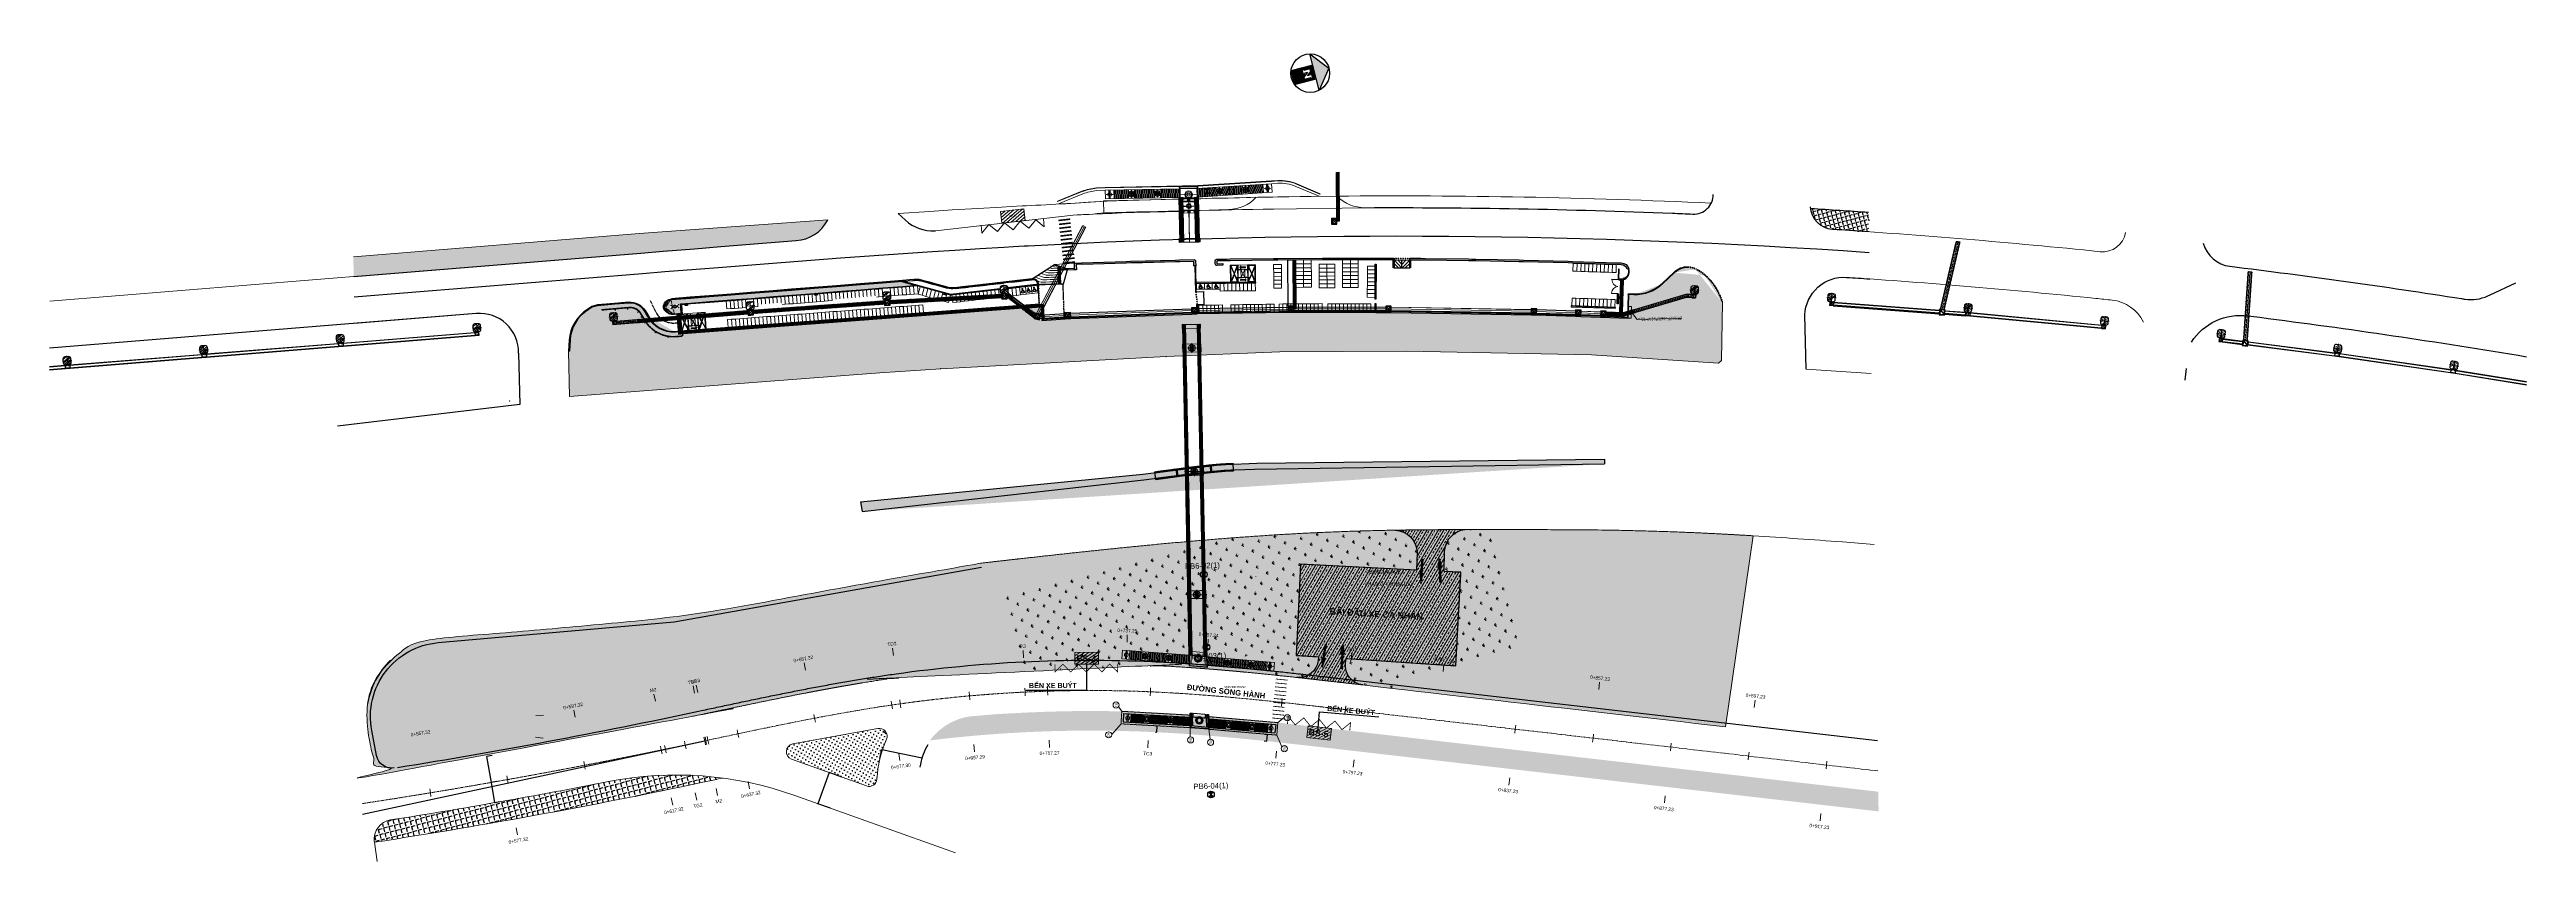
# Model space of a CAD drawing. Header units: millimetres. Extents: x -331961 to 300627, y -148243 to 59350.
import ezdxf
from ezdxf.enums import TextEntityAlignment as Align

# ---------------------------------------------------------------- set-up
doc = ezdxf.new("R2010")
doc.units = ezdxf.units.MM
doc.header["$LTSCALE"] = 100
doc.header["$MEASUREMENT"] = 0
doc.set_wipeout_variables(frame=1)
for name, pattern in [('1', [0]), ('Center', [40, 10, -5, 20, -5]), ('CENTERX2', [4, 2.5, -0.5, 0.5, -0.5]), ('DASHDOT', [1, 0.5, -0.25, 0, -0.25]), ('DASHED', [0.75, 0.5, -0.25]), ('DASHED2', [0.375, 0.25, -0.125]), ('PBGN 95101 95111 95121$0$X27H231$0$DASHED2', [4.5, 3, -1.5]), ('XREF-CII-RSR-ROAD-RCTD-3A-PLAN$0$CENTERX2', [4, 2.5, -0.5, 0.5, -0.5]), ('XREF-CII-RSR-ROAD-RCTD-3A-PLAN$0$DASHED2', [9.525, 6.35, -3.175]), ('Xref-Pedestrian 2017-03-24$0$CENTER', [2, 1.25, -0.25, 0.25, -0.25]), ('Xref-Pedestrian 2017-03-24$0$DASHED2', [0.375, 0.25, -0.125])]:
    doc.linetypes.add(name, pattern=pattern)
doc.layers.get('Defpoints').update_dxf_attribs({"color": 6})
for name, color, linetype in [('## Finish BoreHole', 5, 'Continuous'), ('0.BR.MEP DUONG TK', 3, 'Continuous'), ('00-Mepduong', 3, 'Continuous'), ('05 Blue', 5, 'Continuous'), ('4', 4, 'DASHED'), ('7', 7, 'Continuous'), ('9', 9, 'Continuous'), ('con_hidden', 4, 'DASHED'), ('CP2-CWS-DT-PJGN-00022$0$LABAN', 7, 'Continuous'), ('dapbao', 8, 'Continuous'), ('DIM', 255, 'Continuous'), ('English', 4, 'Continuous'), ('L1-DRAINAGE-LONG_DITCH', 240, 'Continuous'), ('L1-DRAINAGE-TRANS_PIPE', 230, 'CENTERX2'), ('PHUOC LONG-profile- REVISE1$0$1', 1, 'Continuous'), ('RW_IPLINE', 4, 'CENTERX2'), ('TEXT', 255, 'Continuous'), ('Vach 9.3', 8, 'Continuous'), ('XREF-CII-LSR-ROAD-RCTD-PLAN$0$0.BR.MEP DUONG TK', 3, 'Continuous'), ('XREF-CII-LSR-ROAD-RCTD-PLAN$0$00-HATCH VIA HE', 31, 'Continuous'), ('XREF-CII-LSR-ROAD-RCTD-PLAN$0$1', 1, 'Continuous'), ('XREF-CII-LSR-ROAD-RCTD-PLAN$0$Mau1', 1, 'Continuous'), ('XREF-CII-RSR-ROAD-RCTD-3A-PLAN$0$18.YTC', 2, 'Continuous'), ('XREF-CII-RSR-ROAD-RCTD-3A-PLAN$0$mepviahe', 5, 'Continuous'), ('Xref-Pedestrian 2017-03-24$0$6', 6, 'Xref-Pedestrian 2017-03-24$0$CENTER')]:
    doc.layers.add(name, color=color, linetype=linetype)
for name, color, linetype, lineweight in [('1', 1, 'Continuous', 15), ('1. NET LIEN DAM', 255, 'Continuous', 0), ('2', 2, 'Continuous', 18), ('3', 8, 'DASHDOT', 13), ('4. NET CHAM GACH', 1, 'Center', 0), ('5', 5, 'Continuous', 18), ('8', 8, 'Continuous', 5), ('ARC-PAKING-AR', 8, 'Continuous', 5), ('ARC-PARKING', 2, 'Continuous', 5), ('ARC-VIEW', 90, 'Continuous', 5), ('ARC_FLOOR', 2, 'Continuous', 5), ('ARC_HATCH', 253, 'Continuous', 9), ('ARC_TEXT', 255, 'Continuous', 5), ('Arrow', 8, 'Continuous', 13), ('AXIS', 10, 'Center', 5), ('BOLLARD', 221, 'Continuous', 5), ('BOUNDARY', 2, 'Continuous', 5), ('CON-HIDE', 50, 'DASHED2', 20), ('CON-VIEW', 90, 'Continuous', 30), ('Concrete cut', 4, 'Continuous', 9), ('HATCH', 8, 'Continuous', 9), ('INSERT-HIDE', 153, 'PBGN 95101 95111 95121$0$X27H231$0$DASHED2', 9), ('PBGN 95101 95111 95121$0$X30H331$0$BEARING', 153, 'Continuous', 9), ('PBGN 95101 95111 95121$0$X30H331$0$CON-VIEW', 90, 'Continuous', 30), ('PBGN 95101 95111 95121$0$X30H331$0$INSERT', 153, 'Continuous', 9), ('trench cover', 74, 'Continuous', 0), ('VACH SON MOI', 7, '1', 25), ('XREF-CII-RSR-ROAD-RCTD-3A-PLAN$0$0-cdai bovia loai 2', 2, 'Continuous', 18), ('XREF-CII-RSR-ROAD-RCTD-3A-PLAN$0$0-HATCH VIA HE', 8, 'XREF-CII-RSR-ROAD-RCTD-3A-PLAN$0$DASHED2', 25), ('XREF-CII-RSR-ROAD-RCTD-3A-PLAN$0$00-DIEN TICH', 11, 'Continuous', 18), ('XREF-CII-RSR-ROAD-RCTD-3A-PLAN$0$1', 1, 'Continuous', 18), ('XREF-CII-RSR-ROAD-RCTD-3A-PLAN$0$19.DUONGDO', 1, 'XREF-CII-RSR-ROAD-RCTD-3A-PLAN$0$CENTERX2', 18), ('XREF-CII-RSR-ROAD-RCTD-3A-PLAN$0$28.COC', 2, 'Continuous', 18), ('XREF-CII-RSR-ROAD-RCTD-3A-PLAN$0$BR. GIENGTHU', 7, 'Continuous', 18), ('XREF-CII-RSR-ROAD-RCTD-3A-PLAN$0$BR. HATCH', 8, 'Continuous', 18), ('XREF-CII-RSR-ROAD-RCTD-3A-PLAN$0$Level 5', 7, 'Continuous', 18), ('XREF-CII-RSR-ROAD-RCTD-3A-PLAN$0$Level 7', 7, 'Continuous', 18), ('XREF-CII-RSR-ROAD-RCTD-3A-PLAN$0$MEPDUONGTK', 4, 'Continuous', 18), ('XREF-CII-RSR-ROAD-RCTD-3A-PLAN$0$MEPVH-TK', 5, 'Continuous', 18), ('Xref-Pedestrian 2015-03-18$0$CON-VIEW', 90, 'Continuous', 30), ('Xref-Pedestrian 2017-03-24$0$ARC_FRAME', 151, 'Continuous', 18), ('Xref-Pedestrian 2017-03-24$0$CON-HIDE', 50, 'Xref-Pedestrian 2017-03-24$0$DASHED2', 20), ('Xref-Pedestrian 2017-03-24$0$Xref-Pedestrian 2015-03-18$0$CON-VIEW', 90, 'Continuous', 30)]:
    doc.layers.add(name, color=color, linetype=linetype, lineweight=lineweight)
doc.styles.add('2', font='vn_uni.shx', dxfattribs={"width": 0.7, "height": 0.64})
doc.styles.add('2D', font='', dxfattribs={"height": 2.5})
doc.styles.add('Arial', font='arial.ttf', dxfattribs={"width": 0.8, "height": 393.413174})
doc.styles.add('BOLD', font='arial.ttf')
doc.styles.add('DIMTEXT', font='segoeui.ttf', dxfattribs={"width": 0.85})
doc.styles.add('Metro-Text', font='arial.ttf')
doc.styles.get("Standard").update_dxf_attribs({"font": 'arial.ttf'})
doc.styles.add('STYLE4', font='')
doc.styles.add('XREF-CII-RSR-ROAD-RCTD-3A-PLAN$0$2', font='vn_vni.shx', dxfattribs={"width": 0.7, "height": 0.8})
doc.styles.add('XREF-CII-RSR-ROAD-RCTD-3A-PLAN$0$BR.vn_vni', font='vn_vni.shx', dxfattribs={"width": 0.7})
doc.styles.get('2D').set_extended_font_data('VNI-Helve')
doc.styles.get('STYLE4').set_extended_font_data('VNI-Helve', bold=True)
doc.dimstyles.new('500.00m', dxfattribs={"dimscale": 0.5, "dimtxt": 1.6, "dimasz": 1.6, "dimexe": 1, "dimexo": 0, "dimgap": 0.6, "dimtad": 1, "dimdec": 0, "dimlfac": 1000, "dimzin": 0, "dimdsep": 46, "dimtxsty": 'DIMTEXT', "dimcen": 1, "dimdle": 0.2, "dimclrd": 2, "dimclre": 2, "dimclrt": 4, "dimadec": 1, "dimazin": 0, "dimtfac": 1, "dimtdec": 0, "dimtix": 1, "dimtmove": 2, "dimatfit": 3, "dimfxl": 3.5, "dimtolj": 1, "dimtzin": 0, "dimarcsym": 2})
doc.dimstyles.new('A3-500', dxfattribs={"dimscale": 0.5, "dimtxt": 1.6, "dimasz": 1.2, "dimexe": 0.5, "dimexo": 1, "dimgap": 0.5, "dimtad": 3, "dimdec": 0, "dimlfac": 1000, "dimdsep": 46, "dimtxsty": 'Arial', "dimcen": 0, "dimclrd": 256, "dimclre": 256, "dimclrt": 2, "dimadec": 0, "dimazin": 0, "dimtfac": 1, "dimtdec": 0, "dimtix": 1, "dimtmove": 2, "dimatfit": 3, "dimfxl": 1, "dimtfill": 1, "dimtfillclr": 11, "dimtolj": 1, "dimlwd": -1, "dimlwe": -1, "dimarcsym": 0})
doc.dimstyles.get("Standard").update_dxf_attribs({"dimtxt": 0.18, "dimasz": 0.18, "dimexe": 0.18, "dimexo": 0.0625, "dimgap": 0.09, "dimtad": 0, "dimtih": 1, "dimtoh": 1, "dimdec": 4, "dimzin": 0, "dimdsep": 46, "dimtxsty": 'Standard', "dimcen": 0.09, "dimadec": 0, "dimazin": 0, "dimtfac": 1, "dimtdec": 4, "dimtofl": 0, "dimtmove": 0, "dimatfit": 3, "dimfxl": 1, "dimtolj": 1, "dimtzin": 0, "dimarcsym": 0})
doc.dimstyles.new('XREF-CII-RSR-ROAD-RCTD-3A-PLAN$0$BR.(1-10)1-100(cm)', dxfattribs={"dimscale": 10, "dimtxt": 1.6, "dimasz": 1.5, "dimexe": 1, "dimexo": 0, "dimgap": 0.5, "dimtad": 1, "dimdec": 0, "dimdsep": 46, "dimtxsty": 'XREF-CII-RSR-ROAD-RCTD-3A-PLAN$0$BR.vn_vni', "dimcen": 0, "dimdle": 1, "dimclrd": 2, "dimclre": 2, "dimclrt": 256, "dimadec": 0, "dimazin": 0, "dimtfac": 1, "dimtix": 1, "dimtofl": 0, "dimtmove": 0, "dimatfit": 3, "dimfxl": 1, "dimtolj": 1, "dimtzin": 0, "dimarcsym": 0})
doc.dimstyles.new('XREF-CII-RSR-ROAD-RCTD-3A-PLAN$0$BR.(1-1000)1-2000(m)', dxfattribs={"dimscale": 2, "dimtxt": 1.6, "dimasz": 1.5, "dimexe": 1, "dimexo": 0, "dimgap": 0.5, "dimtad": 1, "dimdec": 0, "dimzin": 0, "dimdsep": 46, "dimtxsty": 'XREF-CII-RSR-ROAD-RCTD-3A-PLAN$0$BR.vn_vni', "dimcen": 0, "dimdle": 1, "dimclrd": 6, "dimclre": 6, "dimclrt": 5, "dimadec": 0, "dimazin": 0, "dimtfac": 1, "dimtdec": 0, "dimtix": 1, "dimtofl": 0, "dimtmove": 0, "dimatfit": 3, "dimfxl": 1, "dimtolj": 1, "dimtzin": 0, "dimarcsym": 0})
doc.dimstyles.new('Zoom_1_200', dxfattribs={"dimscale": 0.2, "dimtxt": 1.6, "dimasz": 1, "dimexe": 0.5, "dimexo": 1, "dimgap": 0.5, "dimtad": 1, "dimdec": 0, "dimlfac": 1000, "dimdsep": 46, "dimtxsty": 'Metro-Text', "dimcen": 0, "dimclrd": 8, "dimclre": 8, "dimclrt": 7, "dimadec": 0, "dimazin": 0, "dimtfac": 1, "dimtdec": 0, "dimtix": 1, "dimtmove": 1, "dimatfit": 3, "dimfxl": 1, "dimtolj": 1, "dimlwd": -1, "dimlwe": -1, "dimarcsym": 2})
pattern_1 = [(45, (2e-10, -6e-11), (-0.13470384, 0.13470384), []), (135, (2e-10, -6e-11), (-0.13470384, -0.13470384), [])]
pattern_2 = [(14.65963199, (-1284287513.3, 180162924.2), (757.7037117, 1294.5598032), [281.25, -1840.0703445]), (329.65963199, (-1284287513.3, 180162924.2), (757.703712, 1294.5598035), [281.25, -1218.75]), (59.65963199, (-1284287513.3, 180162924.2), (-1294.5598035, 757.703712), [281.25, -1218.75])]
pattern_3 = [(284.65963199, (-1312308288.8, 287279669.9), (1351.5224798, 353.5477149), [1016, -381]), (14.65963199, (-1312308288.8, 287279669.9), (-353.5477149, 1351.5224798), [1016, -381])]
pattern_4 = [(46.90391, (-65747.46, -120.39), (-73.020887, 68.3224), [10, -60])]
pattern_5 = [(284.659631988, (-1312188770.4, 286822755.43), (96.7446299045, 25.307638859), [10, -60])]
pattern_6 = [(45.952, (-30463.33, -2286.3), (-71.87576, 69.526076), [10, -60])]
pattern_7 = [(301.50070868, (-5241.63707, 10465.678191), (0.013535560012, 0.008294832135), []), (301.50070868, (-5241.629352, 10465.676338), (0.013535560012, 0.008294832135), [])]
pattern_8 = [(31.5006, (-134.42315, 18.60858), (-0.124422, 0.2030337), [])]
pattern_9 = [(301.50057837, (-5244.613652, 10466.41002), (0.01353557888, 0.008294801349), []), (301.50057837, (-5244.605934, 10466.408167), (0.01353557888, 0.008294801349), [])]
pattern_10 = [(45, (14.01851, 100.79559), (-0.03367596, 0.03367596), [])]
pattern_11 = [(45, (14.01851, 99.99527), (-0.03367596, 0.03367596), [])]

# ---------------------------------------------------------------- blocks, each defined once
blk = doc.blocks.new('TransT_W600')
at = {"ltscale": 0.5}
for p, q in [((610842.53, 1198449.84), (610842.46, 1198449.71)), ((610842.46, 1198449.71), (610842.59, 1198449.63)), ((610842.59, 1198449.63), (610842.47, 1198449.41)), ((610842.72, 1198450.19), (610842.53, 1198449.84)), ((610842.53, 1198449.84), (610842.66, 1198449.76)), ((610842.79, 1198449.69), (610842.6, 1198449.34)), ((610842.66, 1198449.76), (610842.79, 1198449.69)), ((610842.79, 1198450.32), (610842.72, 1198450.19)), ((610842.72, 1198450.19), (610842.85, 1198450.11)), ((610842.79, 1198450.32), (610842.93, 1198450.25)), ((610842.85, 1198450.11), (610842.98, 1198450.04)), ((610842.98, 1198450.04), (610843.51, 1198449.75)), ((610843.12, 1198449.05), (610843.51, 1198449.75)), ((610843.25, 1198448.98), (610843.71, 1198449.81)), ((610842.47, 1198449.41), (610842.6, 1198449.34)), ((610842.6, 1198449.34), (610843.12, 1198449.05)), ((610843.12, 1198449.05), (610843.25, 1198448.98))]:
    blk.add_line(p, q, dxfattribs=at)
at = {"ltscale": 0.8}
for points in [[(610842.93, 1198450.25), (610843.06, 1198450.17)], [(610843.06, 1198450.17), (610843.67, 1198449.83)], [(610843.67, 1198449.83), (610843.71, 1198449.81)]]:
    blk.add_lwpolyline(points, dxfattribs=at)
at = {"layer": '1', "ltscale": 0.5}
for p, q in [((610842.98, 1198450.04), (610842.79, 1198449.69)), ((610842.79, 1198449.69), (610843.32, 1198449.4))]:
    blk.add_line(p, q, dxfattribs=at)
blk = doc.blocks.new('Manhole1.2')
at = {"flags": 128}
blk.add_lwpolyline([(-0.7, -0.7), (0.7, -0.7), (0.7, 0.7), (-0.7, 0.7)], close=True, dxfattribs=at)
blk.add_lwpolyline([(-0.55, -0.55), (0.55, -0.55), (0.55, 0.55), (-0.55, 0.55)], close=True)
at = {"layer": '1'}
for p, q in [((-0.55, 0.55), (0.55, -0.55)), ((0.55, 0.55), (-0.55, -0.55))]:
    blk.add_line(p, q, dxfattribs=at)
at = {"layer": '4', "ltscale": 3}
blk.add_lwpolyline([(-0.5, -0.5), (0.5, -0.5), (0.5, 0.5), (-0.5, 0.5)], close=True, dxfattribs=at)
blk = doc.blocks.new('*U36')
at = {"layer": '8'}
blk.add_lwpolyline([(0.02, 0.35), (0.02, 0.25), (0, 0.2), (0, -0.2), (0.02, -0.25), (0.02, -0.34), (-0.88, -0.34), (-0.88, -0.25), (-0.85, -0.2), (-0.85, 0.2), (-0.88, 0.25), (-0.88, 0.35)], close=True, dxfattribs=at)
for centre in [(-0.43, 0.2), (-0.43, -0.2, 0)]:
    blk.add_circle(centre, 0.03, dxfattribs=at)
blk = doc.blocks.new('*U37')
at = {"layer": 'trench cover'}
blk.add_blockref('*U36', (0.85, 0), dxfattribs=at)
blk = doc.blocks.new('*U38')
at = {"rotation": 16.78676157872809}
for p in [(261.42, 7.54), (262.29, 7.8), (263.16, 8.06), (264.04, 8.33), (264.91, 8.59), (265.78, 8.85), (266.65, 9.11), (267.52, 9.38), (268.39, 9.64), (269.26, 9.9), (270.13, 10.17), (271.01, 10.43), (271.88, 10.69), (272.75, 10.95), (273.62, 11.22)]:
    blk.add_blockref('*U37', p, dxfattribs=at)
blk = doc.blocks.new('XREF-CII-RSR-ROAD-RCTD-3A-PLAN$0$DCAOTH')
at = {"layer": 'XREF-CII-RSR-ROAD-RCTD-3A-PLAN$0$Level 7'}
h = blk.add_hatch(color=256, dxfattribs=at)
h.dxf.hatch_style = 2
edge = h.paths.add_edge_path()
edge.add_arc((0, 0), 0.175, 0, 360)
blk.add_circle((0, 0), 0.175, dxfattribs=at)
blk = doc.blocks.new('20170419 - Final site boundaries_Master File_Added Staircase Step$0$DOT-1', base_point=(95, 95))
blk.add_point((95, 95))
blk = doc.blocks.new('A$C6FCE372C')
at = {"layer": 'HATCH'}
h = blk.add_hatch(dxfattribs=at)
h.set_pattern_fill('STEEL', color=256, scale=5, angle=90)
h.set_pattern_definition([(135, (7425353.943, -8933486.409), (-11.225320151, -11.225320151), []), (135, (7425346.005, -8933486.409), (-11.225320151, -11.225320151), [])])
edge = h.paths.add_edge_path()
edge.add_arc((-500, 0), 30, 0, 360)
h = blk.add_hatch(dxfattribs=at)
h.set_pattern_fill('STEEL', color=256, scale=5, angle=90)
h.set_pattern_definition([(135, (7426353.943, -8933486.409), (-11.225320151, -11.225320151), []), (135, (7426346.005, -8933486.409), (-11.225320151, -11.225320151), [])])
edge = h.paths.add_edge_path()
edge.add_arc((500, 0), 30, 0, 360)
at = {"layer": 'AXIS'}
for p, q in [((1238, 0), (-1238, 0)), ((-920, 1800), (-80, 1800)), ((-500, 1380), (-500, 2220)), ((0, 2524), (0, -2524)), ((80, 1800), (920, 1800)), ((500, 1380), (500, 2220)), ((-920, -1800), (-80, -1800)), ((-500, -2220), (-500, -1380)), ((80, -1800), (920, -1800)), ((500, -2220), (500, -1380))]:
    blk.add_line(p, q, dxfattribs=at)
at = {"layer": 'CON-HIDE'}
for points in [[(-1000, -2350), (-1000, 2350), (1000, 2350), (1000, -2350)], [(-1000, -2250), (-1000, 2250), (1000, 2250), (1000, -2250)]]:
    blk.add_lwpolyline(points, close=True, dxfattribs=at)
blk.add_circle((0, 0), 550, dxfattribs=at)
blk.add_open_spline([(-850, 0), (-850, -149), (-775, -448), (-457, -791), (0, -923), (457, -791), (775, -448), (887, 0), (775, 448), (457, 791), (0, 923), (-457, 791), (-775, 448), (-850, 149), (-850, 0)], degree=3, knots=[0, 0, 0, 0, 441.8346372, 889.413155, 1342.6094331, 1795.8057111, 2243.3842289, 2685.2188661, 3127.0535033, 3574.6320211, 4027.8282992, 4481.0245773, 4928.603095, 5370.4377322, 5370.4377322, 5370.4377322, 5370.4377322], dxfattribs=at)
at = {"layer": 'INSERT-HIDE'}
for points in [[(-250, 1525), (-250, 2075), (-750, 2075), (-750, 1525)], [(-350, 1625), (-350, 1975), (-650, 1975), (-650, 1625)], [(750, 1525), (750, 2075), (250, 2075), (250, 1525)], [(650, 1625), (650, 1975), (350, 1975), (350, 1625)], [(-250, -2075), (-250, -1525), (-750, -1525), (-750, -2075)], [(-350, -1975), (-350, -1625), (-650, -1625), (-650, -1975)], [(750, -2075), (750, -1525), (250, -1525), (250, -2075)], [(650, -1975), (650, -1625), (350, -1625), (350, -1975)]]:
    blk.add_lwpolyline(points, close=True, dxfattribs=at)
at = {"layer": 'PBGN 95101 95111 95121$0$X30H331$0$INSERT'}
for points in [[(-800, -300), (-800, 300), (-200, 300), (-200, -300)], [(200, -300), (200, 300), (800, 300), (800, -300)]]:
    blk.add_lwpolyline(points, close=True, dxfattribs=at)
for points in [[(465, -37, -1), (465, 37), (535, 37, -1), (535, -37)], [(465, -32, -1), (465, 32), (535, 32, -1), (535, -32)]]:
    blk.add_lwpolyline(points, format="xyb", close=True, dxfattribs=at)
for centre in [(-500, 0), (500, 0)]:
    blk.add_circle(centre, 30, dxfattribs=at)
blk = doc.blocks.new('TPB')
at = {"layer": '## Finish BoreHole'}
for points in [[(-2.5, 4.2, 0.261753), (-4.9, 0, 0.137547), (-4.2, -2.5), (0, 0)], [(0, 0), (2.5, -4.2, 0.261753), (4.9, 0, 0.137547), (4.2, 2.5)]]:
    blk.add_hatch(color=256, dxfattribs=at).paths.add_polyline_path(points)
for p, q in [((-4.2, -2.5), (4.2, 2.5)), ((-2.5, 4.2), (2.5, -4.2))]:
    blk.add_line(p, q, dxfattribs=at)
blk.add_circle((0, 0), 4.87, dxfattribs=at)
blk = doc.blocks.new('sot')
at = {"layer": '2'}
blk.add_circle((2, 0), 2, dxfattribs=at)
at = {"layer": '4', "style": '2', "width": 0.6}
blk.add_attdef('SO', text='', height=1.6, dxfattribs=at).set_placement((2, 0), align=Align.MIDDLE_CENTER)
blk = doc.blocks.new('*D85')
at = {"layer": '2', "color": 2, "lineweight": -2, "transparency": 16777216}
for p, q in [((-21758, -117401), (-21127, -117467)), ((-21578, -115665), (-20946, -115730)), ((-20947, -115731), (-21127, -117466))]:
    blk.add_line(p, q, dxfattribs=at)
at = {"layer": '2', "color": 2, "transparency": 16777216}
for points in [[(-21127, -117466), (-21127, -117466), (-21127, -117467)], [(-20947, -115731), (-20947, -115731), (-20947, -115730)]]:
    blk.add_solid(points, dxfattribs=at)
at = {"layer": 'Defpoints', "color": 0, "transparency": 16777216}
for p in [(-21758, -117401), (-21578, -115665, 0), (-21127, -117467)]:
    blk.add_point(p, dxfattribs=at)
at = {"layer": '2', "color": 4, "transparency": 16777216, "insert": (-20416, -118929), "char_height": 0.8, "attachment_point": 5, "rotation": 84.056055, "style": 'DIMTEXT'}
blk.add_mtext('\\A1;1745658', dxfattribs=at)
blk = doc.blocks.new('*D86')
at = {"layer": '2', "color": 2, "lineweight": -2, "transparency": 16777216}
for p, q in [((-49464, -113538), (-49192, -113551)), ((-49192, -113552), (-49271, -115187)), ((-49543, -115175), (-49271, -115188))]:
    blk.add_line(p, q, dxfattribs=at)
at = {"layer": '2', "color": 2, "transparency": 16777216}
for points in [[(-49192, -113552), (-49192, -113552), (-49192, -113551)], [(-49271, -115187), (-49271, -115187), (-49271, -115188)]]:
    blk.add_solid(points, dxfattribs=at)
at = {"layer": 'Defpoints', "color": 0, "transparency": 16777216}
for p in [(-49464, -113538, 0), (-49543, -115175), (-49271, -115188)]:
    blk.add_point(p, dxfattribs=at)
at = {"layer": '2', "color": 4, "transparency": 16777216, "insert": (-48507, -116635), "char_height": 0.8, "attachment_point": 5, "rotation": 87.228797, "style": 'DIMTEXT'}
blk.add_mtext('\\A1;1638888', dxfattribs=at)
blk = doc.blocks.new('XREF-CII-RSR-ROAD-RCTD-3A-PLAN$0$MAIHIE_1192')
at = {"layer": 'XREF-CII-RSR-ROAD-RCTD-3A-PLAN$0$Level 5'}
blk.add_line((0.36, 0.93), (0, 0), dxfattribs=at)
blk = doc.blocks.new('XREF-CII-RSR-ROAD-RCTD-3A-PLAN$0$MAIHIE_1193')
at = {"layer": 'XREF-CII-RSR-ROAD-RCTD-3A-PLAN$0$Level 5'}
blk.add_line((-0.21, -0.98), (0, 0), dxfattribs=at)
blk = doc.blocks.new('*D87')
at = {"layer": '2', "color": 2, "lineweight": -2, "transparency": 16777216}
blk.add_line((-143793, -120155), (-143789, -120155), dxfattribs=at)
at = {"layer": '2', "color": 2, "transparency": 16777216}
blk.add_solid([(-143789, -120155), (-143789, -120155), (-143789, -120155)], dxfattribs=at)
at = {"layer": 'Defpoints', "color": 0, "transparency": 16777216}
for p in [(-143789, -120155), (-141789, -120161)]:
    blk.add_point(p, dxfattribs=at)
at = {"layer": '2', "color": 2, "transparency": 16777216, "insert": (-143792, -120154), "char_height": 0.8, "attachment_point": 5, "rotation": 359.827191, "style": 'XREF-CII-RSR-ROAD-RCTD-3A-PLAN$0$2'}
blk.add_mtext('\\A1;R2000', dxfattribs=at)
blk = doc.blocks.new('*D88')
at = {"layer": '2', "color": 2, "lineweight": -2, "transparency": 16777216}
blk.add_line((-121501, -128700), (-121503, -128697), dxfattribs=at)
blk.add_arc((-122640, -127052), 2000, 304.640737, 325.504725, dxfattribs=at)
at = {"layer": '2', "color": 2, "transparency": 16777216}
blk.add_solid([(-121503, -128697), (-121503, -128697), (-121503, -128697)], dxfattribs=at)
at = {"layer": 'Defpoints', "color": 0, "transparency": 16777216}
for p in [(-122640, -127052), (-121503, -128697)]:
    blk.add_point(p, dxfattribs=at)
at = {"layer": '2', "color": 2, "transparency": 16777216, "insert": (-121501, -128699), "char_height": 0.8, "attachment_point": 5, "rotation": 304.655061, "style": 'XREF-CII-RSR-ROAD-RCTD-3A-PLAN$0$2'}
blk.add_mtext('\\A1;R2000', dxfattribs=at)
blk = doc.blocks.new('*D89')
at = {"layer": '2', "color": 2, "lineweight": -2, "transparency": 16777216}
blk.add_line((-118356, -115678), (-118359, -115680), dxfattribs=at)
blk.add_arc((-120174, -116522), 2000, 24.880882, 52.111966, dxfattribs=at)
at = {"layer": '2', "color": 2, "transparency": 16777216}
blk.add_solid([(-118359, -115680), (-118359, -115680), (-118360, -115680)], dxfattribs=at)
at = {"layer": 'Defpoints', "color": 0, "transparency": 16777216}
for p in [(-120174, -116522), (-118360, -115680)]:
    blk.add_point(p, dxfattribs=at)
at = {"layer": '2', "color": 2, "transparency": 16777216, "insert": (-118357, -115678), "char_height": 0.8, "attachment_point": 5, "rotation": 24.895206, "style": 'XREF-CII-RSR-ROAD-RCTD-3A-PLAN$0$2'}
blk.add_mtext('\\A1;R2000', dxfattribs=at)
blk = doc.blocks.new('*D90')
at = {"layer": '2', "color": 2, "lineweight": -2, "transparency": 16777216}
for p, q in [((-218957, -121142), (-220373, -121392)), ((-220372, -121393), (-219198, -128038)), ((-217782, -127789), (-219198, -128039))]:
    blk.add_line(p, q, dxfattribs=at)
at = {"layer": '2', "color": 2, "transparency": 16777216}
for points in [[(-220372, -121393), (-220373, -121393), (-220373, -121392)], [(-219197, -128038), (-219198, -128038), (-219197, -128039)]]:
    blk.add_solid(points, dxfattribs=at)
at = {"layer": 'Defpoints', "color": 0, "transparency": 16777216}
for p in [(-218957, -121142), (-219197, -128039), (-217782, -127789)]:
    blk.add_point(p, dxfattribs=at)
at = {"layer": '2', "color": 2, "transparency": 16777216, "insert": (-219784, -124715), "char_height": 0.8, "attachment_point": 5, "rotation": 280.025732, "style": 'XREF-CII-RSR-ROAD-RCTD-3A-PLAN$0$2'}
blk.add_mtext('\\A1;6750.03', dxfattribs=at)
blk = doc.blocks.new('*D91')
at = {"layer": 'Defpoints', "color": 0, "transparency": 16777216}
for p in [(-119873, -121925), (-109623, -124090), (-109129, -121750)]:
    blk.add_point(p, dxfattribs=at)
at = {"layer": 'XREF-CII-RSR-ROAD-RCTD-3A-PLAN$0$00-DIEN TICH', "color": 2, "lineweight": -2, "transparency": 16777216}
for p, q in [((-119873, -121925), (-119378, -119585)), ((-119378, -119585), (-109129, -121750)), ((-109623, -124090), (-109129, -121750))]:
    blk.add_line(p, q, dxfattribs=at)
at = {"layer": 'XREF-CII-RSR-ROAD-RCTD-3A-PLAN$0$00-DIEN TICH', "color": 2, "transparency": 16777216}
for points in [[(-119378, -119585), (-119378, -119586), (-119379, -119585)], [(-109129, -121750), (-109129, -121750), (-109129, -121750)]]:
    blk.add_solid(points, dxfattribs=at)
at = {"layer": 'XREF-CII-RSR-ROAD-RCTD-3A-PLAN$0$00-DIEN TICH', "color": 2, "transparency": 16777216, "insert": (-114253, -120667), "char_height": 0.8, "attachment_point": 5, "rotation": 348.074381, "style": 'XREF-CII-RSR-ROAD-RCTD-3A-PLAN$0$2'}
blk.add_mtext('\\A1;10476', dxfattribs=at)
blk = doc.blocks.new('*D92')
at = {"layer": 'Defpoints', "color": 0, "transparency": 16777216}
for p in [(-129643, -126652), (-135744, -133476), (-132496, -134637)]:
    blk.add_point(p, dxfattribs=at)
at = {"layer": 'XREF-CII-RSR-ROAD-RCTD-3A-PLAN$0$0-cdai bovia loai 2', "color": 2, "lineweight": -2, "transparency": 16777216}
for p, q in [((-132891, -125492), (-135744, -133476)), ((-129643, -126652), (-132891, -125491)), ((-132496, -134637), (-135745, -133476))]:
    blk.add_line(p, q, dxfattribs=at)
at = {"layer": 'XREF-CII-RSR-ROAD-RCTD-3A-PLAN$0$0-cdai bovia loai 2', "color": 2, "transparency": 16777216}
for points in [[(-132891, -125492), (-132891, -125492), (-132891, -125491)], [(-135744, -133475), (-135744, -133476), (-135744, -133476)]]:
    blk.add_solid(points, dxfattribs=at)
at = {"layer": 'XREF-CII-RSR-ROAD-RCTD-3A-PLAN$0$0-cdai bovia loai 2', "color": 2, "transparency": 16777216, "insert": (-134318, -129483), "char_height": 0.8, "attachment_point": 5, "rotation": 70.333342, "style": 'XREF-CII-RSR-ROAD-RCTD-3A-PLAN$0$2'}
blk.add_mtext('\\A1;8479.8', dxfattribs=at)
blk = doc.blocks.new('*D93')
at = {"layer": '2', "color": 2, "lineweight": -2, "transparency": 16777216}
for p, q in [((-217782, -127789), (-219198, -128039)), ((-219197, -128040), (-218284, -133208)), ((-216868, -132959), (-218285, -133209))]:
    blk.add_line(p, q, dxfattribs=at)
at = {"layer": '2', "color": 2, "transparency": 16777216}
for points in [[(-219197, -128040), (-219197, -128040), (-219197, -128039)], [(-218284, -133208), (-218284, -133208), (-218284, -133209)]]:
    blk.add_solid(points, dxfattribs=at)
at = {"layer": 'Defpoints', "color": 0, "transparency": 16777216}
for p in [(-217782, -127789), (-218284, -133209), (-216868, -132959)]:
    blk.add_point(p, dxfattribs=at)
at = {"layer": '2', "color": 2, "transparency": 16777216, "insert": (-218740, -130624), "char_height": 0.8, "attachment_point": 5, "rotation": 280.018448, "style": 'XREF-CII-RSR-ROAD-RCTD-3A-PLAN$0$2'}
blk.add_mtext('\\A1;5250', dxfattribs=at)
blk = doc.blocks.new('*D83')
at = {"layer": 'Defpoints', "color": 0, "transparency": 16777216}
for p in [(-244875, -96794), (-231004, -111202)]:
    blk.add_point(p, dxfattribs=at)
at = {"layer": 'XREF-CII-RSR-ROAD-RCTD-3A-PLAN$0$1', "color": 2, "lineweight": -2, "transparency": 16777216}
blk.add_line((-244878, -96790), (-244875, -96793), dxfattribs=at)
blk.add_arc((-231004, -111202), 20000, 133.907376, 170.401737, dxfattribs=at)
at = {"layer": 'XREF-CII-RSR-ROAD-RCTD-3A-PLAN$0$1', "color": 2, "transparency": 16777216}
blk.add_solid([(-244875, -96793), (-244875, -96793), (-244875, -96794)], dxfattribs=at)
at = {"layer": 'XREF-CII-RSR-ROAD-RCTD-3A-PLAN$0$1', "color": 2, "transparency": 16777216, "insert": (-244876, -96791), "char_height": 0.8, "attachment_point": 5, "rotation": 313.908809, "style": 'XREF-CII-RSR-ROAD-RCTD-3A-PLAN$0$2'}
blk.add_mtext('\\A1;R20000', dxfattribs=at)
blk = doc.blocks.new('*D84')
at = {"layer": '2', "color": 2, "lineweight": -2, "transparency": 16777216}
blk.add_line((-107686, -118428), (-107683, -118430), dxfattribs=at)
blk.add_arc((-94750, -126031), 15000, 149.554184, 170.341345, dxfattribs=at)
at = {"layer": '2', "color": 2, "transparency": 16777216}
blk.add_solid([(-107683, -118430), (-107683, -118430), (-107682, -118430)], dxfattribs=at)
at = {"layer": 'Defpoints', "color": 0, "transparency": 16777216}
for p in [(-107682, -118430), (-94750, -126031)]:
    blk.add_point(p, dxfattribs=at)
at = {"layer": '2', "color": 2, "transparency": 16777216, "insert": (-107684, -118428), "char_height": 0.8, "attachment_point": 5, "rotation": 329.556094, "style": 'XREF-CII-RSR-ROAD-RCTD-3A-PLAN$0$2'}
blk.add_mtext('\\A1;R15000', dxfattribs=at)
blk = doc.blocks.new('*U29')
at = {"layer": '1', "flags": 128}
for points in [[(0, 0), (0, -0.3)], [(0.1, 0), (0.1, -0.15)]]:
    blk.add_lwpolyline(points, dxfattribs=at)
blk = doc.blocks.new('*U30')
at = {"layer": '7'}
for p, rotation in [((610009.71, 1196709.99), 46.92216814999954), ((610009.85, 1196710.13), 48.2945221491192), ((610009.98, 1196710.29), 49.66687614823911), ((610010.1, 1196710.44), 51.03923014735901), ((610010.23, 1196710.6), 52.41158414647866), ((610010.35, 1196710.76), 53.78393814559803), ((610010.46, 1196710.92), 55.15629214471793), ((610010.58, 1196711.08), 56.52864614383812), ((610010.68, 1196711.25), 57.90100014295776), ((610010.79, 1196711.42), 59.27335414207739), ((610010.89, 1196711.6), 60.64570814119703), ((610010.99, 1196711.77), 62.01806214031667), ((610011.08, 1196711.95), 63.39041613943631), ((610011.16, 1196712.13), 64.76277013855622), ((610011.25, 1196712.31), 66.13512413767613), ((610011.33, 1196712.5), 67.50747813679577), ((610011.4, 1196712.68), 68.87983213591542), ((610011.47, 1196712.87), 70.25218613503506), ((610011.54, 1196713.06), 71.6245401341547), ((610011.6, 1196713.25), 72.99689413327435), ((610011.65, 1196713.44), 74.36924813239398), ((610011.79, 1196715.88), 161.3155553493872), ((610011.7, 1196713.63), 75.74160213151336), ((610011.75, 1196713.83), 77.11395613063301), ((610011.79, 1196714.02), 78.48631012975291), ((610011.83, 1196714.22), 79.65523153308376), ((610011.87, 1196714.42), 79.65523153308376), ((610011.95, 1196715.77), 132.6706142520796), ((610011.9, 1196714.61), 79.65523153308376), ((610011.94, 1196714.81), 79.65523153308376), ((610011.97, 1196715.01), 79.65523153308376), ((610012.01, 1196715.2), 79.65523153308376), ((610012.05, 1196715.6), 104.0256731547721), ((610012.05, 1196715.4), 79.65523153308376), ((610001.44, 1196703.55), 80.28813567115189), ((610001.47, 1196703.74), 80.28813567115189), ((610001.51, 1196703.94), 80.28813567115189), ((610001.54, 1196704.14), 80.28813567115189), ((610001.58, 1196704.33), 80.28813567115189), ((610001.61, 1196704.53), 79.14900685179636), ((610001.65, 1196704.73), 75.67653536634386), ((610001.71, 1196704.92), 72.20406388089138), ((610001.78, 1196705.11), 68.73159239543878), ((610001.85, 1196705.29), 65.25912090998628), ((610001.94, 1196705.47), 61.7866494245337), ((610002.04, 1196705.64), 58.31417793908111), ((610002.15, 1196705.81), 54.8417064536284), ((610002.27, 1196705.97), 51.36923496817561), ((610002.4, 1196706.12), 47.8967634827229), ((610002.54, 1196706.27), 44.42429199727031), ((610002.69, 1196706.4), 40.9518205118176), ((610002.84, 1196706.53), 37.47934902636492), ((610003.01, 1196706.65), 34.00687754091233), ((610003.17, 1196706.75), 30.53440605545984), ((610003.35, 1196706.85), 27.06193457000713), ((610003.53, 1196706.93), 23.58946308455442), ((610003.72, 1196707.01), 20.11699159910194), ((610003.91, 1196707.07), 17.20694416573636), ((610004.1, 1196707.13), 17.20694416573636), ((610004.29, 1196707.19), 17.20694416573636), ((610004.48, 1196707.25), 17.20694416573636), ((610004.67, 1196707.31), 17.20694416573636), ((610004.86, 1196707.37), 17.20694416573636), ((610005.05, 1196707.43), 17.20694416573636), ((610005.24, 1196707.49), 17.20694416573636), ((610005.43, 1196707.54), 12.61331817200904), ((610005.63, 1196707.59), 13.98567217112868), ((610005.82, 1196707.64), 15.35802617024802), ((610006.02, 1196707.69), 16.73038016936718), ((610006.21, 1196707.75), 18.10273416848652), ((610006.4, 1196707.82), 19.47508816760616), ((610006.58, 1196707.89), 20.84744216672583), ((610006.77, 1196707.96), 22.21979616584547), ((610006.95, 1196708.04), 23.59215016496484), ((610007.14, 1196708.12), 24.96450416408447), ((610007.32, 1196708.21), 26.33685816320412), ((610007.49, 1196708.3), 27.70921216232351), ((610007.67, 1196708.39), 29.08156616144288), ((610007.84, 1196708.49), 30.45392016056251), ((610008.01, 1196708.6), 31.82627415968245), ((610008.18, 1196708.7), 33.19862815880235), ((610008.35, 1196708.81), 34.570982157922), ((610008.51, 1196708.93), 35.94333615704217), ((610008.67, 1196709.05), 37.31569015616207), ((610008.83, 1196709.17), 38.68804415528143), ((610008.99, 1196709.3), 40.06039815440109), ((610009.14, 1196709.43), 41.432752153521), ((610009.29, 1196709.56), 42.80510615264063), ((610009.43, 1196709.7), 44.17746015176028), ((610009.57, 1196709.84), 45.54981415087991), ((610000.43, 1196697.63), 80.28524683771671), ((610000.46, 1196697.83), 80.28524683771671), ((610000.5, 1196698.03), 80.28524683771671), ((610000.53, 1196698.22), 80.28524683771671), ((610000.56, 1196698.42), 80.28524683771671), ((610000.6, 1196698.62), 80.28524683771671), ((610000.63, 1196698.81), 80.28524683771671), ((610000.66, 1196699.01), 80.28524683771671), ((610000.7, 1196699.21), 80.28524683771671), ((610000.73, 1196699.41), 80.28524683771671), ((610000.77, 1196699.6), 80.28524683771671), ((610000.8, 1196699.8), 80.28524683771671), ((610000.83, 1196700), 80.28524683771671), ((610000.87, 1196700.19), 80.28524683771671), ((610000.9, 1196700.39), 80.28524683771671), ((610000.93, 1196700.59), 80.28524683771671), ((610000.97, 1196700.79), 80.28524683771671), ((610001, 1196700.98), 80.28813567115189), ((610001.04, 1196701.18), 80.28813567115189), ((610001.07, 1196701.38), 80.28813567115189), ((610001.1, 1196701.57), 80.28813567115189), ((610001.14, 1196701.77), 80.28813567115189), ((610001.17, 1196701.97), 80.28813567115189), ((610001.2, 1196702.17), 80.28813567115189), ((610001.24, 1196702.36), 80.28813567115189), ((610001.27, 1196702.56), 80.28813567115189), ((610001.31, 1196702.76), 80.28813567115189), ((610001.34, 1196702.95), 80.28813567115189), ((610001.37, 1196703.15), 80.28813567115189), ((610001.41, 1196703.35), 80.28813567115189)]:
    blk.add_blockref('*U29', p, dxfattribs=dict(at, rotation=rotation))
blk = doc.blocks.new('bollard H')
at = {"layer": 'BOLLARD'}
h = blk.add_hatch(color=256, dxfattribs=at)
h.dxf.hatch_style = 1
h.set_gradient(color1=(128, 128, 128), tint=1, name='SPHERICAL')
edge = h.paths.add_edge_path()
edge.add_arc((0, 0), 0.1, -7.83058, 352.16942)
blk.add_circle((0, 0), 0.1, dxfattribs=at)
blk = doc.blocks.new('*U31')
at = {"layer": 'BOLLARD', "rotation": 7.830578339736208}
blk.add_blockref('bollard H', (0, 0), dxfattribs=at)
blk = doc.blocks.new('*U32')
at = {"layer": 'BOLLARD', "rotation": 320.7731224971974}
blk.add_blockref('*U31', (0, 0), dxfattribs=at)
blk = doc.blocks.new('*U33')
at = {"layer": '7', "rotation": 167.6061784300707}
for p in [(610022.94, 1196806.99), (610023.53, 1196806.87), (610024.12, 1196806.74), (610024.7, 1196806.61), (610025.29, 1196806.48), (610025.87, 1196806.35), (610026.46, 1196806.22), (610027.05, 1196806.09)]:
    blk.add_blockref('*U32', p, dxfattribs=at)
blk = doc.blocks.new('*U24')
at = {"layer": 'BOLLARD', "rotation": 7.830578339736208}
blk.add_blockref('bollard H', (0, 0), dxfattribs=at)
blk = doc.blocks.new('*U25')
at = {"layer": 'BOLLARD'}
for p in [(-0.41, 2.97), (-0.33, 2.38), (-0.25, 1.78), (-0.16, 1.19), (-0.08, 0.59), (0, 0)]:
    blk.add_blockref('*U24', p, dxfattribs=at)
blk = doc.blocks.new('*U27')
at = {"layer": 'BOLLARD', "rotation": 7.830578339736208}
blk.add_blockref('bollard H', (0, 0), dxfattribs=at)
blk = doc.blocks.new('*U77')
at = {"layer": 'BOLLARD', "xscale": 1000, "yscale": 1000, "zscale": 1000, "rotation": 316.8161659876616}
blk.add_blockref('*U27', (1, 0), dxfattribs=at)
blk = doc.blocks.new('*U78')
at = {"rotation": 171.5631349396285}
for p in [(609562489, 1196845494), (609563083, 1196845406), (609563676, 1196845318), (609564270, 1196845230), (609564863, 1196845142), (609565457, 1196845054)]:
    blk.add_blockref('*U77', p, dxfattribs=at)
blk = doc.blocks.new('BIKE1X2')
at = {"layer": '8'}
blk.add_lwpolyline([(0, 0), (1, 0), (1, 2), (0, 2)], close=True, dxfattribs=at)
blk = doc.blocks.new('*U73')
at = {"layer": 'ARC-VIEW', "xscale": -1000, "yscale": 1000, "zscale": 1000, "rotation": 151.0973480734846}
blk.add_blockref('BIKE1X2', (46, 1117), dxfattribs=at)
blk = doc.blocks.new('*U48')
at = {"layer": '1'}
for p in [(-4377, 2417), (-3502, 1933), (-3411, 4168), (-2626, 1450), (-2535, 3684), (-1751, 967), (-1660, 3201), (-875, 483), (-784, 2718), (0, 0), (91, 2234), (967, 1751)]:
    blk.add_blockref('*U73', p, dxfattribs=at)
blk = doc.blocks.new('*U75')
at = {"layer": 'ARC-VIEW', "xscale": -1000, "yscale": 1000, "zscale": 1000, "rotation": 151.0973480734846}
blk.add_blockref('BIKE1X2', (46, 1117), dxfattribs=at)
blk = doc.blocks.new('*U74')
at = {"layer": '1'}
for p in [(-4377, 2417), (-3502, 1933), (-2626, 1450), (-1751, 967), (-875, 483), (0, 0)]:
    blk.add_blockref('*U75', p, dxfattribs=at)
blk = doc.blocks.new('BS1')
at = {"layer": '8', "ltscale": 0.0789}
h = blk.add_hatch(dxfattribs=at)
h.set_pattern_fill('ANSI31', color=256, scale=0.2)
h.set_pattern_definition([(45, (-138.1007, 167.6465), (-0.44901280605, 0.44901280605), [])])
h.paths.add_polyline_path([(607295.45, 1194572.03), (607296.02, 1194569.08), (607301.91, 1194570.23), (607301.34, 1194573.17)])
blk.add_lwpolyline([(607296.02, 1194569.08), (607301.91, 1194570.23), (607301.34, 1194573.17), (607295.45, 1194572.03)], close=True, dxfattribs=at)
blk = doc.blocks.new('BXE BUS')
at = {"layer": '1', "rotation": 350.2635280730051}
blk.add_blockref('BS1', (-194348.35, 119746.13), dxfattribs=at)
blk = doc.blocks.new('mui ten 26')
at = {"layer": 'VACH SON MOI'}
blk.add_hatch(color=256, dxfattribs=at).paths.add_polyline_path([(578581.73, 1191265.87), (578579.46, 1191264.99), (578579.62, 1191264.73), (578576.56, 1191262.83), (578576.72, 1191262.57), (578579.77, 1191264.48), (578579.93, 1191264.22)])
for p, q in [((578579.62, 1191264.73), (578576.56, 1191262.83)), ((578579.77, 1191264.48), (578576.72, 1191262.57)), ((578581.73, 1191265.87), (578579.46, 1191264.99)), ((578579.62, 1191264.73), (578579.46, 1191264.99)), ((578579.93, 1191264.22), (578579.77, 1191264.48)), ((578579.93, 1191264.22), (578581.73, 1191265.87)), ((578576.72, 1191262.57), (578576.56, 1191262.83))]:
    blk.add_line(p, q, dxfattribs=at)
blk = doc.blocks.new('PB')
at = {"layer": '8'}
h = blk.add_hatch(dxfattribs=at)
h.set_pattern_fill('ANSI31', color=256, scale=0.075, angle=-13.49942)
h.set_pattern_definition(pattern_8)
h.paths.add_polyline_path([(-110.12, 44.93), (-110.36, 43.96), (-99.39, 41.33), (-99.16, 42.3)])
h = blk.add_hatch(dxfattribs=at)
h.set_pattern_fill('ANSI31', color=256, scale=0.075, angle=-13.49942)
h.set_pattern_definition(pattern_8)
h.paths.add_polyline_path([(-109.19, 48.82), (-109.42, 47.85), (-98.46, 45.21), (-98.23, 46.19)])
h = blk.add_hatch(dxfattribs=at)
h.set_pattern_fill('STEEL', color=256, scale=0.005, angle=256.50058)
h.set_pattern_definition(pattern_9)
edge = h.paths.add_edge_path()
edge.add_arc((-109.31, 46.28), 0.03, 0, 360)
h = blk.add_hatch(dxfattribs=at)
h.set_pattern_fill('STEEL', color=256, scale=0.005, angle=256.50058)
h.set_pattern_definition(pattern_9)
edge = h.paths.add_edge_path()
edge.add_arc((-109.31, 46.28), 0.03, 0, 360)
h = blk.add_hatch(dxfattribs=at)
h.set_pattern_fill('STEEL', color=256, scale=0.005, angle=256.50058)
h.set_pattern_definition(pattern_9)
edge = h.paths.add_edge_path()
edge.add_arc((-109.31, 46.28), 0.03, 0, 360)
h = blk.add_hatch(dxfattribs=at)
h.set_pattern_fill('ANSI31', color=256, scale=2, angle=-13.49929)
h.set_pattern_definition([(31.500708686, (422710.48413, -1280557.60038), (-0.130627277724, 0.21315842539), [])])
h.paths.add_polyline_path([(-99.03, 42.27), (-106.95, 44.17), (-107.13, 43.44), (-99.2, 41.54)])
h.paths.add_polyline_path([(-98.15, 45.91), (-106.08, 47.81), (-106.25, 47.09), (-98.33, 45.18)])
h = blk.add_hatch(dxfattribs=at)
h.set_pattern_fill('STEEL', color=256, scale=0.005, angle=256.50071)
h.set_pattern_definition(pattern_7)
edge = h.paths.add_edge_path()
edge.add_arc((-106.31, 45.56), 0.03, 0, 360)
h = blk.add_hatch(dxfattribs=at)
h.set_pattern_fill('STEEL', color=256, scale=0.005, angle=256.50071)
h.set_pattern_definition(pattern_7)
edge = h.paths.add_edge_path()
edge.add_arc((-106.31, 45.56), 0.03, 0, 360)
h = blk.add_hatch(dxfattribs=at)
h.set_pattern_fill('STEEL', color=256, scale=0.005, angle=256.50071)
h.set_pattern_definition(pattern_7)
edge = h.paths.add_edge_path()
edge.add_arc((-106.31, 45.56), 0.03, 0, 360)
h = blk.add_hatch(dxfattribs=at)
h.set_pattern_fill('ANSI31', color=256)
h.set_pattern_definition([(45, (-99.33348, 29.03746), (-0.08838835, 0.08838835), [])])
h.paths.add_polyline_path([(-77.69, 41), (-77.86, 40.27), (4.69, 20.45), (4.95, 21.16)])
h.paths.add_polyline_path([(-78.56, 37.35), (-78.74, 36.62), (3.43, 16.9), (3.68, 17.61)])
h = blk.add_hatch(dxfattribs=at)
h.set_pattern_fill('STEEL', color=256, scale=0.005, angle=76.50071)
h.set_pattern_definition([(121.50070882, (5062.520549, -10382.608118), (-0.013535559993, -0.008294832166), []), (121.50070882, (5062.51283, -10382.606265), (-0.013535559993, -0.008294832166), [])])
edge = h.paths.add_edge_path()
edge.add_arc((-72.8, 37.51), 0.03, 0, 360)
h = blk.add_hatch(dxfattribs=at)
h.set_pattern_fill('STEEL', color=256, scale=0.005, angle=76.50071)
h.set_pattern_definition([(121.50070882, (5063.492922, -10382.841552), (-0.013535559993, -0.008294832166), []), (121.50070882, (5063.485203, -10382.839699), (-0.013535559993, -0.008294832166), [])])
edge = h.paths.add_edge_path()
edge.add_arc((-71.83, 37.28), 0.03, 0, 360)
h = blk.add_hatch(dxfattribs=at)
h.set_pattern_fill('STEEL', color=256, scale=0.005, angle=76.50071)
h.set_pattern_definition([(121.50070882, (5093.16974, -10389.965937), (-0.013535559993, -0.008294832166), []), (121.50070882, (5093.162022, -10389.964084), (-0.013535559993, -0.008294832166), [])])
edge = h.paths.add_edge_path()
edge.add_arc((-42.16, 30.16), 0.03, 0, 360)
h = blk.add_hatch(dxfattribs=at)
h.set_pattern_fill('STEEL', color=256, scale=0.005, angle=76.50071)
h.set_pattern_definition([(121.50070882, (5094.142113, -10390.19937), (-0.013535559993, -0.008294832166), []), (121.50070882, (5094.134394, -10390.197518), (-0.013535559993, -0.008294832166), [])])
edge = h.paths.add_edge_path()
edge.add_arc((-41.18, 29.92), 0.03, 0, 360)
h = blk.add_hatch(dxfattribs=at)
h.set_pattern_fill('STEEL', color=256, scale=0.005, angle=76.50071)
h.set_pattern_definition([(121.50070882, (5123.81893, -10397.323756), (-0.013535559993, -0.008294832166), []), (121.50070882, (5123.811212, -10397.321903), (-0.013535559993, -0.008294832166), [])])
edge = h.paths.add_edge_path()
edge.add_arc((-11.51, 22.8), 0.03, 0, 360)
h = blk.add_hatch(dxfattribs=at)
h.set_pattern_fill('STEEL', color=256, scale=0.005, angle=76.50071)
h.set_pattern_definition([(121.50070882, (5124.791303, -10397.55719), (-0.013535559993, -0.008294832166), []), (121.50070882, (5124.783585, -10397.555336), (-0.013535559993, -0.008294832166), [])])
edge = h.paths.add_edge_path()
edge.add_arc((-10.53, 22.56), 0.03, 0, 360)
for p, q in [((-111.46, 48.95, 0), (-107.81, 67.73, 0)), ((-111.46, 48.95, 0), (-107.81, 67.73, 0)), ((-109.3, 48.53, 0), (-105.65, 67.31, 0)), ((-109.3, 48.53, 0), (-105.65, 67.31, 0)), ((-106.49, 62.96, 0), (-108.65, 63.38, 0)), ((-106.49, 62.96, 0), (-108.65, 63.38, 0)), ((-106.44, 63.26, 0), (-108.6, 63.68, 0)), ((-106.44, 63.26, 0), (-108.6, 63.68, 0)), ((-106.38, 63.55, 0), (-108.54, 63.97, 0)), ((-106.38, 63.55, 0), (-108.54, 63.97, 0)), ((-106.32, 63.85, 0), (-108.48, 64.27, 0)), ((-106.32, 63.85, 0), (-108.48, 64.27, 0)), ((-106.26, 64.14, 0), (-108.42, 64.56, 0)), ((-106.26, 64.14, 0), (-108.42, 64.56, 0)), ((-106.21, 64.44, 0), (-108.37, 64.86, 0)), ((-106.21, 64.44, 0), (-108.37, 64.86, 0)), ((-106.15, 64.73, 0), (-108.31, 65.15, 0)), ((-106.15, 64.73, 0), (-108.31, 65.15, 0)), ((-106.09, 65.03, 0), (-108.25, 65.45, 0)), ((-106.09, 65.03, 0), (-108.25, 65.45, 0)), ((-106.07, 65.15, 0), (-108.23, 65.57, 0)), ((-108.05, 66.5, 0), (-105.89, 66.09, 0)), ((-107.99, 66.8, 0), (-105.83, 66.38, 0)), ((-107.89, 66.63, 0), (-105.99, 66.26, 0)), ((-107.89, 66.63, 0), (-105.99, 66.26, 0)), ((-107.89, 66.63, 0), (-105.99, 66.26, 0)), ((-105.65, 67.31, 0), (-107.81, 67.73, 0)), ((-105.65, 67.31, 0), (-107.81, 67.73, 0)), ((-106.77, 67.28, 0), (-107.1, 65.6, 0)), ((-106.77, 67.28, 0), (-107.1, 65.6, 0)), ((-106.77, 67.28, 0), (-107.1, 65.6, 0)), ((-107.7, 56.78, 0), (-109.85, 57.2, 0)), ((-107.7, 56.78, 0), (-109.85, 57.2, 0)), ((-107.64, 57.07, 0), (-109.8, 57.49, 0)), ((-107.64, 57.07, 0), (-109.8, 57.49, 0)), ((-107.58, 57.37, 0), (-109.74, 57.79, 0)), ((-107.58, 57.37, 0), (-109.74, 57.79, 0)), ((-107.52, 57.66, 0), (-109.68, 58.08, 0)), ((-107.52, 57.66, 0), (-109.68, 58.08, 0)), ((-107.47, 57.96, 0), (-109.63, 58.38, 0)), ((-107.47, 57.96, 0), (-109.63, 58.38, 0)), ((-107.41, 58.25, 0), (-109.57, 58.67, 0)), ((-107.41, 58.25, 0), (-109.57, 58.67, 0)), ((-107.35, 58.55, 0), (-109.51, 58.97, 0)), ((-107.35, 58.55, 0), (-109.51, 58.97, 0)), ((-107.29, 58.84, 0), (-109.45, 59.26, 0)), ((-107.29, 58.84, 0), (-109.45, 59.26, 0)), ((-107.24, 59.14, 0), (-109.4, 59.56, 0)), ((-107.24, 59.14, 0), (-109.4, 59.56, 0)), ((-107.18, 59.43, 0), (-109.34, 59.85, 0)), ((-107.18, 59.43, 0), (-109.34, 59.85, 0)), ((-107.12, 59.73, 0), (-109.28, 60.14, 0)), ((-107.12, 59.73, 0), (-109.28, 60.14, 0)), ((-107.07, 60.02, 0), (-109.23, 60.44, 0)), ((-107.07, 60.02, 0), (-109.23, 60.44, 0)), ((-108.96, 61.13, 0), (-107.06, 60.76, 0)), ((-108.96, 61.13, 0), (-107.06, 60.76, 0)), ((-108.96, 61.13, 0), (-107.06, 60.76, 0)), ((-106.78, 61.49, 0), (-108.94, 61.91, 0)), ((-106.78, 61.49, 0), (-108.94, 61.91, 0)), ((-106.72, 61.79, 0), (-108.88, 62.21, 0)), ((-106.72, 61.79, 0), (-108.88, 62.21, 0)), ((-106.67, 62.08, 0), (-108.82, 62.5, 0)), ((-106.67, 62.08, 0), (-108.82, 62.5, 0)), ((-106.61, 62.38, 0), (-108.77, 62.8, 0)), ((-106.61, 62.38, 0), (-108.77, 62.8, 0)), ((-106.55, 62.67, 0), (-108.71, 63.09, 0)), ((-106.55, 62.67, 0), (-108.71, 63.09, 0)), ((-107.84, 61.79, 0), (-108.17, 60.1, 0)), ((-107.84, 61.79, 0), (-108.17, 60.1, 0)), ((-107.84, 61.79, 0), (-108.17, 60.1, 0)), ((-108.95, 50.3, 0), (-111.11, 50.72, 0)), ((-108.95, 50.3, 0), (-111.11, 50.72, 0)), ((-108.9, 50.6, 0), (-111.06, 51.02, 0)), ((-108.9, 50.6, 0), (-111.06, 51.02, 0)), ((-108.84, 50.89, 0), (-111, 51.31, 0)), ((-108.84, 50.89, 0), (-111, 51.31, 0)), ((-108.78, 51.18, 0), (-110.94, 51.6, 0)), ((-108.78, 51.18, 0), (-110.94, 51.6, 0)), ((-108.73, 51.48, 0), (-110.89, 51.9, 0)), ((-108.73, 51.48, 0), (-110.89, 51.9, 0)), ((-108.67, 51.77, 0), (-110.83, 52.19, 0)), ((-108.67, 51.77, 0), (-110.83, 52.19, 0)), ((-108.61, 52.07, 0), (-110.77, 52.49, 0)), ((-108.61, 52.07, 0), (-110.77, 52.49, 0)), ((-108.55, 52.36, 0), (-110.71, 52.78, 0)), ((-108.55, 52.36, 0), (-110.71, 52.78, 0)), ((-108.5, 52.66, 0), (-110.66, 53.08, 0)), ((-108.5, 52.66, 0), (-110.66, 53.08, 0)), ((-108.44, 52.95, 0), (-110.6, 53.37, 0)), ((-108.44, 52.95, 0), (-110.6, 53.37, 0)), ((-108.38, 53.25, 0), (-110.54, 53.67, 0)), ((-108.38, 53.25, 0), (-110.54, 53.67, 0)), ((-108.33, 53.54, 0), (-110.48, 53.96, 0)), ((-108.33, 53.54, 0), (-110.48, 53.96, 0)), ((-110.22, 54.65, 0), (-108.31, 54.28, 0)), ((-110.22, 54.65, 0), (-108.31, 54.28, 0)), ((-110.22, 54.65, 0), (-108.31, 54.28, 0)), ((-108.04, 55.01, 0), (-110.2, 55.43, 0)), ((-108.04, 55.01, 0), (-110.2, 55.43, 0)), ((-107.98, 55.31, 0), (-110.14, 55.73, 0)), ((-107.98, 55.31, 0), (-110.14, 55.73, 0)), ((-107.92, 55.6, 0), (-110.08, 56.02, 0)), ((-107.92, 55.6, 0), (-110.08, 56.02, 0)), ((-107.87, 55.9, 0), (-110.03, 56.32, 0)), ((-107.87, 55.9, 0), (-110.03, 56.32, 0)), ((-107.81, 56.19, 0), (-109.97, 56.61, 0)), ((-107.81, 56.19, 0), (-109.97, 56.61, 0)), ((-107.75, 56.49, 0), (-109.91, 56.91, 0)), ((-107.75, 56.49, 0), (-109.91, 56.91, 0)), ((-109.1, 55.31, 0), (-109.43, 53.63, 0)), ((-109.1, 55.31, 0), (-109.43, 53.63, 0)), ((-109.1, 55.31, 0), (-109.43, 53.63, 0)), ((-112.46, 44.82, 0), (-116.93, 26.22, 0)), ((-112.46, 44.82, 0), (-116.93, 26.22, 0)), ((-110.32, 44.31, 0), (-114.79, 25.71, 0)), ((-110.32, 44.31, 0), (-114.79, 25.71, 0)), ((-112.88, 44.89, 0), (-111.87, 49.13, 0)), ((-112.88, 44.89, 0), (-111.87, 49.13, 0)), ((-112.88, 44.89, 0), (-111.87, 49.13, 0)), ((-110.33, 44.28, 0), (-112.88, 44.89, 0)), ((-110.33, 44.28, 0), (-112.88, 44.89, 0)), ((-110.33, 44.28, 0), (-112.88, 44.89, 0)), ((-110.39, 44.02, 0), (-112.53, 44.53, 0)), ((-110.39, 44.02, 0), (-112.53, 44.53, 0)), ((-111.5, 49.04, 0), (-112.52, 44.81, 0)), ((-111.5, 49.04, 0), (-112.52, 44.81, 0)), ((-111.5, 49.04, 0), (-112.52, 44.81, 0)), ((-110.32, 44.31, 0), (-112.46, 44.82, 0)), ((-110.32, 44.31, 0), (-112.46, 44.82, 0)), ((-111.87, 49.13, 0), (-109.31, 48.52, 0)), ((-111.87, 49.13, 0), (-109.31, 48.52, 0)), ((-111.87, 49.13, 0), (-109.31, 48.52, 0)), ((-109.32, 48.49, 0), (-111.46, 49, 0)), ((-109.32, 48.49, 0), (-111.46, 49, 0)), ((-109.24, 48.83, 0), (-111.4, 49.25, 0)), ((-109.24, 48.83, 0), (-111.4, 49.25, 0)), ((-109.18, 49.12, 0), (-111.34, 49.54, 0)), ((-109.18, 49.12, 0), (-111.34, 49.54, 0)), ((-109.13, 49.42, 0), (-111.29, 49.84, 0)), ((-109.13, 49.42, 0), (-111.29, 49.84, 0)), ((-109.07, 49.71, 0), (-111.23, 50.13, 0)), ((-109.07, 49.71, 0), (-111.23, 50.13, 0)), ((-109.01, 50.01, 0), (-111.17, 50.43, 0)), ((-109.01, 50.01, 0), (-111.17, 50.43, 0)), ((-111.02, 44.09, 0), (-109.84, 49, 0)), ((-111.02, 44.09, 0), (-109.84, 49, 0)), ((-111.02, 44.09, 0), (-109.84, 49, 0)), ((-109.19, 48.82, 0), (-110.36, 43.96, 0)), ((-109.19, 48.82, 0), (-110.36, 43.96, 0)), ((-109.19, 48.82, 0), (-110.36, 43.96, 0)), ((-109.31, 48.52, 0), (-110.33, 44.28, 0)), ((-109.31, 48.52, 0), (-110.33, 44.28, 0)), ((-109.31, 48.52, 0), (-110.33, 44.28, 0)), ((-109.32, 44.43, 0), (-110.14, 44.62, 0)), ((-109.32, 44.43, 0), (-110.14, 44.62, 0)), ((-109.32, 44.43, 0), (-110.14, 44.62, 0)), ((-110.12, 44.93, 0), (-99.03, 42.27, 0)), ((-109.63, 44.94, 0), (-109.83, 44.12, 0)), ((-109.63, 44.94, 0), (-109.83, 44.12, 0)), ((-109.63, 44.94, 0), (-109.83, 44.12, 0)), ((-109.66, 46.36, 0), (-103.67, 44.92, 0)), ((-109.46, 43.9, 0), (-108.36, 48.47, 0)), ((-109.46, 43.9, 0), (-108.36, 48.47, 0)), ((-109.46, 43.9, 0), (-108.36, 48.47, 0)), ((-109.42, 47.85, 0), (-98.33, 45.18, 0)), ((-108.28, 48.45, 0), (-109.37, 43.88, 0)), ((-109.37, 44.05, 0), (-108.36, 48.29, 0)), ((-109.37, 44.05, 0), (-108.36, 48.29, 0)), ((-109.37, 44.05, 0), (-108.36, 48.29, 0)), ((-108.48, 47.93, 0), (-109.3, 48.13, 0)), ((-108.48, 47.93, 0), (-109.3, 48.13, 0)), ((-108.48, 47.93, 0), (-109.3, 48.13, 0)), ((-109.19, 48.82, 0), (-98.1, 46.16, 0)), ((-108.09, 48.23, 0), (-109.11, 43.99, 0)), ((-108.09, 48.23, 0), (-109.11, 43.99, 0)), ((-108.09, 48.23, 0), (-109.11, 43.99, 0)), ((-108.99, 47.62, 0), (-108.79, 48.44, 0)), ((-108.99, 47.62, 0), (-108.79, 48.44, 0)), ((-108.99, 47.62, 0), (-108.79, 48.44, 0)), ((-98.63, 43.71, 0), (-108.5, 46.08, 0)), ((-108.39, 48.37, 0), (-105.4, 47.65, 0)), ((-108.39, 48.37, 0), (-105.4, 47.65, 0)), ((-108.39, 48.37, 0), (-105.4, 47.65, 0)), ((-108.36, 48.47, 0), (-105.37, 47.75, 0)), ((-108.36, 48.47, 0), (-105.37, 47.75, 0)), ((-108.36, 48.47, 0), (-105.37, 47.75, 0)), ((-108.36, 48.29, 0), (-107.99, 48.2, 0)), ((-108.36, 48.29, 0), (-107.99, 48.2, 0)), ((-108.36, 48.29, 0), (-107.99, 48.2, 0)), ((-108.29, 48.24, 0), (-108.28, 48.27, 0)), ((-108.29, 48.24, 0), (-108.28, 48.27, 0)), ((-108.29, 48.24, 0), (-108.28, 48.27, 0)), ((-108.29, 48.24, 0), (-108.28, 48.27, 0)), ((-108.29, 48.24, 0), (-108.28, 48.27, 0)), ((-108.29, 48.24, 0), (-108.28, 48.27, 0)), ((-108.21, 43.42, 0), (-107.04, 48.33, 0)), ((-108.21, 43.42, 0), (-107.04, 48.33, 0)), ((-108.21, 43.42, 0), (-107.04, 48.33, 0)), ((-108.1, 43.39, 0), (-106.92, 48.3, 0)), ((-108.1, 43.39, 0), (-106.92, 48.3, 0)), ((-108.1, 43.39, 0), (-106.92, 48.3, 0)), ((-106.1, 47.92, 0), (-107.2, 43.35, 0)), ((-106.1, 47.92, 0), (-107.2, 43.35, 0)), ((-106.1, 47.92, 0), (-107.2, 43.35, 0)), ((-106.08, 47.81, 0), (-107.13, 43.44, 0)), ((-106.08, 47.81, 0), (-107.13, 43.44, 0)), ((-106.08, 47.81, 0), (-107.13, 43.44, 0)), ((-106.14, 47.76, 0), (-107.07, 43.91, 0)), ((-106.14, 47.76, 0), (-107.07, 43.91, 0)), ((-106.14, 47.76, 0), (-107.07, 43.91, 0)), ((-98.68, 43.72, 0), (-106.86, 45.69, 0)), ((-106.78, 43.62, 0), (-106.58, 44.43, 0)), ((-106.78, 43.62, 0), (-106.58, 44.43, 0)), ((-106.78, 43.62, 0), (-106.58, 44.43, 0)), ((-105.37, 47.75, 0), (-106.47, 43.18, 0)), ((-105.37, 47.75, 0), (-106.47, 43.18, 0)), ((-105.37, 47.75, 0), (-106.47, 43.18, 0)), ((-105.4, 47.65, 0), (-106.45, 43.28, 0)), ((-105.4, 47.65, 0), (-106.45, 43.28, 0)), ((-105.4, 47.65, 0), (-106.45, 43.28, 0)), ((-105.54, 46.99, 0), (-106.35, 47.19, 0)), ((-105.54, 46.99, 0), (-106.35, 47.19, 0)), ((-105.54, 46.99, 0), (-106.35, 47.19, 0)), ((-98.33, 45.18, 0), (-106.25, 47.09, 0)), ((-105.85, 47.5, 0), (-106.04, 46.68, 0)), ((-105.85, 47.5, 0), (-106.04, 46.68, 0)), ((-105.85, 47.5, 0), (-106.04, 46.68, 0)), ((-98.15, 45.91, 0), (-105.79, 47.74, 0)), ((-99.06, 46.21, 0), (-100.15, 41.69, 0)), ((-98, 46.34, 0), (-99.26, 41.09, 0)), ((-98.1, 46.16, 0), (-99.26, 41.29, 0)), ((-98.15, 45.91, 0), (-99.2, 41.54, 0)), ((-98.15, 45.91, 0), (-99.2, 41.54, 0)), ((-98.09, 45.97, 0), (-99.17, 41.45, 0)), ((-98.09, 45.97, 0), (-99.06, 46.21, 0)), ((-98, 46.34, 0), (-98.99, 46.57, 0)), ((-111.94, 37.6, 0), (-114.07, 38.11, 0)), ((-111.94, 37.6, 0), (-114.07, 38.11, 0)), ((-111.87, 37.89, 0), (-114, 38.41, 0)), ((-111.87, 37.89, 0), (-114, 38.41, 0)), ((-113.7, 39.12, 0), (-111.81, 38.67, 0)), ((-113.7, 39.12, 0), (-111.81, 38.67, 0)), ((-113.7, 39.12, 0), (-111.81, 38.67, 0)), ((-111.52, 39.35, 0), (-113.65, 39.86, 0)), ((-111.52, 39.35, 0), (-113.65, 39.86, 0)), ((-111.45, 39.64, 0), (-113.58, 40.16, 0)), ((-111.45, 39.64, 0), (-113.58, 40.16, 0)), ((-111.38, 39.93, 0), (-113.51, 40.45, 0)), ((-111.38, 39.93, 0), (-113.51, 40.45, 0)), ((-111.31, 40.23, 0), (-113.44, 40.74, 0)), ((-111.31, 40.23, 0), (-113.44, 40.74, 0)), ((-111.24, 40.52, 0), (-113.37, 41.03, 0)), ((-111.24, 40.52, 0), (-113.37, 41.03, 0)), ((-111.17, 40.81, 0), (-113.3, 41.32, 0)), ((-111.17, 40.81, 0), (-113.3, 41.32, 0)), ((-111.1, 41.1, 0), (-113.23, 41.61, 0)), ((-111.1, 41.1, 0), (-113.23, 41.61, 0)), ((-111.03, 41.39, 0), (-113.16, 41.91, 0)), ((-111.03, 41.39, 0), (-113.16, 41.91, 0)), ((-110.96, 41.68, 0), (-113.09, 42.2, 0)), ((-110.96, 41.68, 0), (-113.09, 42.2, 0)), ((-110.89, 41.98, 0), (-113.02, 42.49, 0)), ((-110.89, 41.98, 0), (-113.02, 42.49, 0)), ((-112.96, 38.07, 0), (-112.56, 39.73, 0)), ((-112.96, 38.07, 0), (-112.56, 39.73, 0)), ((-112.96, 38.07, 0), (-112.56, 39.73, 0)), ((-110.82, 42.27, 0), (-112.95, 42.78, 0)), ((-110.82, 42.27, 0), (-112.95, 42.78, 0)), ((-110.75, 42.56, 0), (-112.88, 43.07, 0)), ((-110.75, 42.56, 0), (-112.88, 43.07, 0)), ((-110.67, 42.85, 0), (-112.81, 43.36, 0)), ((-110.67, 42.85, 0), (-112.81, 43.36, 0)), ((-110.6, 43.14, 0), (-112.74, 43.66, 0)), ((-110.6, 43.14, 0), (-112.74, 43.66, 0)), ((-110.53, 43.43, 0), (-112.67, 43.95, 0)), ((-110.53, 43.43, 0), (-112.67, 43.95, 0)), ((-110.46, 43.73, 0), (-112.6, 44.24, 0)), ((-110.46, 43.73, 0), (-112.6, 44.24, 0)), ((-110.36, 43.96, 0), (-99.26, 41.29, 0)), ((-109.37, 43.88, 0), (-110.32, 44.1, 0)), ((-109.35, 43.97, 0), (-110.3, 44.2, 0)), ((-106.47, 43.18, 0), (-109.46, 43.9, 0)), ((-106.47, 43.18, 0), (-109.46, 43.9, 0)), ((-106.47, 43.18, 0), (-109.46, 43.9, 0)), ((-106.45, 43.28, 0), (-109.44, 43.99, 0)), ((-106.45, 43.28, 0), (-109.44, 43.99, 0)), ((-106.45, 43.28, 0), (-109.44, 43.99, 0)), ((-109.01, 43.96, 0), (-109.37, 44.05, 0)), ((-109.01, 43.96, 0), (-109.37, 44.05, 0)), ((-109.01, 43.96, 0), (-109.37, 44.05, 0)), ((-106.27, 43.93, 0), (-107.09, 44.12, 0)), ((-106.27, 43.93, 0), (-107.09, 44.12, 0)), ((-106.27, 43.93, 0), (-107.09, 44.12, 0)), ((-99.03, 42.27, 0), (-106.95, 44.17, 0)), ((-99.2, 41.54, 0), (-106.84, 43.37, 0)), ((-99.26, 41.09, 0), (-100.22, 41.31, 0)), ((-99.17, 41.45, 0), (-100.15, 41.69, 0)), ((-78.75, 36.55, 0), (-77.67, 41.07, 0)), ((-78.69, 36.61, 0), (-77.64, 40.99, 0)), ((-78.69, 36.61, 0), (-77.64, 40.99, 0)), ((4.69, 20.45, 0), (-77.81, 40.26, 0)), ((-77.78, 36.32, 0), (-76.7, 40.84, 0)), ((-76.7, 40.84, 0), (-77.67, 41.07, 0)), ((4.95, 21.16, 0), (-77.64, 40.99, 0)), ((-71.73, 39.85, 0), (-72.91, 34.94, 0)), ((-72.79, 39.36, 0), (-71.98, 39.17, 0)), ((-72.48, 38.85, 0), (-72.29, 39.67, 0)), ((-71.82, 39.13, 0), (-71, 38.93, 0)), ((-71.51, 38.62, 0), (-71.31, 39.44, 0)), ((-39.25, 39.77, 0), (-41.14, 40.17, 0)), ((-113.48, 31.18, 0), (-115.62, 31.7, 0)), ((-113.48, 31.18, 0), (-115.62, 31.7, 0)), ((-113.41, 31.47, 0), (-115.55, 31.99, 0)), ((-113.41, 31.47, 0), (-115.55, 31.99, 0)), ((-115.24, 32.71, 0), (-113.35, 32.25, 0)), ((-115.24, 32.71, 0), (-113.35, 32.25, 0)), ((-115.24, 32.71, 0), (-113.35, 32.25, 0)), ((-113.06, 32.93, 0), (-115.2, 33.45, 0)), ((-113.06, 32.93, 0), (-115.2, 33.45, 0)), ((-112.99, 33.22, 0), (-115.13, 33.74, 0)), ((-112.99, 33.22, 0), (-115.13, 33.74, 0)), ((-112.92, 33.52, 0), (-115.06, 34.03, 0)), ((-112.92, 33.52, 0), (-115.06, 34.03, 0)), ((-112.85, 33.81, 0), (-114.99, 34.32, 0)), ((-112.85, 33.81, 0), (-114.99, 34.32, 0)), ((-112.78, 34.1, 0), (-114.92, 34.61, 0)), ((-112.78, 34.1, 0), (-114.92, 34.61, 0)), ((-112.71, 34.39, 0), (-114.85, 34.9, 0)), ((-112.71, 34.39, 0), (-114.85, 34.9, 0)), ((-112.64, 34.68, 0), (-114.78, 35.2, 0)), ((-112.64, 34.68, 0), (-114.78, 35.2, 0)), ((-112.57, 34.97, 0), (-114.71, 35.49, 0)), ((-112.57, 34.97, 0), (-114.71, 35.49, 0)), ((-112.5, 35.27, 0), (-114.63, 35.78, 0)), ((-112.5, 35.27, 0), (-114.63, 35.78, 0)), ((-112.43, 35.56, 0), (-114.56, 36.07, 0)), ((-112.43, 35.56, 0), (-114.56, 36.07, 0)), ((-114.5, 31.65, 0), (-114.1, 33.31, 0)), ((-114.5, 31.65, 0), (-114.1, 33.31, 0)), ((-114.5, 31.65, 0), (-114.1, 33.31, 0)), ((-112.36, 35.85, 0), (-114.49, 36.36, 0)), ((-112.36, 35.85, 0), (-114.49, 36.36, 0)), ((-112.29, 36.14, 0), (-114.42, 36.65, 0)), ((-112.29, 36.14, 0), (-114.42, 36.65, 0)), ((-112.22, 36.43, 0), (-114.35, 36.95, 0)), ((-112.22, 36.43, 0), (-114.35, 36.95, 0)), ((-112.15, 36.72, 0), (-114.28, 37.24, 0)), ((-112.15, 36.72, 0), (-114.28, 37.24, 0)), ((-112.08, 37.02, 0), (-114.21, 37.53, 0)), ((-112.08, 37.02, 0), (-114.21, 37.53, 0)), ((-112.01, 37.31, 0), (-114.14, 37.82, 0)), ((-112.01, 37.31, 0), (-114.14, 37.82, 0)), ((-77.78, 36.32, 0), (-78.75, 36.55, 0)), ((3.48, 16.89, 0), (-78.69, 36.61, 0)), ((3.73, 17.6, 0), (-78.51, 37.34, 0)), ((-73.63, 35.86, 0), (-72.82, 35.66, 0)), ((-71.11, 37.11, 0), (-73.52, 37.69, 0)), ((-73.32, 35.35, 0), (-73.13, 36.17, 0)), ((-72.66, 35.63, 0), (-71.84, 35.43, 0)), ((-72.35, 35.12, 0), (-72.15, 35.94, 0)), ((-41.08, 32.49, 0), (-42.26, 27.58, 0)), ((-40.3, 34.12, 0), (-42.24, 34.41, 0)), ((-40.26, 34.36, 0), (-42.2, 34.66, 0)), ((-42.2, 27.85, 0), (-41.15, 32.23, 0)), ((-42.19, 27.85, 0), (-41.14, 32.23, 0)), ((-42.18, 27.85, 0), (-41.13, 32.22, 0)), ((-42.14, 32, 0), (-41.33, 31.81, 0)), ((-41.83, 31.5, 0), (-41.64, 32.31, 0)), ((-41.17, 31.77, 0), (-40.35, 31.57, 0)), ((-40.86, 31.26, 0), (-40.66, 32.08, 0)), ((5.03, 21.25, 0), (10.8, 37.48, 0)), ((7.18, 20.73, 0), (12.87, 36.75, 0)), ((11.13, 31.85, 0), (9.06, 32.58, 0)), ((11.23, 32.13, 0), (9.16, 32.87, 0)), ((11.33, 32.41, 0), (9.26, 33.15, 0)), ((11.43, 32.69, 0), (9.36, 33.43, 0)), ((11.53, 32.98, 0), (9.46, 33.71, 0)), ((11.63, 33.26, 0), (9.56, 34, 0)), ((11.73, 33.54, 0), (9.66, 34.28, 0)), ((11.83, 33.83, 0), (9.76, 34.56, 0)), ((11.93, 34.11, 0), (9.86, 34.84, 0)), ((12.03, 34.39, 0), (9.96, 35.13, 0)), ((12.13, 34.67, 0), (10.06, 35.41, 0)), ((12.23, 34.96, 0), (10.16, 35.69, 0)), ((10.38, 36.3, 0), (12.45, 35.57, 0)), ((10.48, 36.59, 0), (12.55, 35.85, 0)), ((10.8, 37.48, 0), (12.87, 36.75, 0)), ((-114.79, 25.71, 0), (-116.93, 26.22, 0)), ((-116.93, 26.22, 0), (-114.79, 25.71, 0)), ((-116.93, 26.22, 0), (-114.79, 25.71, 0)), ((-114.79, 25.71, 0), (-116.93, 26.22, 0)), ((-116.93, 26.22, 0), (-114.79, 25.71, 0)), ((-116.71, 27.15, 0), (-114.57, 26.63, 0)), ((-116.64, 27.44, 0), (-114.5, 26.92, 0)), ((-116.55, 27.26, 0), (-114.66, 26.81, 0)), ((-116.55, 27.26, 0), (-114.66, 26.81, 0)), ((-116.55, 27.26, 0), (-114.66, 26.81, 0)), ((-114.28, 27.85, 0), (-116.42, 28.36, 0)), ((-114.25, 27.97, 0), (-116.39, 28.49, 0)), ((-114.25, 27.97, 0), (-116.39, 28.49, 0)), ((-114.18, 28.27, 0), (-116.32, 28.78, 0)), ((-114.18, 28.27, 0), (-116.32, 28.78, 0)), ((-114.11, 28.56, 0), (-116.25, 29.07, 0)), ((-114.11, 28.56, 0), (-116.25, 29.07, 0)), ((-114.04, 28.85, 0), (-116.18, 29.36, 0)), ((-114.04, 28.85, 0), (-116.18, 29.36, 0)), ((-113.97, 29.14, 0), (-116.11, 29.65, 0)), ((-113.97, 29.14, 0), (-116.11, 29.65, 0)), ((-113.9, 29.43, 0), (-116.04, 29.95, 0)), ((-113.9, 29.43, 0), (-116.04, 29.95, 0)), ((-113.83, 29.72, 0), (-115.97, 30.24, 0)), ((-113.83, 29.72, 0), (-115.97, 30.24, 0)), ((-113.76, 30.02, 0), (-115.9, 30.53, 0)), ((-113.76, 30.02, 0), (-115.9, 30.53, 0)), ((-113.69, 30.31, 0), (-115.83, 30.82, 0)), ((-113.69, 30.31, 0), (-115.83, 30.82, 0)), ((-115.8, 26.2, 0), (-115.4, 27.87, 0)), ((-115.8, 26.2, 0), (-115.4, 27.87, 0)), ((-115.8, 26.2, 0), (-115.4, 27.87, 0)), ((-113.62, 30.6, 0), (-115.76, 31.11, 0)), ((-113.62, 30.6, 0), (-115.76, 31.11, 0)), ((-113.55, 30.89, 0), (-115.69, 31.4, 0)), ((-113.55, 30.89, 0), (-115.69, 31.4, 0)), ((-41.5, 25.44, 0), (-43.44, 25.69, 0)), ((-41.47, 25.69, 0), (-43.41, 25.94, 0)), ((-42.98, 28.5, 0), (-42.17, 28.31, 0)), ((-40.47, 29.75, 0), (-42.87, 30.33, 0)), ((-42.67, 28, 0), (-42.48, 28.81, 0)), ((-42.01, 28.27, 0), (-41.19, 28.07, 0)), ((-41.7, 27.76, 0), (-41.5, 28.58, 0)), ((8.62, 24.78, 0), (6.55, 25.52, 0)), ((9.12, 26.19, 0), (7.05, 26.93, 0)), ((9.22, 26.48, 0), (7.15, 27.21, 0)), ((9.32, 26.76, 0), (7.25, 27.49, 0)), ((9.42, 27.04, 0), (7.35, 27.78, 0)), ((9.52, 27.32, 0), (7.45, 28.06, 0)), ((9.62, 27.61, 0), (7.55, 28.34, 0)), ((9.72, 27.89, 0), (7.65, 28.63, 0)), ((9.82, 28.17, 0), (7.75, 28.91, 0)), ((9.92, 28.45, 0), (7.85, 29.19, 0)), ((10.03, 28.74, 0), (7.95, 29.47, 0)), ((10.13, 29.02, 0), (8.05, 29.76, 0)), ((10.23, 29.3, 0), (8.15, 30.04, 0)), ((10.33, 29.58, 0), (8.25, 30.32, 0)), ((10.43, 29.87, 0), (8.35, 30.6, 0)), ((10.53, 30.15, 0), (8.45, 30.89, 0)), ((10.63, 30.43, 0), (8.55, 31.17, 0)), ((-42.19, 19.98, 0), (-44.13, 20.23, 0)), ((-12.33, 21.15, 0), (-11.52, 20.95, 0)), ((-9.82, 22.39, 0), (-12.22, 22.97, 0)), ((-12.02, 20.64, 0), (-11.83, 21.46, 0)), ((-10.43, 25.14, 0), (-11.61, 20.23, 0)), ((-11.49, 24.65, 0), (-10.68, 24.45, 0)), ((-11.36, 20.91, 0), (-10.55, 20.72, 0)), ((-11.18, 24.14, 0), (-10.99, 24.96, 0)), ((-11.05, 20.41, 0), (-10.86, 21.22, 0)), ((-10.52, 24.41, 0), (-9.71, 24.22, 0)), ((-10.21, 23.91, 0), (-10.02, 24.72, 0)), ((4.03, 21.48, 0), (2.45, 17.03, 0)), ((4.95, 21.16, 0), (3.43, 16.9, 0)), ((4.99, 21.15, 0), (3.48, 16.89, 0)), ((4, 21.39, 0), (7.64, 20.51, 0)), ((4.03, 21.48, 0), (7.68, 20.61, 0)), ((4.84, 20.71, 0), (7.02, 20.18, 0)), ((4.84, 20.7), (7.02, 20.18)), ((4.96, 21.06), (5.14, 21.56)), ((4.96, 21.06), (7.52, 20.44)), ((4.96, 21.06, 0), (7.52, 20.44, 0)), ((4.97, 21.08), (7.52, 20.47)), ((4.97, 21.08, 0), (7.52, 20.47, 0)), ((7.21, 20.82, 0), (5.14, 21.56, 0)), ((7.31, 21.1, 0), (5.24, 21.84, 0)), ((7.41, 21.39, 0), (5.34, 22.12, 0)), ((7.51, 21.67, 0), (5.44, 22.41, 0)), ((7.61, 21.95, 0), (5.54, 22.69, 0)), ((7.71, 22.24, 0), (5.64, 22.97, 0)), ((7.16, 20.56), (5.69, 16.43)), ((7.16, 20.56, 0), (5.69, 16.43, 0)), ((7.82, 22.52, 0), (5.74, 23.25, 0)), ((7.92, 22.8, 0), (5.84, 23.54, 0)), ((8.02, 23.08, 0), (5.94, 23.82, 0)), ((8.12, 23.37, 0), (6.04, 24.1, 0)), ((7.52, 20.47), (6.06, 16.34)), ((7.52, 20.47, 0), (6.06, 16.34, 0)), ((7.68, 20.61, 0), (6.1, 16.16, 0)), ((8.22, 23.65, 0), (6.14, 24.39, 0)), ((8.32, 23.93, 0), (6.24, 24.67, 0)), ((8.42, 24.21, 0), (6.34, 24.95, 0)), ((8.52, 24.5, 0), (6.45, 25.23, 0)), ((-2.08, 0.72), (3.51, 16.98, 0)), ((0, 0), (5.66, 16.46, 0)), ((2.05, 12.73, 0), (4.13, 12.01, 0)), ((2.15, 13.01, 0), (4.23, 12.29, 0)), ((2.24, 13.29, 0), (4.33, 12.58, 0)), ((2.34, 13.58, 0), (4.42, 12.86, 0)), ((2.44, 13.86, 0), (4.52, 13.14, 0)), ((2.45, 17.03, 0), (6.1, 16.16, 0)), ((2.48, 17.13, 0), (6.13, 16.25, 0)), ((2.54, 14.14, 0), (4.62, 13.43, 0)), ((2.64, 14.43, 0), (4.72, 13.71, 0)), ((2.73, 14.71, 0), (4.81, 14, 0)), ((2.83, 14.99, 0), (4.91, 14.28, 0)), ((2.93, 15.28, 0), (5.01, 14.56, 0)), ((3.03, 15.56, 0), (5.11, 14.85, 0)), ((3.12, 15.85, 0), (5.2, 15.13, 0)), ((3.22, 16.13, 0), (5.3, 15.41, 0)), ((3.32, 16.41, 0), (5.4, 15.7, 0)), ((3.42, 16.7, 0), (5.5, 15.98, 0)), ((3.5, 16.95, 0), (6.06, 16.34, 0)), ((3.51, 16.98, 0), (6.06, 16.37, 0)), ((3.64, 17.33), (5.83, 16.81)), ((3.64, 17.33, 0), (5.83, 16.81, 0)), ((0.1, 7.05), (2.18, 6.34)), ((0.2, 7.34), (2.28, 6.62)), ((0.29, 7.62), (2.37, 6.9)), ((0.39, 7.9), (2.47, 7.19)), ((0.49, 8.19), (2.57, 7.47)), ((0.59, 8.47), (2.67, 7.75)), ((0.68, 8.75), (2.76, 8.04)), ((0.78, 9.04), (2.86, 8.32, 0)), ((0.88, 9.32), (2.96, 8.61, 0)), ((0.98, 9.6), (3.06, 8.89, 0)), ((1.07, 9.89), (3.15, 9.17, 0)), ((1.17, 10.17, 0), (3.25, 9.46, 0)), ((1.27, 10.46, 0), (3.35, 9.74, 0)), ((1.37, 10.74, 0), (3.45, 10.02, 0)), ((1.46, 11.02, 0), (3.54, 10.31, 0)), ((1.56, 11.31, 0), (3.64, 10.59, 0)), ((-2.08, 0.72), (0, 0)), ((-1.77, 1.61), (0.31, 0.9)), ((-1.67, 1.9), (0.41, 1.18)), ((-1.46, 2.51), (0.62, 1.8)), ((-1.36, 2.8), (0.72, 2.08)), ((-1.27, 3.08), (0.81, 2.36)), ((-1.17, 3.36), (0.91, 2.65)), ((-1.07, 3.65), (1.01, 2.93)), ((-0.97, 3.93), (1.11, 3.22)), ((-0.88, 4.21), (1.2, 3.5)), ((-0.78, 4.5), (1.3, 3.78)), ((-0.68, 4.78), (1.4, 4.07)), ((-0.58, 5.07), (1.5, 4.35)), ((-0.49, 5.35), (1.59, 4.63)), ((-0.39, 5.63), (1.69, 4.92))]:
    blk.add_line(p, q, dxfattribs=at)
at = {"layer": '8', "ltscale": 0.1}
for p, q in [((-106.07, 65.15, 0), (-108.23, 65.57, 0)), ((-108.05, 66.5, 0), (-105.89, 66.09, 0)), ((-107.99, 66.8, 0), (-105.83, 66.38, 0)), ((-108.28, 48.45, 0), (-109.37, 43.88, 0)), ((-109.37, 43.88, 0), (-110.32, 44.1, 0)), ((-109.35, 43.97, 0), (-110.3, 44.2, 0)), ((-116.71, 27.15, 0), (-114.57, 26.63, 0)), ((-116.64, 27.44, 0), (-114.5, 26.92, 0)), ((-114.28, 27.85, 0), (-116.42, 28.36, 0))]:
    blk.add_line(p, q, dxfattribs=at)
at = {"layer": '8', "ltscale": 0.015}
for p, q in [((11.88, 37.24, 0), (5.79, 20.09, 0)), ((8.92, 31.81, 0), (10.75, 31.16, 0)), ((10.55, 36.4, 0), (12.38, 35.75, 0)), ((6.91, 26.16, 0), (8.74, 25.51, 0)), ((3.74, 19.27), (5.95, 18.48, 0)), ((4.09, 20.91, 0), (4.58, 20.79, 0)), ((4.4, 21.11, 0), (4.27, 20.58, 0)), ((2.88, 17.49, 0), (3.36, 17.38, 0)), ((3.19, 17.7, 0), (3.06, 17.17, 0)), ((1.89, 12.01, 0), (3.71, 11.36, 0)), ((-1.6, 1.71), (0.23, 1.08)), ((-0.01, 6.32), (1.82, 5.69))]:
    blk.add_line(p, q, dxfattribs=at)
at = {"layer": '8', "elevation": 0}
for points in [[(-112.51, 44.63), (-113.02, 44.75), (-111.92, 49.32), (-111.41, 49.2)], [(-112.51, 44.63), (-113.02, 44.75), (-111.92, 49.32), (-111.41, 49.2)], [(-112.49, 44.73), (-113, 44.85), (-111.95, 49.22), (-111.44, 49.1)], [(-112.49, 44.73), (-113, 44.85), (-111.95, 49.22), (-111.44, 49.1)], [(-110.37, 44.11), (-112.51, 44.63)], [(-110.35, 44.21), (-112.49, 44.73)], [(-109.3, 48.59), (-111.44, 49.1)], [(-109.27, 48.68), (-111.41, 49.2)], [(-109.59, 43.93), (-110.1, 44.05), (-109.01, 48.62), (-108.5, 48.5)], [(-109.59, 43.93), (-110.1, 44.05), (-109.01, 48.62), (-108.5, 48.5)], [(-109.57, 44.03), (-110.08, 44.15), (-109.03, 48.52), (-108.52, 48.4)], [(-109.57, 44.03), (-110.08, 44.15), (-109.03, 48.52), (-108.52, 48.4)], [(-109.25, 48.58), (-109.3, 48.59)], [(-109.23, 48.67), (-109.27, 48.68)], [(-109.25, 48.58), (-108.3, 48.35)], [(-109.23, 48.67), (-108.28, 48.45)], [(-110.32, 44.1), (-110.37, 44.11)], [(-110.32, 44.1), (-110.37, 44.11)], [(-110.3, 44.2), (-110.35, 44.21)], [(-110.3, 44.2), (-110.35, 44.21)], [(-44.13, 20.23), (-42.8, 30.7), (-42.3, 34.01), (-42, 35.96), (-41.54, 38.29), (-41.14, 40.17)], [(-43.88, 20.19), (-42.56, 30.66), (-42.05, 33.97), (-41.76, 35.91), (-41.3, 38.24), (-40.9, 40.12)], [(-42.44, 20.01), (-41.49, 27.49), (-41.05, 30.89), (-40.56, 34.08), (-39.97, 37.75), (-39.5, 39.82)], [(-42.19, 19.98), (-41.25, 27.46), (-40.81, 30.86), (-40.31, 34.04), (-39.72, 37.7), (-39.25, 39.77)]]:
    blk.add_lwpolyline(points, dxfattribs=at)
at = {"layer": '8', "ltscale": 0.1, "elevation": 0}
for points in [[(-110.37, 44.11), (-112.51, 44.63)], [(-110.35, 44.21), (-112.49, 44.73)], [(-109.3, 48.59), (-111.44, 49.1)], [(-109.27, 48.68), (-111.41, 49.2)]]:
    blk.add_lwpolyline(points, dxfattribs=at)
at = {"layer": '8', "elevation": 0}
for points in [[(-109.91, 44.85), (-110.04, 44.32), (-109.55, 44.2), (-109.43, 44.74)], [(-109.91, 44.85), (-110.04, 44.32), (-109.55, 44.2), (-109.43, 44.74)], [(-109.91, 44.85), (-110.04, 44.32), (-109.55, 44.2), (-109.43, 44.74)], [(-109.84, 44.73), (-109.92, 44.39), (-109.63, 44.32), (-109.55, 44.66)], [(-109.84, 44.73), (-109.92, 44.39), (-109.63, 44.32), (-109.55, 44.66)], [(-109.84, 44.73), (-109.92, 44.39), (-109.63, 44.32), (-109.55, 44.66)], [(-108.95, 46.5), (-109.09, 45.92), (-109.67, 46.06), (-109.53, 46.64)], [(-108.95, 46.5), (-109.09, 45.92), (-109.67, 46.06), (-109.53, 46.64)], [(-108.95, 46.5), (-109.09, 45.92), (-109.67, 46.06), (-109.53, 46.64)], [(-109.2, 47.82), (-109.07, 48.35), (-108.58, 48.24), (-108.71, 47.7)], [(-109.2, 47.82), (-109.07, 48.35), (-108.58, 48.24), (-108.71, 47.7)], [(-109.2, 47.82), (-109.07, 48.35), (-108.58, 48.24), (-108.71, 47.7)], [(-107.16, 43.52), (-109.11, 43.99), (-109.01, 44.37), (-107.07, 43.91)], [(-107.16, 43.52), (-109.11, 43.99), (-109.01, 44.37), (-107.07, 43.91)], [(-107.16, 43.52), (-109.11, 43.99), (-109.01, 44.37), (-107.07, 43.91)], [(-109.08, 47.89), (-109, 48.23), (-108.71, 48.16), (-108.79, 47.82)], [(-109.08, 47.89), (-109, 48.23), (-108.71, 48.16), (-108.79, 47.82)], [(-109.08, 47.89), (-109, 48.23), (-108.71, 48.16), (-108.79, 47.82)], [(-106.24, 47.37), (-108.18, 47.84), (-108.09, 48.23), (-106.14, 47.76)], [(-106.24, 47.37), (-108.18, 47.84), (-108.09, 48.23), (-106.14, 47.76)], [(-106.24, 47.37), (-108.18, 47.84), (-108.09, 48.23), (-106.14, 47.76)], [(-106.98, 43.84), (-106.86, 44.33), (-106.38, 44.21), (-106.5, 43.72)], [(-106.98, 43.84), (-106.86, 44.33), (-106.38, 44.21), (-106.5, 43.72)], [(-106.98, 43.84), (-106.86, 44.33), (-106.38, 44.21), (-106.5, 43.72)], [(-105.95, 45.78), (-106.09, 45.2), (-106.67, 45.34), (-106.53, 45.92)], [(-105.95, 45.78), (-106.09, 45.2), (-106.67, 45.34), (-106.53, 45.92)], [(-105.95, 45.78), (-106.09, 45.2), (-106.67, 45.34), (-106.53, 45.92)], [(-106.13, 47.39), (-106.25, 46.9), (-105.76, 46.79), (-105.64, 47.27)], [(-106.13, 47.39), (-106.25, 46.9), (-105.76, 46.79), (-105.64, 47.27)], [(-106.13, 47.39), (-106.25, 46.9), (-105.76, 46.79), (-105.64, 47.27)], [(-106.06, 47.27), (-106.13, 46.98), (-105.83, 46.91), (-105.76, 47.2)], [(-106.06, 47.27), (-106.13, 46.98), (-105.83, 46.91), (-105.76, 47.2)], [(-106.06, 47.27), (-106.13, 46.98), (-105.83, 46.91), (-105.76, 47.2)], [(-106.86, 43.91), (-106.79, 44.21), (-106.5, 44.14), (-106.57, 43.84)], [(-106.86, 43.91), (-106.79, 44.21), (-106.5, 44.14), (-106.57, 43.84)], [(-106.86, 43.91), (-106.79, 44.21), (-106.5, 44.14), (-106.57, 43.84)], [(-73.84, 35.34), (-72.74, 39.91), (-70.8, 39.45), (-71.89, 34.88)], [(-73.82, 35.44), (-72.77, 39.82), (-70.82, 39.35), (-71.87, 34.98)], [(-72.21, 38.94), (-72.08, 39.47), (-72.56, 39.59), (-72.69, 39.05)], [(-72.28, 39.06), (-72.2, 39.4), (-72.49, 39.47), (-72.57, 39.13)], [(-71.23, 38.7), (-71.1, 39.24), (-71.59, 39.36), (-71.72, 38.82)], [(-71.31, 38.82), (-71.23, 39.16), (-71.52, 39.24), (-71.6, 38.89)], [(-73.05, 35.44), (-72.92, 35.97), (-73.4, 36.09), (-73.53, 35.55)], [(-73.12, 35.56), (-73.04, 35.9), (-73.33, 35.97), (-73.41, 35.63)], [(-73.17, 37.29), (-73.03, 37.87), (-72.44, 37.73), (-72.58, 37.15)], [(-72.07, 35.2), (-71.94, 35.74), (-72.43, 35.86), (-72.56, 35.32)], [(-72.15, 35.32), (-72.07, 35.66), (-72.36, 35.73), (-72.44, 35.39)], [(-72.19, 37.06), (-72.05, 37.64), (-71.47, 37.5), (-71.61, 36.92)], [(-43.19, 27.99), (-42.09, 32.56), (-40.15, 32.09), (-41.25, 27.52)], [(-43.17, 28.08), (-42.12, 32.46), (-40.17, 31.99), (-41.22, 27.62)], [(-41.56, 31.58), (-41.43, 32.11), (-41.91, 32.23), (-42.04, 31.7)], [(-41.63, 31.7), (-41.55, 32.04), (-41.84, 32.11), (-41.92, 31.77)], [(-40.58, 31.35), (-40.46, 31.88), (-40.94, 32), (-41.07, 31.46)], [(-40.66, 31.47), (-40.58, 31.81), (-40.87, 31.88), (-40.95, 31.54)], [(-42.4, 28.08), (-42.27, 28.61), (-42.75, 28.73), (-42.88, 28.2)], [(-42.47, 28.2), (-42.39, 28.54), (-42.68, 28.61), (-42.76, 28.27)], [(-42.52, 29.93), (-42.38, 30.52), (-41.79, 30.38), (-41.93, 29.79)], [(-41.42, 27.85), (-41.3, 28.38), (-41.78, 28.5), (-41.91, 27.96)], [(-41.5, 27.97), (-41.42, 28.31), (-41.71, 28.38), (-41.79, 28.04)], [(-41.54, 29.7), (-41.4, 30.28), (-40.82, 30.14), (-40.96, 29.56)], [(-12.54, 20.63), (-11.44, 25.2), (-9.5, 24.73), (-10.6, 20.16)], [(-12.52, 20.73), (-11.47, 25.1), (-9.52, 24.64), (-10.57, 20.26)], [(-11.75, 20.72), (-11.62, 21.26), (-12.11, 21.37), (-12.23, 20.84)], [(-11.82, 20.84), (-11.74, 21.18), (-12.03, 21.25), (-12.11, 20.91)], [(-11.87, 22.58), (-11.73, 23.16), (-11.14, 23.02), (-11.28, 22.44)], [(-10.91, 24.22), (-10.78, 24.76), (-11.26, 24.87), (-11.39, 24.34)], [(-10.98, 24.34), (-10.9, 24.68), (-11.19, 24.75), (-11.27, 24.41)], [(-10.77, 20.49), (-10.65, 21.02), (-11.13, 21.14), (-11.26, 20.6)], [(-10.85, 20.61), (-10.77, 20.95), (-11.06, 21.02), (-11.14, 20.68)], [(-10.9, 22.34), (-10.76, 22.93), (-10.17, 22.79), (-10.31, 22.2)], [(-9.93, 23.99), (-9.81, 24.52), (-10.29, 24.64), (-10.42, 24.11)], [(-10.01, 24.11), (-9.93, 24.45), (-10.22, 24.52), (-10.3, 24.18)], [(4.64, 21.06), (4.51, 20.52), (4.03, 20.64), (4.15, 21.17)], [(4.64, 21.06), (4.51, 20.52), (4.03, 20.64), (4.15, 21.17)], [(4.52, 20.98), (4.44, 20.64), (4.15, 20.71), (4.23, 21.05)], [(4.52, 20.98), (4.44, 20.64), (4.15, 20.71), (4.23, 21.05)], [(3.43, 17.64), (3.3, 17.11), (2.81, 17.23), (2.94, 17.76)], [(3.43, 17.64), (3.3, 17.11), (2.81, 17.23), (2.94, 17.76)], [(3.31, 17.57), (3.23, 17.23), (2.93, 17.3), (3.02, 17.64)], [(3.31, 17.57), (3.23, 17.23), (2.93, 17.3), (3.02, 17.64)]]:
    blk.add_lwpolyline(points, close=True, dxfattribs=at)
at = {"layer": '8', "ltscale": 0.5, "elevation": 0}
for points in [[(-109.25, 48.58), (-109.3, 48.59)], [(-109.23, 48.67), (-109.27, 48.68)], [(-109.25, 48.58), (-108.3, 48.35)], [(-109.23, 48.67), (-108.28, 48.45)]]:
    blk.add_lwpolyline(points, dxfattribs=at)
at = {"layer": '8', "elevation": 0}
for points in [[(-71.87, 37.26, -1), (-71.86, 37.32), (-71.79, 37.3, -1), (-71.81, 37.24)], [(-71.87, 37.25, -1), (-71.86, 37.32), (-71.79, 37.31, -1), (-71.81, 37.24)], [(-41.23, 29.89, -1), (-41.21, 29.97), (-41.14, 29.95, -1), (-41.16, 29.88)], [(-41.22, 29.9, -1), (-41.21, 29.96), (-41.14, 29.94, -1), (-41.16, 29.88)], [(-10.58, 22.54, -1), (-10.56, 22.61), (-10.49, 22.59, -1), (-10.51, 22.52)], [(-10.58, 22.54, -1), (-10.56, 22.6), (-10.49, 22.59, -1), (-10.51, 22.52)]]:
    blk.add_lwpolyline(points, format="xyb", close=True, dxfattribs=at)
at = {"layer": '8', "ltscale": 0.1}
for centre, radius in [((-106.94, 66.44, 0), 0.5), ((-108.01, 60.95, 0), 0.75), ((-108.01, 60.95, 0), 0.5), ((-108.01, 60.95, 0), 0.3), ((-109.27, 54.47, 0), 0.75), ((-109.27, 54.47, 0), 0.5), ((-109.27, 54.47, 0), 0.3), ((-110.43, 46.55, 0), 1), ((-110.43, 46.55, 0), 0.75), ((-110.43, 46.55, 0), 0.4), ((-112.76, 38.9, 0), 0.75), ((-112.76, 38.9, 0), 0.5), ((-112.76, 38.9, 0), 0.3), ((-114.3, 32.48, 0), 0.75), ((-114.3, 32.48, 0), 0.5), ((-114.3, 32.48, 0), 0.3), ((-115.6, 27.03, 0), 0.5)]:
    blk.add_circle(centre, radius, dxfattribs=at)
at = {"layer": '8'}
for centre, radius in [((-106.94, 66.44, 0), 0.5), ((-108.01, 60.95, 0), 0.75), ((-108.01, 60.95, 0), 0.5), ((-108.01, 60.95, 0), 0.3), ((-109.27, 54.47, 0), 0.75), ((-109.27, 54.47, 0), 0.5), ((-109.27, 54.47, 0), 0.3), ((-110.43, 46.55, 0), 1), ((-110.43, 46.55, 0), 0.75), ((-110.43, 46.55, 0), 0.4), ((-109.31, 46.28, 0), 0.03), ((-109.31, 46.28, 0), 0.03), ((-109.31, 46.28, 0), 0.03), ((-107.62, 45.87, 0), 0.4), ((-107.62, 45.87, 0), 0.4), ((-107.62, 45.87, 0), 0.4), ((-106.31, 45.56, 0), 0.03), ((-106.31, 45.56, 0), 0.03), ((-106.31, 45.56, 0), 0.03), ((-112.76, 38.9, 0), 0.75), ((-112.76, 38.9, 0), 0.5), ((-112.76, 38.9, 0), 0.3), ((-114.3, 32.48, 0), 0.75), ((-114.3, 32.48, 0), 0.5), ((-114.3, 32.48, 0), 0.3), ((-72.32, 37.4, 0), 0.55), ((-72.8, 37.51, 0), 0.03), ((-71.83, 37.28, 0), 0.03), ((9.84, 31.49, 0), 0.75), ((9.84, 31.49, 0), 0.5), ((9.84, 31.49, 0), 0.3), ((11.47, 36.08, 0), 0.5), ((-115.6, 27.03, 0), 0.5), ((-41.67, 30.04, 0), 0.55), ((-42.16, 30.16, 0), 0.03), ((-41.18, 29.92, 0), 0.03), ((7.83, 25.83, 0), 0.75), ((7.83, 25.83, 0), 0.5), ((7.83, 25.83, 0), 0.3), ((-11.02, 22.68, 0), 0.55), ((-11.51, 22.8, 0), 0.03), ((-10.53, 22.56, 0), 0.03), ((4.84, 18.87), 1), ((4.84, 18.87), 0.75), ((4.84, 18.87), 0.55), ((0.9, 6), 0.75), ((0.9, 6), 0.5), ((2.85, 11.68, 0), 0.75), ((2.85, 11.68, 0), 0.5), ((2.85, 11.68, 0), 0.3), ((-0.68, 1.4), 0.5), ((0.9, 6), 0.3)]:
    blk.add_circle(centre, radius, dxfattribs=at)
for points, knots in [([(-107.04, 45.73, 0), (-107.07, 45.63, 0), (-107.17, 45.44, 0), (-107.44, 45.26, 0), (-107.78, 45.25, 0), (-108.06, 45.41, 0), (-108.23, 45.69, 0), (-108.23, 46.02, 0), (-108.08, 46.31, 0), (-107.81, 46.49, 0), (-107.47, 46.5, 0), (-107.18, 46.34, 0), (-107.02, 46.05, 0), (-107.02, 45.83, 0), (-107.04, 45.73, 0)], [0, 0, 0, 0, 311.445673, 625.541641, 942.245599, 1258.949558, 1573.045525, 1884.491198, 2195.936871, 2510.032839, 2826.736797, 3143.440756, 3457.536723, 3768.982396, 3768.982396, 3768.982396, 3768.982396]), ([(-107.04, 45.73, 0), (-107.07, 45.63, 0), (-107.17, 45.44, 0), (-107.44, 45.26, 0), (-107.78, 45.25, 0), (-108.06, 45.41, 0), (-108.23, 45.69, 0), (-108.23, 46.02, 0), (-108.08, 46.31, 0), (-107.81, 46.49, 0), (-107.47, 46.5, 0), (-107.18, 46.34, 0), (-107.02, 46.05, 0), (-107.02, 45.83, 0), (-107.04, 45.73, 0)], [0, 0, 0, 0, 311.445673, 625.541641, 942.245599, 1258.949558, 1573.045525, 1884.491198, 2195.936871, 2510.032839, 2826.736797, 3143.440756, 3457.536723, 3768.982396, 3768.982396, 3768.982396, 3768.982396]), ([(-107.04, 45.73, 0), (-107.07, 45.63, 0), (-107.17, 45.44, 0), (-107.44, 45.26, 0), (-107.78, 45.25, 0), (-108.06, 45.41, 0), (-108.23, 45.69, 0), (-108.23, 46.02, 0), (-108.08, 46.31, 0), (-107.81, 46.49, 0), (-107.47, 46.5, 0), (-107.18, 46.34, 0), (-107.02, 46.05, 0), (-107.02, 45.83, 0), (-107.04, 45.73, 0)], [0, 0, 0, 0, 311.445673, 625.541641, 942.245599, 1258.949558, 1573.045525, 1884.491198, 2195.936871, 2510.032839, 2826.736797, 3143.440756, 3457.536723, 3768.982396, 3768.982396, 3768.982396, 3768.982396]), ([(-73.14, 37.59, 0), (-73.18, 37.45, 0), (-73.18, 37.14, 0), (-72.95, 36.73, 0), (-72.53, 36.5, 0), (-72.06, 36.52, 0), (-71.67, 36.78, 0), (-71.46, 37.19, 0), (-71.46, 37.65, 0), (-71.69, 38.06, 0), (-72.1, 38.29, 0), (-72.58, 38.27, 0), (-72.97, 38.01, 0), (-73.11, 37.74, 0), (-73.14, 37.59, 0)], [0, 0, 0, 0, 441.834637, 889.413155, 1342.609433, 1795.805711, 2243.384229, 2685.218866, 3127.053503, 3574.632021, 4027.828299, 4481.024577, 4928.603095, 5370.437732, 5370.437732, 5370.437732, 5370.437732]), ([(-42.5, 30.24, 0), (-42.53, 30.09, 0), (-42.53, 29.78, 0), (-42.3, 29.38, 0), (-41.88, 29.14, 0), (-41.41, 29.16, 0), (-41.02, 29.42, 0), (-40.81, 29.83, 0), (-40.81, 30.29, 0), (-41.04, 30.7, 0), (-41.45, 30.94, 0), (-41.93, 30.91, 0), (-42.32, 30.66, 0), (-42.46, 30.38, 0), (-42.5, 30.24, 0)], [0, 0, 0, 0, 441.834637, 889.413155, 1342.609433, 1795.805711, 2243.384229, 2685.218866, 3127.053503, 3574.632021, 4027.828299, 4481.024577, 4928.603095, 5370.437732, 5370.437732, 5370.437732, 5370.437732]), ([(-11.85, 22.88, 0), (-11.88, 22.73, 0), (-11.88, 22.43, 0), (-11.65, 22.02, 0), (-11.24, 21.78, 0), (-10.76, 21.8, 0), (-10.37, 22.06, 0), (-10.16, 22.47, 0), (-10.16, 22.94, 0), (-10.39, 23.34, 0), (-10.8, 23.58, 0), (-11.28, 23.56, 0), (-11.67, 23.3, 0), (-11.81, 23.02, 0), (-11.85, 22.88, 0)], [0, 0, 0, 0, 441.834637, 889.413155, 1342.609433, 1795.805711, 2243.384229, 2685.218866, 3127.053503, 3574.632021, 4027.828299, 4481.024577, 4928.603095, 5370.437732, 5370.437732, 5370.437732, 5370.437732])]:
    blk.add_open_spline(points, degree=3, knots=knots, dxfattribs=at)
blk = doc.blocks.new('CP2-CWS-DT-PJGN-00022$0$A$C767D4509')
blk.add_hatch(color=256).paths.add_polyline_path([(609982.6, 1197121.6), (610001.9, 1197121.6), (609992.3, 1197129.2)])
h = blk.add_hatch(color=256)
h.paths.add_polyline_path([(609988.6, 1197110.1), (609995.9, 1197110.1), (609995.9, 1197121.6), (609988.6, 1197121.6)])
h.paths.add_polyline_path([(609989.6, 1197115.6), (609989.6, 1197116.5), (609990.1, 1197116.5), (609990.1, 1197119.1), (609989.6, 1197119.1), (609989.6, 1197119.9), (609991.5, 1197119.9), (609992.1, 1197119.1), (609992.6, 1197119.1), (609992.6, 1197119.9), (609995.1, 1197119.9), (609995.1, 1197119.1), (609994.5, 1197119.1), (609994.5, 1197115.6), (609993.4, 1197115.6), (609992.7, 1197116.5), (609992, 1197116.5), (609992, 1197115.6)], flags=16)
for points in [[(609992.3, 1197129.2), (610001.9, 1197121.6), (609982.6, 1197121.6)], [(609988.6, 1197110.1), (609995.9, 1197110.1), (609995.9, 1197121.6), (609988.6, 1197121.6)], [(609989.6, 1197115.6), (609992, 1197115.6), (609992, 1197116.5), (609991.5, 1197116.5), (609991.5, 1197118.1), (609993.4, 1197115.6), (609994.5, 1197115.6), (609994.5, 1197119.1), (609995.1, 1197119.1), (609995.1, 1197119.9), (609992.6, 1197119.9), (609992.6, 1197119.1), (609993.2, 1197119.1), (609993.2, 1197117.6), (609991.5, 1197119.9), (609989.6, 1197119.9), (609989.6, 1197119.1), (609990.1, 1197119.1), (609990.1, 1197116.5), (609989.6, 1197116.5)]]:
    blk.add_lwpolyline(points, close=True)
blk.add_circle((609992.3, 1197119.3), 9.89)
blk = doc.blocks.new('*U43')
at = {"layer": 'ARC-VIEW', "xscale": -999.9999999999999, "yscale": 999.9999999999999, "zscale": 999.9999999999999, "rotation": 151.0973480734846}
blk.add_blockref('BIKE1X2', (46, 1117), dxfattribs=at)
blk = doc.blocks.new('*U44')
at = {"layer": '1'}
for p in [(-8754, 4833), (-7879, 4350), (-7004, 3867), (-6128, 3383), (-5253, 2900), (-4377, 2417), (-3502, 1933), (-2626, 1450), (-1751, 967), (-875, 483), (0, 0)]:
    blk.add_blockref('*U43', p, dxfattribs=at)
blk = doc.blocks.new('*U45')
at = {"layer": 'ARC-VIEW', "xscale": -1000, "yscale": 1000, "zscale": 1000, "rotation": 151.0973480734846}
blk.add_blockref('BIKE1X2', (46, 1117), dxfattribs=at)
blk = doc.blocks.new('*U46')
at = {"layer": '1'}
for p in [(-8754, 4833), (-7879, 4350), (-7004, 3867), (-6128, 3383), (-5253, 2900), (-4377, 2417), (-3502, 1933), (-2626, 1450), (-1751, 967), (-875, 483), (0, 0)]:
    blk.add_blockref('*U45', p, dxfattribs=at)
blk = doc.blocks.new('ARR1')
at = {"layer": 'ARC-PAKING-AR'}
h = blk.add_hatch(color=256, dxfattribs=at)
h.dxf.hatch_style = 1
h.paths.add_polyline_path([(-6, 0.5), (-1, 0.5), (-1, 1.5), (0, 0), (-1, -1.5), (-1, -0.5), (-6, -0.5)])
at = {"layer": 'ARC-PAKING-AR', "flags": 128}
blk.add_lwpolyline([(-6, 0.5), (-1, 0.5), (-1, 1.5), (0, 0), (-1, -1.5), (-1, -0.5), (-6, -0.5), (-6, 0.5)], dxfattribs=at)
blk = doc.blocks.new('SB 2')
at = {"layer": '8'}
h = blk.add_hatch(dxfattribs=at)
h.set_pattern_fill('ANSI32', color=256, scale=0.02, angle=283.85965)
h.set_pattern_definition([(360, (-7.44118, 8.84739), (-1e-17, 0.1905), []), (360, (-7.37768, 8.78389), (-1e-17, 0.1905), [])])
h.paths.add_polyline_path([(-1.58, 1.84), (-1.58, 0.64), (-1.2, 0.64), (-1.2, 1.84)])
h = blk.add_hatch(dxfattribs=at)
h.set_pattern_fill('ANSI31', color=256, scale=0.015, angle=-31.14035)
h.set_pattern_definition(pattern_10)
h.paths.add_polyline_path([(-1.2, 0.68), (-1.2, 0.6), (-0.2, 0.6), (-0.2, 0.68)])
h = blk.add_hatch(dxfattribs=at)
h.set_pattern_fill('ANGLE', color=256, angle=-31.14035)
h.set_pattern_definition([(2e-11, (-6.4505, 19.7175), (2e-15, 6.985), [5.08, -1.905]), (90, (-6.4505, 19.7175), (-6.985, 1e-15), [5.08, -1.905])])
h.paths.add_polyline_path([(0.2, 0.68), (0.2, 0.6), (1.2, 0.6), (1.2, 0.68)])
h = blk.add_hatch(dxfattribs=at)
h.set_pattern_fill('ANSI31', color=256, scale=0.015, angle=-31.14035)
h.set_pattern_definition(pattern_10)
h.paths.add_polyline_path([(0.2, 0.68), (0.2, 0.6), (1.2, 0.6), (1.2, 0.68)])
h = blk.add_hatch(dxfattribs=at)
h.set_pattern_fill('ANSI32', color=256, scale=0.02, angle=283.85965)
h.set_pattern_definition([(360, (-4.66718, 8.74783), (-1e-17, 0.1905), []), (360, (-4.60368, 8.68433), (-1e-17, 0.1905), [])])
h.paths.add_polyline_path([(1.2, 1.84), (1.2, 0.64), (1.57, 0.64), (1.57, 1.84)])
h = blk.add_hatch(dxfattribs=at)
h.set_pattern_fill('ANSI32', color=256, scale=0.02, angle=283.85965)
h.set_pattern_definition([(360, (-7.4411, 7.80718), (-1e-17, 0.1905), []), (360, (-7.3776, 7.74368), (-1e-17, 0.1905), [])])
h.paths.add_polyline_path([(-1.58, -2.56), (-1.58, -1.36), (-1.2, -1.36), (-1.2, -2.56)])
h = blk.add_hatch(dxfattribs=at)
h.set_pattern_fill('ANSI31', color=256, scale=0.015, angle=-31.14035)
h.set_pattern_definition(pattern_11)
h.paths.add_polyline_path([(-1.2, -1.32), (-1.2, -1.4), (-0.2, -1.4), (-0.2, -1.32)])
h = blk.add_hatch(dxfattribs=at)
h.set_pattern_fill('ANGLE', color=256, angle=-31.14035)
h.set_pattern_definition([(2e-11, (-6.4505, 17.717), (2e-15, 6.985), [5.08, -1.905]), (90, (-6.4505, 17.717), (-6.985, 1e-15), [5.08, -1.905])])
h.paths.add_polyline_path([(0.2, -1.32), (0.2, -1.4), (1.2, -1.4), (1.2, -1.32)])
h = blk.add_hatch(dxfattribs=at)
h.set_pattern_fill('ANSI31', color=256, scale=0.015, angle=-31.14035)
h.set_pattern_definition(pattern_11)
h.paths.add_polyline_path([(0.2, -1.32), (0.2, -1.4), (1.2, -1.4), (1.2, -1.32)])
h = blk.add_hatch(dxfattribs=at)
h.set_pattern_fill('ANSI32', color=256, scale=0.02, angle=283.85965)
h.set_pattern_definition([(360, (-4.6661, 7.80748), (-1e-17, 0.1905), []), (360, (-4.6026, 7.74398), (-1e-17, 0.1905), [])])
h.paths.add_polyline_path([(1.2, -2.56), (1.2, -1.36), (1.58, -1.36), (1.58, -2.56)])
for p, q in [((-2.28, -0.42), (-3.05, 1.46)), ((-2.2, -0.19), (-2.97, 1.69)), ((-1.43, 1.69), (-2.2, -0.19)), ((-1.35, 1.46), (-2.12, -0.42)), ((1.25, 1.84), (2.25, -0.25)), ((-2.28, -0.42), (-3.05, -2.18)), ((-2.2, -0.65), (-2.97, -2.41)), ((-1.43, -2.41), (-2.2, -0.65)), ((-1.35, -2.18), (-2.12, -0.42)), ((2.34, -0.45), (3.05, -2.18))]:
    blk.add_line(p, q, dxfattribs=at)
at = {"layer": '8', "flags": 128}
for points in [[(-3.2, 1.84), (-1.2, 1.84), (-1.2, -2.56), (-3.2, -2.56)], [(3.2, 1.84), (1.2, 1.84), (1.2, -2.56), (3.2, -2.56)], [(-3.05, -2.41), (-3.05, -2.41)], [(3.05, -2.41), (3.05, -2.41)]]:
    blk.add_lwpolyline(points, close=True, dxfattribs=at)
for points in [[(-3.05, -2.18), (-3.05, 1.46)], [(-2.97, 1.69), (-1.43, 1.69)], [(-1.35, 1.46), (-1.35, -2.18)], [(-0.5, 0.64), (0.5, -1.36)], [(0.5, 0.64), (-0.5, -1.36)], [(2.15, -0.45), (1.35, 1.24), (1.35, -2.18)], [(2.25, -0.25), (3.08, 1.69), (1.43, 1.69)], [(3.05, -2.18), (3.05, 1.24), (2.34, -0.45)], [(-1.43, -2.41), (-2.97, -2.41)], [(1.35, -2.18), (2.16, -0.45)], [(2.25, -0.65), (1.43, -2.41)], [(1.43, -2.41), (2.97, -2.41)], [(2.97, -2.41), (2.25, -0.65)]]:
    blk.add_lwpolyline(points, dxfattribs=at)
at = {"layer": '8'}
for points in [[(-1.58, 1.84), (-1.58, 0.64), (-1.2, 0.64), (-1.2, 1.84)], [(-1.2, 0.64), (1.2, 0.64), (1.2, 1.84), (-1.2, 1.84)], [(-1.2, 0.68), (-1.2, 0.6), (-0.2, 0.6), (-0.2, 0.68)], [(-1.2, -1.36), (1.2, -1.36), (1.2, 0.64), (-1.2, 0.64)], [(0.5, -1.36), (0.5, 0.64), (-0.5, 0.64), (-0.5, -1.36)], [(0.2, 0.68), (0.2, 0.6), (1.2, 0.6), (1.2, 0.68)], [(1.2, 1.84), (1.2, 0.64), (1.57, 0.64), (1.57, 1.84)], [(-1.58, -2.56), (-1.58, -1.36), (-1.2, -1.36), (-1.2, -2.56)], [(-1.2, -1.32), (-1.2, -1.4), (-0.2, -1.4), (-0.2, -1.32)], [(-1.2, -2.56), (1.2, -2.56), (1.2, -1.36), (-1.2, -1.36)], [(0.2, -1.32), (0.2, -1.4), (1.2, -1.4), (1.2, -1.32)], [(1.2, -2.56), (1.2, -1.36), (1.58, -1.36), (1.58, -2.56)]]:
    blk.add_lwpolyline(points, close=True, dxfattribs=at)
for p, xscale, yscale, zscale, rotation in [((-0.78, 1.24), -0.24, 0.24, 0.2399999999999999, 359.9999828893463), ((0.84, -1.96), -0.2400000000000001, 0.2400000000000001, 0.24, 179.9999828851076)]:
    blk.add_blockref('ARR1', p, dxfattribs=dict(at, xscale=xscale, yscale=yscale, zscale=zscale, rotation=rotation))
blk = doc.blocks.new('*U47')
at = {"layer": 'ARC-VIEW', "xscale": -999.9999999999999, "yscale": 999.9999999999999, "zscale": 999.9999999999999, "rotation": 151.0973480734846}
blk.add_blockref('BIKE1X2', (46, 1117), dxfattribs=at)
blk = doc.blocks.new('*U79')
at = {"layer": '1'}
for p in [(-42897, 23683), (-42021, 23200), (-41146, 22716), (-40270, 22233), (-39395, 21750), (-38519, 21266), (-37644, 20783), (-36769, 20300), (-35893, 19816), (-35018, 19333), (-34142, 18850), (-33267, 18366), (-32391, 17883), (-31516, 17400), (-30640, 16916), (-29765, 16433), (-28890, 15950), (-28014, 15466), (-27139, 14983), (-26263, 14500), (-25388, 14016), (-24512, 13533), (-23637, 13050), (-22761, 12566), (-21886, 12083), (-21011, 11600), (-20135, 11116), (-19260, 10633), (-18384, 10150), (-17509, 9666), (-16633, 9183), (-15758, 8700), (-14883, 8217), (-14007, 7733), (-13132, 7250), (-12256, 6767), (-11381, 6283), (-10505, 5800), (-9630, 5317), (-8754, 4833), (-7879, 4350), (-7004, 3867), (-6128, 3383), (-5253, 2900), (-4377, 2417), (-3502, 1933), (-2626, 1450), (-1751, 967), (-875, 483), (0, 0)]:
    blk.add_blockref('*U47', p, dxfattribs=at)
blk = doc.blocks.new('TransT_B600T2')
at = {"ltscale": 0.5}
for p, q in [((610827.94, 1198423.45), (610828.01, 1198423.58)), ((610827.94, 1198423.45), (610828.07, 1198423.38)), ((610828.07, 1198423.38), (610827.95, 1198423.16)), ((610827.95, 1198423.16), (610828.08, 1198423.09)), ((610828.01, 1198423.58), (610828.21, 1198423.93)), ((610828.01, 1198423.58), (610828.14, 1198423.51)), ((610828.27, 1198423.44), (610828.08, 1198423.09)), ((610828.08, 1198423.09), (610828.61, 1198422.8)), ((610828.14, 1198423.51), (610828.27, 1198423.44)), ((610828.21, 1198423.93), (610828.28, 1198424.06)), ((610828.21, 1198423.93), (610828.34, 1198423.86)), ((610828.28, 1198424.06), (610828.41, 1198423.99)), ((610828.34, 1198423.86), (610828.47, 1198423.79)), ((610828.41, 1198423.99), (610828.53, 1198424.21)), ((610828.47, 1198423.79), (610828.66, 1198424.14)), ((610828.53, 1198424.21), (610828.66, 1198424.14)), ((610829.19, 1198423.85), (610828.61, 1198422.8)), ((610828.61, 1198422.8), (610828.74, 1198422.72)), ((610828.66, 1198424.14), (610829.19, 1198423.85)), ((610829.32, 1198423.77), (610828.74, 1198422.72)), ((610829.19, 1198423.85), (610829.32, 1198423.77))]:
    blk.add_line(p, q, dxfattribs=at)
at = {"layer": '1', "ltscale": 0.5}
for p, q in [((610828.27, 1198423.44), (610828.47, 1198423.79)), ((610828.27, 1198423.44), (610828.8, 1198423.15)), ((610828.47, 1198423.79), (610828.99, 1198423.5))]:
    blk.add_line(p, q, dxfattribs=at)
blk = doc.blocks.new('*U59')
at = {"layer": 'ARC-VIEW', "xscale": -1000, "yscale": 1000, "zscale": 1000, "rotation": 151.0973480734846}
blk.add_blockref('BIKE1X2', (46, 1117), dxfattribs=at)
blk = doc.blocks.new('*U76')
at = {"layer": '1'}
for p in [(-5253, 2900), (-4377, 2417), (-4286, 4651), (-3502, 1933), (-3411, 4168), (-2626, 1450), (-2535, 3684), (-1751, 967), (-1660, 3201), (-875, 483), (-784, 2718), (0, 0), (91, 2234), (967, 1751)]:
    blk.add_blockref('*U59', p, dxfattribs=at)
blk = doc.blocks.new('VD-11')
at = {"layer": 'HATCH', "ltscale": 0.5}
h = blk.add_hatch(dxfattribs=at)
h.set_pattern_fill('ANSI31', color=256, scale=0.1, angle=349.83114, style=0)
h.set_pattern_definition([(34.83113869, (-605324.2971, -1193201.90415), (-0.18134322238, 0.26061635731), [])])
edge = h.paths.add_edge_path()
edge.add_line((-0.5, -1), (0.5, -1))
edge.add_arc((0.5, -0.5), 0.5, 270, 360)
edge.add_line((1, -0.5), (1, 0.5))
edge.add_arc((0.5, 0.5), 0.5, 0, 90)
edge.add_line((0.5, 1), (-0.5, 1))
edge.add_arc((-0.5, 0.5), 0.5, 90, 180)
edge.add_line((-1, 0.5), (-1, -0.5))
edge.add_arc((-0.5, -0.5), 0.5, 180, 270)
at = {"layer": 'AXIS', "ltscale": 3}
for p, q in [((0, 1.2), (0, -1.2)), ((-1.2, 0), (1.2, 0))]:
    blk.add_line(p, q, dxfattribs=at)
at = {"layer": 'AXIS', "ltscale": 200}
blk.add_line((0, -1), (0, -0.83), dxfattribs=at)
at = {"layer": 'CON-HIDE', "ltscale": 0.1, "flags": 128}
for points in [[(-0.12, 0.01), (-0.12, -1)], [(0.12, 0), (0.12, -1)]]:
    blk.add_lwpolyline(points, dxfattribs=at)
at = {"layer": 'CON-HIDE', "ltscale": 0.1}
blk.add_circle((0, 0), 0.125, dxfattribs=at)
at = {"layer": 'CON-VIEW', "flags": 128}
blk.add_lwpolyline([(-0.5, -1), (0.5, -1, 0.414214), (1, -0.5), (1, 0.5, 0.414214), (0.5, 1), (-0.5, 1, 0.414214), (-1, 0.5), (-1, -0.5, 0.414214)], format="xyb", close=True, dxfattribs=at)
blk = doc.blocks.new('VD-10')
at = {"layer": 'HATCH', "ltscale": 0.5}
h = blk.add_hatch(dxfattribs=at)
h.set_pattern_fill('ANSI31', color=256, scale=0.1, angle=349.83114, style=0)
h.set_pattern_definition([(34.83113869, (-605324.2971, -1193201.90415), (-0.18134322238, 0.26061635731), [])])
edge = h.paths.add_edge_path()
edge.add_line((-0.5, -1), (0.5, -1))
edge.add_arc((0.5, -0.5), 0.5, 270, 360)
edge.add_line((1, -0.5), (1, 0.5))
edge.add_arc((0.5, 0.5), 0.5, 0, 90)
edge.add_line((0.5, 1), (-0.5, 1))
edge.add_arc((-0.5, 0.5), 0.5, 90, 180)
edge.add_line((-1, 0.5), (-1, -0.5))
edge.add_arc((-0.5, -0.5), 0.5, 180, 270)
at = {"layer": 'AXIS', "ltscale": 3}
for p, q in [((0, 1.2), (0, -1.2)), ((-1.2, 0), (1.2, 0))]:
    blk.add_line(p, q, dxfattribs=at)
at = {"layer": 'AXIS', "ltscale": 200}
blk.add_line((0, -1), (0, -0.83), dxfattribs=at)
at = {"layer": 'CON-VIEW', "flags": 128}
blk.add_lwpolyline([(-0.5, -1), (0.5, -1, 0.414214), (1, -0.5), (1, 0.5, 0.414214), (0.5, 1), (-0.5, 1, 0.414214), (-1, 0.5), (-1, -0.5, 0.414214)], format="xyb", close=True, dxfattribs=at)
blk = doc.blocks.new('*U40')
at = {"layer": 'ARC-VIEW', "xscale": -1000, "yscale": 1000, "zscale": 1000, "rotation": 151.0973480734846}
blk.add_blockref('BIKE1X2', (46, 1117), dxfattribs=at)
blk = doc.blocks.new('*U60')
at = {"layer": '1'}
for p in [(-5253, 2900), (-4377, 2417), (-4286, 4651), (-3502, 1933), (-3411, 4168), (-2626, 1450), (-2535, 3684), (-1751, 967), (-1660, 3201), (-875, 483), (-784, 2718), (0, 0), (91, 2234), (967, 1751)]:
    blk.add_blockref('*U40', p, dxfattribs=at)
blk = doc.blocks.new('*U41')
at = {"layer": 'ARC-VIEW', "xscale": -1000, "yscale": 1000, "zscale": 1000, "rotation": 151.0973480734846}
blk.add_blockref('BIKE1X2', (46, 1117), dxfattribs=at)
blk = doc.blocks.new('*U42')
at = {"layer": '1'}
for p in [(-1751, 967), (-875, 483), (0, 0)]:
    blk.add_blockref('*U41', p, dxfattribs=at)
blk = doc.blocks.new('*U51')
at = {"layer": 'ARC-VIEW', "xscale": -999.9999999999999, "yscale": 999.9999999999999, "zscale": 999.9999999999999, "rotation": 151.0973480734846}
blk.add_blockref('BIKE1X2', (46, 1117), dxfattribs=at)
blk = doc.blocks.new('*U52')
at = {"layer": '1'}
for p in [(-28014, 15466), (-27139, 14983), (-26263, 14500), (-25388, 14016), (-24512, 13533), (-23637, 13050), (-22761, 12566), (-21886, 12083), (-21011, 11600), (-20135, 11116), (-19260, 10633), (-18384, 10150), (-17509, 9666), (-16633, 9183), (-15758, 8700), (-14883, 8217), (-14007, 7733), (-13132, 7250), (-12256, 6767), (-11381, 6283), (-10505, 5800), (-9630, 5317), (-8754, 4833), (-7879, 4350), (-7004, 3867), (-6128, 3383), (-5253, 2900), (-4377, 2417), (-3502, 1933), (-2626, 1450), (-1751, 967), (-875, 483), (0, 0)]:
    blk.add_blockref('*U51', p, dxfattribs=at)
blk = doc.blocks.new('*U53')
at = {"layer": 'ARC-VIEW', "xscale": -1000, "yscale": 1000, "zscale": 1000, "rotation": 151.0973480734846}
blk.add_blockref('BIKE1X2', (46, 1117), dxfattribs=at)
blk = doc.blocks.new('*U54')
at = {"layer": '1'}
for p in [(-5253, 2900), (-4377, 2417), (-3502, 1933), (-2626, 1450), (-1751, 967), (-875, 483), (0, 0)]:
    blk.add_blockref('*U53', p, dxfattribs=at)
blk = doc.blocks.new('A$C0FC06FC7')
for p, q in [((756, 2171), (730, 2478)), ((983, 1690), (815, 3615)), ((2267, 1690), (983, 1690)), ((1125, 3293), (1196, 2492)), ((2142, 2492), (1196, 2492)), ((1220, 2211), (1241, 1971)), ((2142, 2211), (1220, 2211)), ((2458, 1971), (1241, 1971)), ((2142, 2211), (2142, 2492)), ((2814, 314), (2267, 1690)), ((2460, 695), (2306, 1083)), ((2971, 680), (2458, 1971)), ((3467, 574), (2814, 314)), ((3363, 835), (2971, 680)), ((3467, 574), (3363, 835))]:
    blk.add_line(p, q)
for centre, radius, start, end in [((1306, 1306), 1306, 116.187239, 332.115312), ((1306, 1306), 1025, 122.429659, 347.442207), ((1169, 3645), 355, 263.020125, 184.995578)]:
    blk.add_arc(centre, radius, start, end)
blk = doc.blocks.new('rrrrrrrrrrr')
at = {"layer": '8'}
blk.add_lwpolyline([(-61.88, 2.79), (-61.88, 0.79), (-60.38, 0.79), (-60.38, 2.79)], close=True, dxfattribs=at)
at = {"layer": '8', "xscale": 0.0003000000000000001, "yscale": 0.0003000000000000001, "zscale": 0.0003000000000000001}
blk.add_blockref('A$C0FC06FC7', (-61.59, 1.16), dxfattribs=at)
blk = doc.blocks.new('*U55')
at = {"layer": 'ARC-VIEW', "xscale": -999.9999999999999, "yscale": 999.9999999999999, "zscale": 999.9999999999999, "rotation": 151.0973480734846}
blk.add_blockref('BIKE1X2', (46, 1117), dxfattribs=at)
blk = doc.blocks.new('*U56')
at = {"layer": '1'}
for p in [(-9630, 5317), (-8754, 4833), (-7879, 4350), (-7004, 3867), (-6128, 3383), (-5253, 2900), (-4377, 2417), (-3502, 1933), (-2626, 1450), (-1751, 967), (-875, 483), (0, 0)]:
    blk.add_blockref('*U55', p, dxfattribs=at)
blk = doc.blocks.new('*U57')
at = {"layer": 'ARC-VIEW', "xscale": -1000, "yscale": 1000, "zscale": 1000, "rotation": 151.0973480734846}
blk.add_blockref('BIKE1X2', (46, 1117), dxfattribs=at)
blk = doc.blocks.new('*U58')
at = {"layer": '1'}
for p in [(-6128, 3383), (-5253, 2900), (-4377, 2417), (-3502, 1933), (-2626, 1450), (-1751, 967), (-875, 483), (0, 0)]:
    blk.add_blockref('*U57', p, dxfattribs=at)
blk = doc.blocks.new('disable')
at = {"layer": '8'}
blk.add_lwpolyline([(0, 0), (1.5, 0), (1.5, 2), (0, 2)], close=True, dxfattribs=at)
blk = doc.blocks.new('*U61')
at = {"layer": 'ARC-VIEW', "xscale": -1000, "yscale": 1000, "zscale": 1000, "rotation": 151.0973480734846}
blk.add_blockref('BIKE1X2', (46, 1117), dxfattribs=at)
blk = doc.blocks.new('*U62')
at = {"layer": 'ARC_TEXT'}
for p in [(-7004, 3867), (-6128, 3383), (-5253, 2900), (-4377, 2417), (-3502, 1933), (-2626, 1450), (-1751, 967), (-875, 483), (0, 0)]:
    blk.add_blockref('*U61', p, dxfattribs=at)
blk = doc.blocks.new('*U63')
at = {"layer": 'ARC-VIEW', "xscale": -999.9999999999999, "yscale": 999.9999999999999, "zscale": 999.9999999999999, "rotation": 151.0973480734846}
blk.add_blockref('BIKE1X2', (46, 1117), dxfattribs=at)
blk = doc.blocks.new('*U64')
at = {"layer": '1'}
for p in [(-3502, 1933), (-2626, 1450), (-1751, 967), (-875, 483), (0, 0)]:
    blk.add_blockref('*U63', p, dxfattribs=at)
blk = doc.blocks.new('*D80')
at = {"layer": 'Defpoints', "color": 0, "transparency": 16777216}
for p in [(-14787, 5532), (-15687, -6300), (-14939, -6295)]:
    blk.add_point(p, dxfattribs=at)
at = {"layer": 'PBGN 95101 95111 95121$0$X30H331$0$CON-VIEW', "color": 8, "transparency": 16777216}
for p, q in [((-14788, 5532), (-15766, 5525)), ((-15766, 5525), (-15687, -6300)), ((-14940, -6295), (-15687, -6300))]:
    blk.add_line(p, q, dxfattribs=at)
for points in [[(-15765, 5525), (-15766, 5525), (-15766, 5525)], [(-15687, -6300), (-15687, -6300), (-15687, -6300)]]:
    blk.add_solid(points, dxfattribs=at)
at = {"layer": 'PBGN 95101 95111 95121$0$X30H331$0$CON-VIEW', "color": 7, "transparency": 16777216, "insert": (-15726, -387), "char_height": 0.32, "attachment_point": 5, "rotation": 270.38082, "style": 'Metro-Text'}
blk.add_mtext('\\A1;11825421', dxfattribs=at)
blk = doc.blocks.new('*D81')
at = {"layer": 'Defpoints', "color": 0, "transparency": 16777216}
for p in [(-39047, -2564), (-38937, -5870), (-37192, -2503)]:
    blk.add_point(p, dxfattribs=at)
at = {"layer": 'PBGN 95101 95111 95121$0$X30H331$0$CON-VIEW', "color": 8, "transparency": 16777216}
for p, q in [((-39047, -2564), (-37191, -2503)), ((-38937, -5870), (-37082, -5808)), ((-37082, -5808), (-37192, -2503))]:
    blk.add_line(p, q, dxfattribs=at)
for points in [[(-37192, -2503), (-37192, -2503), (-37192, -2503)], [(-37082, -5808), (-37082, -5808), (-37082, -5808)]]:
    blk.add_solid(points, dxfattribs=at)
at = {"layer": 'PBGN 95101 95111 95121$0$X30H331$0$CON-VIEW', "color": 7, "transparency": 16777216, "insert": (-37136, -4155), "char_height": 0.32, "attachment_point": 5, "rotation": 271.903907, "style": 'Metro-Text'}
blk.add_mtext('\\A1;3307039', dxfattribs=at)
blk = doc.blocks.new('*D82')
at = {"layer": '1', "color": 8, "transparency": 16777216}
for p, q in [((70992, -9320), (71950, -9355)), ((71101, -6346), (72059, -6381)), ((72059, -6381), (71950, -9355))]:
    blk.add_line(p, q, dxfattribs=at)
for points in [[(71950, -9355), (71950, -9355), (71950, -9355)], [(72059, -6381), (72059, -6381), (72059, -6381)]]:
    blk.add_solid(points, dxfattribs=at)
at = {"layer": 'Defpoints', "color": 0, "transparency": 16777216}
for p in [(70992, -9320), (71101, -6346), (71950, -9355)]:
    blk.add_point(p, dxfattribs=at)
at = {"layer": '1', "color": 7, "transparency": 16777216, "insert": (72004, -7868), "char_height": 0.32, "attachment_point": 5, "rotation": 87.905922, "style": 'Metro-Text'}
blk.add_mtext('\\A1;2976388', dxfattribs=at)
blk = doc.blocks.new('*U66')
at = {"layer": 'ARC-VIEW', "xscale": -1000, "yscale": 1000, "zscale": 1000, "rotation": 151.0973480734846}
blk.add_blockref('BIKE1X2', (46, 1117), dxfattribs=at)
blk = doc.blocks.new('*U65')
at = {"layer": '1'}
for p in [(-6128, 3383), (-5253, 2900), (-4377, 2417), (-3502, 1933), (-2626, 1450), (-1751, 967), (-875, 483), (0, 0)]:
    blk.add_blockref('*U66', p, dxfattribs=at)
blk = doc.blocks.new('*U67')
at = {"layer": 'ARC-VIEW', "xscale": -1000, "yscale": 1000, "zscale": 1000, "rotation": 151.0973480734846}
blk.add_blockref('BIKE1X2', (46, 1117), dxfattribs=at)
blk = doc.blocks.new('*U68')
at = {"layer": 'ARC_TEXT'}
for p in [(-4377, 2417), (-3502, 1933), (-2626, 1450), (-1751, 967), (-875, 483), (0, 0)]:
    blk.add_blockref('*U67', p, dxfattribs=at)
blk = doc.blocks.new('*U69')
at = {"layer": 'ARC-VIEW', "xscale": -1000, "yscale": 1000, "zscale": 1000, "rotation": 151.0973480734846}
blk.add_blockref('BIKE1X2', (46, 1117), dxfattribs=at)
blk = doc.blocks.new('*U70')
at = {"layer": 'ARC_TEXT'}
for p in [(-8754, 4833), (-7879, 4350), (-7004, 3867), (-6128, 3383), (-5253, 2900), (-4377, 2417), (-3502, 1933), (-2626, 1450), (-1751, 967), (-875, 483), (0, 0)]:
    blk.add_blockref('*U69', p, dxfattribs=at)
blk = doc.blocks.new('*U71')
at = {"layer": 'ARC-VIEW', "xscale": -1000, "yscale": 1000, "zscale": 1000, "rotation": 151.0973480734846}
blk.add_blockref('BIKE1X2', (46, 1117), dxfattribs=at)
blk = doc.blocks.new('*U72')
at = {"layer": 'ARC_TEXT'}
for p in [(-8754, 4833), (-7879, 4350), (-7004, 3867), (-6128, 3383), (-5253, 2900), (-4377, 2417), (-3502, 1933), (-2626, 1450), (-1751, 967), (-875, 483), (0, 0)]:
    blk.add_blockref('*U71', p, dxfattribs=at)
blk = doc.blocks.new('*U49')
at = {"layer": 'ARC-VIEW', "xscale": -1000, "yscale": 1000, "zscale": 1000, "rotation": 151.0973480734846}
blk.add_blockref('BIKE1X2', (46, 1117), dxfattribs=at)
blk = doc.blocks.new('*U50')
at = {"layer": 'ARC_TEXT'}
for p in [(-8754, 4833), (-7879, 4350), (-7004, 3867), (-6128, 3383), (-5253, 2900), (-4377, 2417), (-3502, 1933), (-2626, 1450), (-1751, 967), (-875, 483), (0, 0)]:
    blk.add_blockref('*U49', p, dxfattribs=at)
blk = doc.blocks.new('new trench')
at = {"layer": '8'}
h = blk.add_hatch(dxfattribs=at)
h.set_pattern_fill('ACAD_ISO07W100', color=256, scale=0.01, angle=-75.757)
h.set_pattern_definition([(1.48728, (-50.761743, 7.244755), (-0.001297747, 0.049983156), [0.005, -0.03])])
h.paths.add_polyline_path([(0.7, 0.2), (0.7, 0.05), (1.3, 0.05), (1.3, 12.53), (0.7, 12.53), (0.7, 0.7), (0.7, 0.5), (0.85, 0.5), (0.85, 12.38), (1.15, 12.38), (1.15, 0.2)])
h = blk.add_hatch(dxfattribs=at)
h.set_pattern_fill('ANSI31', color=256, scale=0.025, angle=-45, style=0)
h.set_pattern_definition([(360, (492.87534, 611.68014), (2e-11, 0.079375), [])])
h.paths.add_polyline_path([(0.7, 0.6), (0.8, 0.6), (0.8, 12.43), (1.2, 12.43), (1.2, 0.2), (0.7, 0.2)])
at = {"layer": '7', "flags": 128}
blk.add_lwpolyline([(0.7, 0.15), (1.2, 0.15), (1.2, 12.43), (0.8, 12.43), (0.8, 0.55), (0.7, 0.55), (0.7, 12.53), (1.3, 12.53), (1.3, 0.05), (0.7, 0.05), (0.7, 0.15)], dxfattribs=at)
at = {"layer": 'Concrete cut', "ltscale": 3}
blk.add_lwpolyline([(0.5, 0.5), (0.85, 0.5), (0.85, 12.38), (1.15, 12.38), (1.15, 0.2), (0.5, 0.2)], dxfattribs=at)
blk = doc.blocks.new('DRAINAGE')
at = {"layer": '8'}
h = blk.add_hatch(dxfattribs=at)
h.set_pattern_fill('ANSI37', color=256, scale=0.06)
h.set_pattern_definition(pattern_1)
h.paths.add_polyline_path([(69.39, 5.54), (69.33, 6.44), (35.85, 3.92), (35.92, 3.02)])
h = blk.add_hatch(dxfattribs=at)
h.set_pattern_fill('ANSI37', color=256, scale=0.06)
h.set_pattern_definition(pattern_1)
h.paths.add_polyline_path([(99.31, 7.3), (99.26, 8.2), (70.73, 6.53), (70.79, 5.63)])
h = blk.add_hatch(dxfattribs=at)
h.set_pattern_fill('ANSI37', color=256, scale=0.06, angle=45)
h.set_pattern_definition([(90, (2e-10, -6e-11), (-0.1905, 3e-17), []), (180, (2e-10, -6e-11), (-9e-17, -0.1905), [])])
edge = h.paths.add_edge_path()
edge.add_line((100.65, 8.27), (100.7, 7.38))
edge.add_line((107.89, 3.21), (101.22, 8.31))
edge.add_line((101.22, 8.31), (100.66, 8.28))
edge.add_line((107.66, 2.26), (100.94, 7.39))
edge.add_line((100.94, 7.39), (100.71, 7.38))
edge.add_line((107.61, 2.06), (107.94, 3.42))
h = blk.add_hatch(dxfattribs=at)
h.set_pattern_fill('ANSI37', color=256, scale=0.06)
h.set_pattern_definition(pattern_1)
h.paths.add_polyline_path([(34.46, 3.65), (34.45, 3.8), (6.36, 1.44), (6.37, 1.28)])
h.paths.add_polyline_path([(34.51, 3.05), (34.46, 3.65), (6.37, 1.28), (6.42, 0.69)])
h.paths.add_polyline_path([(34.52, 2.9), (34.51, 3.05), (6.42, 0.69), (6.43, 0.53)])
h = blk.add_hatch(dxfattribs=at)
h.set_pattern_fill('ANSI37', color=256, scale=0.03, angle=-75.11262)
h.set_pattern_definition([(47.13165, (122.05203, 18.90066), (-0.06981052, 0.064800106), []), (137.13165, (122.05203, 18.90066), (-0.064800106, -0.06981052), [])])
h.paths.add_polyline_path([(261.14, 4.14), (260.88, 5), (258.02, 4.14), (253.7, 4.3), (253.67, 3.4), (258.14, 3.23)])
at = {"flags": 128}
for points in [[(109.3, 3.09), (107.94, 3.42), (107.61, 2.06), (108.97, 1.73)], [(107.73, 2.13), (108.9, 1.85), (109.18, 3.01), (108.02, 3.3)], [(107.8, 2.17), (108.86, 1.91), (109.12, 2.98), (108.05, 3.23)], [(116.87, 3.64), (115.48, 3.57), (115.55, 2.17), (116.95, 2.25)], [(115.64, 2.28), (116.84, 2.34), (116.78, 3.54), (115.58, 3.48)], [(115.69, 2.33), (116.79, 2.39), (116.73, 3.49), (115.63, 3.43)], [(149.19, 4.97), (147.79, 4.94), (147.83, 3.54), (149.23, 3.57)], [(147.93, 3.64), (149.13, 3.67), (149.1, 4.87), (147.9, 4.84)], [(147.98, 3.69), (149.08, 3.72), (149.05, 4.82), (147.95, 4.79)], [(173.86, 5.45), (172.46, 5.43), (172.48, 4.03), (173.88, 4.05)], [(172.58, 4.13), (173.78, 4.15), (173.76, 5.35), (172.56, 5.33)], [(172.63, 4.18), (173.73, 4.2), (173.71, 5.3), (172.61, 5.28)], [(198.79, 5.57), (197.39, 5.57), (197.39, 4.17), (198.79, 4.17)], [(197.49, 4.27), (198.69, 4.27), (198.69, 5.47), (197.49, 5.47)], [(197.54, 4.32), (198.64, 4.32), (198.64, 5.42), (197.54, 5.42)], [(235.95, 5.06), (234.55, 5.09), (234.52, 3.69), (235.92, 3.66)], [(234.62, 3.79), (235.82, 3.76), (235.85, 4.96), (234.65, 4.99)], [(234.68, 3.84), (235.77, 3.81), (235.8, 4.91), (234.7, 4.94)], [(247.3, 4.74), (245.9, 4.78), (245.86, 3.38), (247.26, 3.34)], [(245.96, 3.48), (247.16, 3.44), (247.2, 4.64), (246, 4.68)], [(246.01, 3.53), (247.11, 3.49), (247.15, 4.59), (246.05, 4.63)], [(253.71, 4.55), (252.31, 4.6), (252.26, 3.2), (253.66, 3.15)], [(252.36, 3.3), (253.56, 3.25), (253.61, 4.45), (252.41, 4.49)], [(252.41, 3.34), (253.51, 3.3), (253.55, 4.4), (252.45, 4.44)]]:
    blk.add_lwpolyline(points, close=True, dxfattribs=at)
at = {"layer": '1'}
blk.add_open_spline([(119.86, 25.79), (119.99, 25.82), (120.25, 25.88), (120.28, 25.39), (120.56, 25.42), (120.7, 25.43)], degree=3, knots=[0, 0, 0, 0, 0.325597, 0.673613, 1.027234, 1.027234, 1.027234, 1.027234], dxfattribs=at)
at = {"layer": '4', "ltscale": 10}
for points in [[(108.6, 1.92), (108.51, 1.95, -0.414214), (108.48, 2), (108.5, 2.08, 0.414214), (108.47, 2.13), (108.25, 2.18, 0.414214), (108.2, 2.15), (108.18, 2.07, -0.414214), (108.13, 2.04), (108.04, 2.06)], [(116.54, 2.33), (116.44, 2.33, -0.414214), (116.39, 2.36), (116.39, 2.45, 0.414214), (116.35, 2.49), (116.12, 2.48, 0.414214), (116.08, 2.43), (116.09, 2.35, -0.414214), (116.05, 2.3), (115.95, 2.3)], [(148.82, 3.67), (148.72, 3.67, -0.414214), (148.68, 3.7), (148.68, 3.79, 0.414214), (148.64, 3.83), (148.41, 3.82, 0.414214), (148.37, 3.78), (148.37, 3.7, -0.414214), (148.34, 3.66), (148.24, 3.65)], [(173.47, 4.15), (173.37, 4.15, -0.414214), (173.33, 4.19), (173.33, 4.27, 0.414214), (173.29, 4.31), (173.06, 4.31, 0.414214), (173.02, 4.27), (173.02, 4.18, -0.414214), (172.99, 4.14), (172.89, 4.14)], [(198.38, 4.27), (198.28, 4.27, -0.414214), (198.24, 4.31), (198.24, 4.4, 0.414214), (198.2, 4.44), (197.98, 4.44, 0.414214), (197.94, 4.4), (197.94, 4.31, -0.414214), (197.9, 4.27), (197.8, 4.27)], [(235.52, 3.77), (235.42, 3.78, -0.414214), (235.38, 3.82), (235.38, 3.9, 0.414214), (235.34, 3.95), (235.12, 3.95, 0.414214), (235.07, 3.91), (235.07, 3.83, -0.414214), (235.03, 3.79), (234.93, 3.79)], [(246.85, 3.46), (246.75, 3.46, -0.414214), (246.72, 3.5), (246.72, 3.59, 0.414214), (246.68, 3.63), (246.46, 3.64, 0.414214), (246.41, 3.6), (246.41, 3.51, -0.414214), (246.37, 3.47), (246.27, 3.48)], [(253.25, 3.27), (253.15, 3.27, -0.414214), (253.12, 3.31), (253.12, 3.4, 0.414214), (253.08, 3.44), (252.86, 3.45, 0.414214), (252.81, 3.41), (252.81, 3.32, -0.414214), (252.77, 3.29), (252.67, 3.29)]]:
    blk.add_lwpolyline(points, format="xyb", dxfattribs=at)
at = {"layer": '8', "ltscale": 5}
for p, q in [((108.09, 3.17), (119.86, 25.79)), ((108.16, 3.14), (119.93, 25.75)), ((108.99, 2.98), (120.6, 25.42)), ((109.06, 2.94), (120.7, 25.43)), ((258.02, 4.14), (274.04, 8.97)), ((258.04, 3.99), (274.06, 8.82)), ((258.12, 3.38), (274.14, 8.22)), ((258.14, 3.23), (274.16, 8.06)), ((274.04, 8.97), (275.62, 8.9)), ((274.06, 8.82), (275.61, 8.75)), ((274.14, 8.22), (275.59, 8.15)), ((274.16, 8.06), (275.58, 8)), ((147.79, 4.72), (116.89, 3.43)), ((147.8, 4.64), (116.89, 3.35)), ((147.83, 3.84), (116.93, 2.55)), ((147.83, 3.76), (116.93, 2.47)), ((149.2, 4.75), (172.46, 5.21)), ((149.2, 4.67), (172.46, 5.13)), ((149.22, 3.87), (172.48, 4.33)), ((149.22, 3.79), (172.48, 4.25)), ((173.87, 5.23), (197.39, 5.35)), ((173.87, 5.15), (197.39, 5.27)), ((173.87, 4.35), (197.39, 4.47)), ((173.87, 4.27), (197.39, 4.39)), ((198.78, 4.47), (234.53, 3.99)), ((198.78, 4.39), (234.53, 3.91)), ((198.79, 5.27), (234.54, 4.79)), ((198.8, 5.35), (234.54, 4.87)), ((235.92, 3.88), (245.87, 3.6)), ((235.93, 3.96), (245.87, 3.68)), ((235.95, 4.84), (245.89, 4.56)), ((235.95, 4.76), (245.89, 4.48)), ((247.26, 3.56), (252.26, 3.38)), ((247.27, 3.64), (252.27, 3.46)), ((247.3, 4.52), (252.3, 4.34)), ((247.3, 4.44), (252.3, 4.26)), ((253.67, 3.55), (258.12, 3.38)), ((253.67, 3.4), (258.14, 3.23)), ((253.69, 4.15), (258.04, 3.99)), ((253.7, 4.3), (258.02, 4.14))]:
    blk.add_line(p, q, dxfattribs=at)
at = {"layer": '8', "ltscale": 2}
for p, q in [((108.58, 3.06), (120.3, 25.56)), ((107.78, 2.73), (101.08, 7.85)), ((258.08, 3.68), (274.1, 8.52)), ((274.1, 8.52), (275.6, 8.45)), ((115.51, 2.87), (108.95, 2.45)), ((147.81, 4.24), (116.91, 2.95)), ((149.21, 4.27), (172.47, 4.73)), ((173.87, 4.75), (197.39, 4.87)), ((198.79, 4.87), (234.54, 4.39)), ((235.94, 4.36), (245.88, 4.08)), ((247.28, 4.04), (252.28, 3.86)), ((253.68, 3.85), (258.08, 3.68))]:
    blk.add_line(p, q, dxfattribs=at)
at = {"layer": '8', "ltscale": 0.8}
for p, q in [((101.22, 8.31), (100.66, 8.28)), ((101.18, 8.15), (100.67, 8.13)), ((100.99, 7.54), (100.7, 7.53)), ((100.94, 7.39), (100.71, 7.38)), ((107.66, 2.26), (100.94, 7.39)), ((107.7, 2.41), (100.99, 7.54)), ((107.86, 3.05), (101.18, 8.15)), ((107.89, 3.21), (101.22, 8.31))]:
    blk.add_line(p, q, dxfattribs=at)
at = {"layer": '8', "ltscale": 0.8, "flags": 128}
for points in [[(35.85, 3.92), (69.33, 6.44)], [(70.73, 6.53), (99.26, 8.2)], [(99.27, 8.05), (70.74, 6.38)], [(70.78, 5.78), (99.3, 7.45)], [(99.31, 7.3), (70.79, 5.63)], [(0.87, 0.98), (34.45, 3.8)], [(34.46, 3.65), (0.88, 0.82)], [(0.93, 0.23), (34.51, 3.05)], [(34.52, 2.9), (0.95, 0.07)], [(6.36, 1.44), (6.43, 0.53)], [(69.34, 6.29), (35.86, 3.77)], [(35.91, 3.17), (69.38, 5.69)], [(69.39, 5.54), (35.92, 3.02)]]:
    blk.add_lwpolyline(points, dxfattribs=at)
at = {"layer": '8'}
blk.add_lwpolyline([(273.98, 8.85), (274.01, 8.75), (274.04, 8.71), (274.16, 8.33), (274.15, 8.27), (274.18, 8.16), (274.67, 8.14), (274.68, 8.25), (274.66, 8.3), (274.67, 8.7), (274.7, 8.75), (274.7, 8.84), (274.06, 8.87), (273.98, 8.85)], dxfattribs=at)
for points in [[(108.05, 3.23), (107.8, 2.17), (108.86, 1.91), (108.91, 2.08), (109.12, 2.98)], [(115.63, 3.43), (115.69, 2.33), (116.79, 2.39), (116.78, 2.57), (116.73, 3.49)], [(147.95, 4.79), (147.98, 3.69), (149.08, 3.72), (149.07, 3.9), (149.05, 4.82)], [(172.61, 5.28), (172.63, 4.18), (173.73, 4.2), (173.72, 4.38), (173.71, 5.3)], [(197.54, 5.42), (197.54, 4.32), (198.64, 4.32), (198.64, 4.5), (198.64, 5.42)], [(234.7, 4.94), (234.68, 3.84), (235.77, 3.81), (235.78, 3.99), (235.8, 4.91)], [(246.05, 4.63), (246.01, 3.53), (247.11, 3.49), (247.12, 3.67), (247.15, 4.59)], [(252.45, 4.44), (252.41, 3.34), (253.51, 3.3), (253.52, 3.48), (253.55, 4.4)]]:
    blk.add_lwpolyline(points, close=True, dxfattribs=at)
at = {"layer": '8', "flags": 128}
for points in [[(109.12, 2.97), (108.06, 3.23), (107.8, 2.17), (108.86, 1.91)], [(116.73, 3.48), (115.64, 3.42), (115.7, 2.34), (116.78, 2.39)], [(149.04, 4.81), (147.95, 4.79), (147.98, 3.7), (149.07, 3.72)], [(173.71, 5.29), (172.62, 5.28), (172.63, 4.19), (173.72, 4.2)], [(198.63, 5.41), (197.54, 5.41), (197.54, 4.32), (198.63, 4.32)], [(235.8, 4.91), (234.71, 4.93), (234.68, 3.84), (235.77, 3.82)], [(247.14, 4.59), (246.05, 4.62), (246.02, 3.53), (247.11, 3.5)], [(253.55, 4.4), (252.46, 4.44), (252.42, 3.35), (253.51, 3.31)]]:
    blk.add_lwpolyline(points, close=True, dxfattribs=at)
at = {"layer": '8', "ltscale": 0.1, "flags": 128}
for points in [[(109.12, 2.98), (107.8, 2.17)], [(108.05, 3.23), (108.86, 1.91)], [(115.63, 3.43), (116.79, 2.39)], [(116.73, 3.49), (115.69, 2.33)], [(147.95, 4.79), (149.08, 3.72)], [(149.05, 4.82), (147.98, 3.69)], [(172.61, 5.28), (173.73, 4.2)], [(173.71, 5.3), (172.63, 4.18)], [(197.54, 5.42), (198.64, 4.32)], [(198.64, 5.42), (197.54, 4.32)], [(235.8, 4.91), (234.68, 3.84)], [(234.7, 4.94), (235.77, 3.81)], [(247.15, 4.59), (246.01, 3.53)], [(246.05, 4.63), (247.11, 3.49)], [(253.55, 4.4), (252.41, 3.34)], [(252.45, 4.44), (253.51, 3.3)]]:
    blk.add_lwpolyline(points, dxfattribs=at)
at = {"layer": '8', "ltscale": 5, "flags": 128}
for points in [[(108.83, 1.97), (115.54, 2.4)], [(108.85, 2.05), (115.53, 2.48)], [(109.04, 2.86), (115.49, 3.28)], [(109.06, 2.94), (115.49, 3.36)]]:
    blk.add_lwpolyline(points, dxfattribs=at)
at = {"layer": '8', "flags": 128}
blk.add_lwpolyline([(260.88, 5), (261.14, 4.14)], dxfattribs=at)
at = {"layer": '8'}
for centre in [(274.39, 8.31, 0), (274.41, 8.71)]:
    blk.add_circle(centre, 0.03, dxfattribs=at)
at = {"layer": 'Concrete cut', "ltscale": 3}
for points in [[(109.06, 2.94), (108.09, 3.17), (107.86, 2.2), (108.83, 1.97)], [(116.68, 3.43), (115.69, 3.38), (115.74, 2.38), (116.74, 2.44)], [(149, 4.77), (148, 4.74), (148.02, 3.74), (149.02, 3.77)], [(173.67, 5.25), (172.66, 5.23), (172.68, 4.24), (173.68, 4.25)], [(198.59, 5.37), (197.59, 5.37), (197.59, 4.37), (198.59, 4.37)], [(235.75, 4.86), (234.75, 4.89), (234.73, 3.89), (235.73, 3.86)], [(247.1, 4.55), (246.1, 4.58), (246.07, 3.58), (247.07, 3.55)], [(253.5, 4.35), (252.5, 4.39), (252.47, 3.39), (253.46, 3.35)]]:
    blk.add_lwpolyline(points, close=True, dxfattribs=at)
at = {"layer": 'Defpoints'}
blk.add_line((6.4, 0.99), (0.91, 0.53), dxfattribs=at)
blk.add_blockref('*U38', (-0.39, -2.96))
at = {"rotation": 296.4559161722715}
blk.add_blockref('TransT_W600', (-1344804.95, 12962.23), dxfattribs=at)
at = {"xscale": -1, "rotation": 65.88807213034896}
blk.add_blockref('TransT_W600', (1343426.22, 67955.78), dxfattribs=at)
at = {"layer": '4'}
for p, rotation in [((70.07, 5.94), 3.734104439136427), ((99.99, 7.69), 3.068596315202203), ((35.19, 3.31), 4.705413196232016)]:
    blk.add_blockref('Manhole1.2', p, dxfattribs=dict(at, rotation=rotation))
at = {"layer": 'trench cover'}
for p, rotation in [((275.57, 8.46), 357.5236173865853), ((1.78, 0.6), 4.758094360655517), ((2.69, 0.68), 4.758094360655517), ((3.59, 0.75), 4.758094360655517), ((4.5, 0.83), 4.758094360655517), ((5.41, 0.9), 4.758094360655517), ((6.31, 0.98), 4.758094360655517)]:
    blk.add_blockref('*U36', p, dxfattribs=dict(at, rotation=rotation))
at = {"layer": 'TEXT', "style": 'Metro-Text'}
for s, p in [('MODIFIED FROM EXISTING TRENCH TO BOX CULVERT', (261.91, 2.52)), ('CHUYỂN TỪ MƯƠNG HIỆN HỮU SANG CỐNG HỘP', (262.73, 1.99))]:
    blk.add_text(s, height=0.3, rotation=2.13165, dxfattribs=at).set_placement(p)
at = {"layer": 'Arrow'}
blk.add_leader([(260.43, 3.92), (261.65, 2.38), (273, 2.81)], dimstyle='Zoom_1_200', override={"dimasz": 1.5}, dxfattribs=at)

msp = doc.modelspace()

# ---------------------------------------------------------------- hatches: boundary and pattern name
at = {"layer": '8'}
h = msp.add_hatch(dxfattribs=at)
h.set_pattern_fill('ANGLE', color=256, scale=10.000001, angle=-75.3402376865)
h.set_pattern_definition([(284.6597623135, (-1312298886.93, 287238019.87), (67.5760872996, 17.6775403737), [50.8000026466, -19.0500009925]), (14.6597623135, (-1312298886.93, 287238019.87), (-17.6775403737, 67.5760872996), [50.8000026466, -19.0500009925])])
edge = h.paths.add_edge_path()
edge.add_line((-74536.1924, 20565.3068), (-68302.6206, 23097.5331))
edge.add_arc((-62785.5039, 8233.9039), 15854.5277, 96.454735736, 110.364036808, ccw=False)
edge.add_line((-64567.8421, 23987.9294), (-62357.99, 24056.9653))
edge.add_line((-62357.99, 24056.9653), (-38669.1139, 24536.8263))
edge.add_line((-38669.1139, 24536.8263), (-19917.5427, 25736.4456))
edge.add_line((-19917.5427, 25736.4456), (-18300.8303, 25839.8737))
edge.add_arc((-17617.7014, 15161.7022), 10700.0006, 66.8859913672, 93.6604710288, ccw=False)
edge.add_line((-13417.2878, 25002.7661), (-7464.4481, 22461.9443))
edge.add_line((-7464.4481, 22461.9443), (-7503.7043, 22369.9718))
edge.add_line((-7503.7043, 22369.9718), (-13456.544, 24910.7935))
edge.add_arc((-17617.7014, 15161.7022), 10600.0006, 66.885991367, 93.6604710281)
edge.add_line((-18294.4459, 25740.0777), (-19911.1583, 25636.6496))
edge.add_line((-19911.1583, 25636.6496), (-38664.9071, 24436.891))
edge.add_line((-38664.9071, 24436.891), (-62355.4161, 23956.9969))
edge.add_line((-62355.4161, 23956.9969), (-64560.6415, 23888.1056))
edge.add_arc((-62785.5039, 8233.9039), 15754.5277, 96.4695270492, 110.3585098008)
edge.add_line((-68266.3974, 23004.3118), (-74498.5568, 20472.6593))
edge.add_line((-74498.5568, 20472.6593), (-74536.1924, 20565.3068))
h = msp.add_hatch(dxfattribs=at)
h.set_pattern_fill('GRASS', color=256, scale=20, angle=-59.157367165)
h.set_pattern_definition([(108.0869, (-23227.38, -84304.68), (-452.9806, 229.94035), [95.25, -623.1705]), (63.0869, (-23227.4, -84304.7), (-452.9806, 229.9403), [95.25, -412.75]), (153.0869, (-23227.4, -84304.7), (-229.9403, -452.9806), [95.25, -412.75])])
edge = h.paths.add_edge_path()
edge.add_line((-110852.2363, -953.482), (-114547.1582, 58.7964))
edge.add_line((-114547.1582, 58.7964), (-119255.2394, -298.0101))
edge.add_line((-119255.2394, -298.0101), (-124874.1955, -770.4837))
edge.add_line((-124874.1955, -770.4837), (-130951.1013, -1254.0648))
edge.add_line((-130951.1013, -1254.0648), (-136706.7615, -1708.4275))
edge.add_line((-136706.7615, -1708.4275), (-142449.8443, -2153.3993))
edge.add_line((-142449.8443, -2153.3993), (-147168.0587, -2537.9966))
edge.add_line((-147168.0587, -2537.9966), (-152802.3161, -2977.193))
edge.add_line((-152802.3161, -2977.193), (-157896.0164, -3392.8069))
edge.add_line((-157896.0164, -3392.8069), (-163444.2993, -3821.8685))
edge.add_line((-163444.2993, -3821.8685), (-168293.844, -4205.7023))
edge.add_line((-168293.844, -4205.7023), (-173078.8885, -4586.6156))
edge.add_arc((-172909.0161, -6679.7337), 2100, 94.6398179442, 166.3601333984)
edge.add_arc((-173660.4163, -6427.5309), 1312.0753, 169.326341261, 209.5535951788)
edge.add_arc((-172612.1619, -5582.0281), 2650, 214.2822970635, 274.3148630669)
edge.add_line((-172412.7828, -8224.5171), (-170614.9239, -8088.8663))
edge.add_line((-170614.9239, -8088.8663), (-170794.3352, -5711.0226))
edge.add_line((-170794.3352, -5711.0226), (-168191.2719, -5501.6494))
edge.add_line((-168191.2719, -5501.6494), (-163342.8967, -5117.9082))
edge.add_line((-163342.8967, -5117.9082), (-157793.0394, -4688.7248))
edge.add_line((-157793.0394, -4688.7248), (-152698.9406, -4273.0785))
edge.add_line((-152698.9406, -4273.0785), (-147064.7349, -3833.886))
edge.add_line((-147064.7349, -3833.886), (-142346.8241, -3449.3135))
edge.add_line((-142346.8241, -3449.3135), (-136605.3971, -3004.47))
edge.add_line((-136605.3971, -3004.47), (-130847.9774, -2549.9682))
edge.add_line((-130847.9774, -2549.9682), (-124768.1696, -2066.1561))
edge.add_line((-124768.1696, -2066.1561), (-119151.6542, -1593.8877))
edge.add_line((-119151.6542, -1593.8877), (-114009.334, -1204.172))
edge.add_line((-114009.334, -1204.172), (-110852.2363, -953.482))
h = msp.add_hatch(dxfattribs=at)
h.set_pattern_fill('ACAD_ISO07W100', color=256, scale=20, angle=-75.3403680122)
h.set_pattern_definition(pattern_5)
h.paths.add_polyline_path([(-110265.7626, -906.9116), (-110852.5976, -953.5093), (-114547.5195, 58.7692), (-113956.2061, 104.14)])
h = msp.add_hatch(dxfattribs=at)
h.set_pattern_fill('ACAD_ISO07W100', color=256, scale=20, angle=-0.2277461272)
h.set_pattern_definition([(74.884876, (78946.69, 41345.54), (-96.540383, 26.075935), [10, -60])])
h.paths.add_polyline_path([(-84721.0243, 51.5877), (-84743.7531, 250.292), (-86333.3876, 68.4622), (-86310.6589, -130.2421)])
h.paths.add_polyline_path([(-82932.6855, 256.1462), (-82955.4142, 454.8505), (-84545.0487, 273.0207), (-84522.32, 74.3164)])
h.paths.add_polyline_path([(-81144.3467, 460.7047), (-81167.0754, 659.4091), (-82756.7099, 477.5793), (-82733.9812, 278.8749)])
h.paths.add_polyline_path([(-90086.0409, -562.0879), (-90108.7696, -363.3836), (-91698.4041, -545.2134), (-91675.6754, -743.9177)])
h.paths.add_polyline_path([(-88297.702, -357.5294), (-88320.4307, -158.8251), (-89910.0653, -340.6549), (-89887.3365, -539.3592)])
h.paths.add_polyline_path([(-97239.3962, -1380.322), (-97262.1249, -1181.6177), (-98851.7595, -1363.4475), (-98829.0307, -1562.1518)])
h.paths.add_polyline_path([(-95451.0574, -1175.7635), (-95473.7861, -977.0592), (-97063.4206, -1158.889), (-97040.6919, -1357.5933)])
h.paths.add_polyline_path([(-93662.7185, -971.205), (-93685.4473, -772.5007), (-95275.0818, -954.3305), (-95252.3531, -1153.0348)])
h.paths.add_polyline_path([(-91874.3797, -766.6464), (-91897.1084, -567.9421), (-93486.7429, -749.7719), (-93464.0142, -948.4762)])
h.paths.add_polyline_path([(-104374.558, -1172.9899), (-104321.7124, -980.0979), (-105864.8487, -557.3329), (-105917.6943, -750.2249)])
h.paths.add_polyline_path([(-102638.5296, -1648.6006), (-102585.684, -1455.7085), (-104128.8203, -1032.9435), (-104181.666, -1225.8355)])
edge = h.paths.add_edge_path()
edge.add_line((-102439.614, -1697.266), (-102395.9735, -1502.0853))
edge.add_arc((-101348.6005, 3182.2514), 4800, 257.3965092604, 276.1053352229)
edge.add_line((-100838.0886, -1590.5233), (-100816.8172, -1789.3889))
edge.add_arc((-101348.6005, 3182.2514), 5000, 257.3965092551, 276.105335217, ccw=False)
h.paths.add_polyline_path([(-99027.7351, -1584.8806), (-99050.4638, -1386.1762), (-100640.0983, -1568.006), (-100617.3696, -1766.7104)])
h.paths.add_polyline_path([(-107846.6147, -221.7686), (-107793.7691, -28.8766), (-109336.9055, 393.8884), (-109389.7511, 200.9964)])
h.paths.add_polyline_path([(-106110.5864, -697.3793), (-106057.7407, -504.4872), (-107600.8771, -81.7222), (-107653.7227, -274.6143)])
edge = h.paths.add_edge_path()
edge.add_line((-111156.9262, 527.0469), (-111141.095, 327.6744))
edge.add_line((-111141.095, 327.6744), (-110979.5152, 340.5047))
edge.add_arc((-110599.5663, -4444.434), 4800, 77.7265314458, 94.5400560216, ccw=False)
edge.add_line((-109579.1922, 245.8577), (-109536.6766, 441.2865))
edge.add_arc((-110599.5663, -4444.434), 5000, 77.7265314419, 94.540056019)
edge.add_line((-110995.3464, 539.8772), (-111156.9262, 527.0469))
h = msp.add_hatch(dxfattribs=at)
h.set_pattern_fill('ACAD_ISO07W100', color=256, scale=20, angle=-30.3403680122)
h.set_pattern_definition(pattern_6)
edge = h.paths.add_edge_path()
edge.add_line((-68243.3543, 4462.4859), (-69492.1748, 4416.8201))
edge.add_line((-69492.1748, 4416.8201), (-69767.3265, 4406.7584))
edge.add_line((-69767.3265, 4406.7584), (-69717.9912, 3057.6604))
edge.add_line((-69717.9912, 3057.6604), (-70167.6906, 3041.2161))
edge.add_line((-70167.6906, 3041.2161), (-70222.5076, 4540.2138))
edge.add_arc((-70022.6412, 4547.5227), 200, 92.0942102778, 182.0943215917, ccw=False)
edge.add_line((-70029.9497, 4747.3891), (-68405.2013, 4806.8016))
edge.add_line((-68405.2013, 4806.8016), (-56972.9891, 5186.8128))
edge.add_line((-56972.9891, 5186.8128), (-55871.8203, 5219.7536))
edge.add_line((-55871.8203, 5219.7536), (-44437.3352, 5523.7855))
edge.add_line((-44437.3352, 5523.7855), (-43336.0007, 5549.4072))
edge.add_line((-43336.0007, 5549.4072), (-39668.7677, 5622.9451))
edge.add_arc((-39660.7483, 5223.0255), 400, 0.9519499294, 91.1487804547, ccw=False)
edge.add_line((-39260.8035, 5229.671), (-39240.8895, 4031.2035))
edge.add_line((-39240.8895, 4031.2035), (-39690.8017, 4022.1816))
edge.add_line((-39690.8017, 4022.1816), (-39709.9078, 5172.0296))
edge.add_line((-39709.9078, 5172.0296), (-43326.2567, 5099.5121))
edge.add_line((-43326.2567, 5099.5121), (-44426.1217, 5073.9246))
edge.add_line((-44426.1217, 5073.9246), (-55859.1121, 4769.9325))
edge.add_line((-55859.1121, 4769.9325), (-56958.7863, 4737.0364))
edge.add_line((-56958.7863, 4737.0364), (-68239.6817, 4362.055))
edge.add_line((-68239.6817, 4362.055), (-68243.3543, 4462.4859))
h = msp.add_hatch(dxfattribs=at)
h.set_pattern_fill('ACAD_ISO07W100', color=256, scale=20, angle=-30.3403680122)
h.set_pattern_definition(pattern_4)
h.paths.add_polyline_path([(-39440.8502, 4027.1938), (-39287.3394, -2571.0207), (-39087.3786, -2567.011), (-39240.8895, 4031.2035)])
h = msp.add_hatch(dxfattribs=at)
h.set_pattern_fill('ACAD_ISO07W100', color=256, scale=20, angle=-30.3403680122)
h.set_pattern_definition(pattern_4)
edge = h.paths.add_edge_path()
edge.add_line((-32297.2444, 4170.4423), (-33840.5692, 4139.4945))
edge.add_arc((-33848.5886, 4539.4141), 400, 180.9519499477, 271.1487804775, ccw=False)
edge.add_line((-34248.5334, 4532.7685), (-34261.8246, 5332.6628))
edge.add_arc((-33861.8798, 5339.3084), 400, 91.148780472, 180.9519499524, ccw=False)
edge.add_line((-33869.8993, 5739.228), (-32274.6953, 5771.2161))
edge.add_line((-32274.6953, 5771.2161), (-31373.9608, 5786.1829))
edge.add_line((-31373.9608, 5786.1829), (-31323.9677, 5787.0136))
edge.add_line((-31323.9677, 5787.0136), (-30423.2332, 5801.9804))
edge.add_line((-30423.2332, 5801.9804), (-19360.6655, 5947.7859))
edge.add_line((-19360.6655, 5947.7859), (-18259.0871, 5958.7682))
edge.add_line((-18259.0871, 5958.7682), (-6820.8134, 6034.7945))
edge.add_line((-6820.8134, 6034.7945), (-5719.1582, 6038.4562))
edge.add_line((-5719.1582, 6038.4562), (5719.3682, 6038.4695))
edge.add_line((5719.3682, 6038.4695), (6821.0235, 6034.8103))
edge.add_line((6821.0235, 6034.8103), (11430.241, 6004.1851))
edge.add_line((11430.241, 6004.1851), (11425.7559, 5554.2049))
edge.add_line((11425.7559, 5554.2049), (6818.7812, 5584.8152))
edge.add_line((6818.7812, 5584.8152), (5718.6211, 5588.4695))
edge.add_line((5718.6211, 5588.4695), (-5718.41, 5588.4562))
edge.add_line((-5718.41, 5588.4562), (-6818.5701, 5584.7995))
edge.add_line((-6818.5701, 5584.7995), (-18255.3486, 5508.7831))
edge.add_line((-18255.3486, 5508.7831), (-19355.4572, 5497.8155))
edge.add_line((-19355.4572, 5497.8155), (-30416.5298, 5352.0296))
edge.add_line((-30416.5298, 5352.0296), (-31316.4914, 5337.0757))
edge.add_line((-31316.4914, 5337.0757), (-31366.4845, 5336.245))
edge.add_line((-31366.4845, 5336.245), (-32266.4462, 5321.2911))
edge.add_line((-32266.4462, 5321.2911), (-33711.4219, 5292.3154))
edge.add_arc((-33709.417, 5192.3355), 100, 91.1487804542, 180.9519499748)
edge.add_line((-33809.4032, 5190.6741), (-33801.0962, 4690.7402))
edge.add_arc((-33701.11, 4692.4016), 100, 180.9519499167, 271.1487803816)
edge.add_line((-33699.1051, 4592.4217), (-32304.7207, 4620.3828))
edge.add_line((-32304.7207, 4620.3828), (-32297.2474, 4170.6205))
h = msp.add_hatch(dxfattribs=at)
h.set_pattern_fill('ACAD_ISO07W100', color=256, scale=20, angle=-30.3403680122)
h.set_pattern_definition(pattern_4)
h.paths.add_polyline_path([(6814.8783, 4434.8219), (6785.3167, -4465.129), (6585.3178, -4464.4647), (6614.8794, 4435.4862)])
h = msp.add_hatch(dxfattribs=at)
h.set_pattern_fill('ACAD_ISO07W100', color=256, scale=20, angle=-30.3403680122)
h.set_pattern_definition([(46.9039, (-61031.24, -9982.85), (-73.02089, 68.3224), [10, -60])])
h.paths.add_polyline_path([(11425.7828, 5554.2047), (11225.7873, 5555.5336), (11212.4989, 3555.5777), (11412.4945, 3554.2489)])
h = msp.add_hatch(dxfattribs=at)
h.set_pattern_fill('ACAD_ISO07W100', color=256, scale=20, angle=-30.3403680122)
h.set_pattern_definition([(46.9039, (-56831.31, -10010.75), (-73.02089, 68.3224), [10, -60])])
h.paths.add_polyline_path([(15625.7117, 5526.299), (15425.7161, 5527.6278), (15412.4277, 3527.6719), (15612.4233, 3526.3431)])
h = msp.add_hatch(dxfattribs=at)
h.set_pattern_fill('ACAD_ISO07W100', color=256, scale=20, angle=-30.3403680122)
h.set_pattern_definition(pattern_6)
edge = h.paths.add_edge_path()
edge.add_line((69455.5432, 4768.5621), (69455.6897, 4768.5568))
edge.add_arc((69376.9813, 2619.998), 2150, 18.618001595, 87.9020132426, ccw=False)
edge.add_line((71414.4678, 3306.4007), (70988.0171, 3162.735))
edge.add_arc((69376.9813, 2619.998), 1700, 18.6180015212, 87.9059209365)
edge.add_line((69439.1, 4318.8627), (68389.7181, 4357.2331))
edge.add_line((68389.7181, 4357.2331), (56958.9994, 4737.1683))
edge.add_line((56958.9994, 4737.1683), (55859.3249, 4770.0618))
edge.add_line((55859.3249, 4770.0618), (44426.3338, 5073.9472))
edge.add_line((44426.3338, 5073.9472), (43326.4701, 5099.6124))
edge.add_line((43326.4701, 5099.6124), (32266.6579, 5321.3658))
edge.add_line((32266.6579, 5321.3658), (31366.6962, 5336.3176))
edge.add_line((31366.6962, 5336.3176), (31316.6998, 5337.1482))
edge.add_line((31316.6998, 5337.1482), (30416.7389, 5352.0403))
edge.add_line((30416.7389, 5352.0403), (19355.6686, 5497.8603))
edge.add_line((19355.6686, 5497.8603), (18255.5598, 5508.8254))
edge.add_line((18255.5598, 5508.8254), (15425.6897, 5527.628))
edge.add_line((15425.6897, 5527.628), (15430.1748, 5977.6081))
edge.add_line((15430.1748, 5977.6081), (18259.2973, 5958.8105))
edge.add_line((18259.2973, 5958.8105), (19360.8771, 5947.8307))
edge.add_line((19360.8771, 5947.8307), (30423.4275, 5801.9912))
edge.add_line((30423.4275, 5801.9912), (31324.1451, 5787.0867))
edge.add_line((31324.1451, 5787.0867), (31374.1714, 5786.2555))
edge.add_line((31374.1714, 5786.2555), (32274.9059, 5771.2908))
edge.add_line((32274.9059, 5771.2908), (43336.2294, 5549.5072))
edge.add_line((43336.2294, 5549.5072), (44437.5611, 5523.8077))
edge.add_line((44437.5611, 5523.8077), (55872.0305, 5219.883))
edge.add_line((55872.0305, 5219.883), (56973.2011, 5186.9448))
edge.add_line((56973.2011, 5186.9448), (68405.4142, 4806.9599))
edge.add_line((68405.4142, 4806.9599), (69455.5432, 4768.5621))
h = msp.add_hatch(dxfattribs=at)
h.set_pattern_fill('ACAD_ISO07W100', color=256, scale=20, angle=-63.1553517992)
h.set_pattern_definition([(296.84465, (874.58, 2437.98), (89.22342, 45.1573), [10, -60])])
h.paths.add_polyline_path([(68947.379, 3186.0738), (68747.5125, 3193.3819), (68656.195, 695.9691), (68856.0615, 688.661)])
h.paths.add_polyline_path([(68422.3028, -5700.6744), (68513.6874, -3201.4264), (68713.5539, -3208.7345), (68622.1693, -5707.9825)])
h = msp.add_hatch(dxfattribs=at)
h.set_pattern_fill('ACAD_ISO07W100', color=256, scale=20, angle=-75.3403680122)
h.set_pattern_definition([(0.952, (-30463.33, -2286.3), (-1.66148, 99.9862), [10, -60])])
edge = h.paths.add_edge_path()
edge.add_arc((69194.5852, 2639.9736), 2317.7583, -71.018516779, 16.7101921499)
edge.add_line((71414.4678, 3306.4007), (71224.9342, 3242.5493))
edge.add_arc((69194.4271, 2640.1524), 2117.9804, -70.0306026828, 16.5242085284, ccw=False)
edge.add_line((69917.756, 649.5152), (68856.0615, 688.661))
edge.add_line((68856.0615, 688.661), (68848.2946, 488.8119))
edge.add_line((68848.2946, 488.8119), (69948.0065, 448.2636))
h = msp.add_hatch(dxfattribs=at)
h.set_pattern_fill('ACAD_ISO07W100', color=256, scale=20, angle=-30.3403680122)
h.set_pattern_definition(pattern_4)
edge = h.paths.add_edge_path()
edge.add_arc((86362.859, -1187.2463), 4800, 87.9932238498, 133.3056846089)
edge.add_line((83070.5844, 2305.7363), (80007.1787, -581.6451))
edge.add_arc((73011.095, 6840.9429), 10200, 267.9059216273, 313.3056848049, ccw=False)
edge.add_line((72638.3826, -3352.2453), (71211.8822, -3300.0855))
edge.add_line((71211.8822, -3300.0855), (71219.1903, -3100.2191))
edge.add_line((71219.1903, -3100.2191), (72645.6907, -3152.3788))
edge.add_arc((73011.095, 6840.9429), 10000, 267.9059216287, 313.3056848055)
edge.add_line((79870.0005, -436.1041), (82933.4062, 2451.2773))
edge.add_arc((86362.859, -1187.2463), 5000, 87.9932238552, 133.3056846117, ccw=False)
edge.add_line((86537.9475, 3809.6872), (86530.9439, 3609.8098))
h = msp.add_hatch(dxfattribs=at)
h.set_pattern_fill('ACAD_ISO07W100', color=256, scale=20, angle=-75.3403680122)
h.set_pattern_definition(pattern_5)
h.paths.add_polyline_path([(-79309.257, -637.866), (-87206.6953, -1541.2118), (-87197.3127, -1741.4427), (-79286.5283, -836.5703)])
h = msp.add_hatch(dxfattribs=at)
h.set_pattern_fill('ACAD_ISO07W100', color=256, scale=20, angle=-30.3403680122)
h.set_pattern_definition([(49.48702, (-164424.61, -6057.74), (-76.02588, 64.96204), [10, -60])])
h.paths.add_polyline_path([(-82324.2364, -6642.0059), (-78573.9178, -6359.0414), (-78465.795, -9611.6673), (-78066.424, -9586.0998), (-78187.9992, -5928.7869), (-79097.8103, -5997.4329), (-79101.4673, -5897.4246), (-78091.4864, -5822.2227), (-77963.2573, -9679.6999), (-78562.3139, -9718.051), (-78670.3974, -6466.6051), (-82205.2427, -6733.3119)])
h = msp.add_hatch(dxfattribs=at)
h.set_pattern_fill('ACAD_ISO07W100', color=256, scale=20, angle=-30.3403680122)
h.set_pattern_definition(pattern_4)
h.paths.add_polyline_path([(-39136.4198, -459.1183), (-23897.1746, -307.4407), (-23901.8269, -107.4771), (-39141.0721, -259.1547)])
h = msp.add_hatch(dxfattribs=at)
h.set_pattern_fill('ACAD_ISO07W100', color=256, scale=20, angle=-30.3403680122)
h.set_pattern_definition(pattern_4)
edge = h.paths.add_edge_path()
edge.add_line((-38879.6834, -8066.9803), (-38927.8632, -5867.5079))
edge.add_line((-38927.8632, -5867.5079), (-38727.8843, -5864.3545))
edge.add_line((-38727.8843, -5864.3545), (-38679.7045, -8063.8231))
edge.add_line((-38679.7045, -8063.8231), (-15629.2747, -7699.9122))
edge.add_line((-15629.2747, -7699.9122), (-14229.3117, -7689.732))
edge.add_line((-14229.3117, -7689.732), (6583.9487, -7667.0977))
edge.add_line((6583.9487, -7667.0977), (6581.6631, -5565.3405))
edge.add_line((6581.6631, -5565.3405), (6781.663, -5565.123))
edge.add_line((6781.663, -5565.123), (6784.1661, -7866.8801))
edge.add_line((6784.1661, -7866.8801), (-14228.4758, -7889.7313))
edge.add_line((-14228.4758, -7889.7313), (-15626.9689, -7899.9007))
edge.add_line((-15626.9689, -7899.9007), (-38875.3033, -8266.9361))
h = msp.add_hatch(dxfattribs=at)
h.set_pattern_fill('ACAD_ISO07W100', color=256, scale=20, angle=-30.3403680122)
h.set_pattern_definition(pattern_4)
h.paths.add_polyline_path([(71211.8822, -3300.0855), (70998.6936, -9130.5111), (64146.3016, -8851.0106), (59147.8395, -8689.7396), (57748.6666, -8641.6249), (47811.1553, -8325.9112), (46411.7011, -8286.8197), (10681.0576, -7670.0677), (9281.0701, -7664.1646), (6783.9486, -7666.8802), (6784.1661, -7866.8801), (9280.7572, -7864.1651), (10678.91, -7870.0605), (46407.1829, -8486.7715), (47805.1876, -8525.8225), (57742.0544, -8841.5158), (59141.178, -8889.6288), (64139.0013, -9050.8791), (71191.2211, -9338.5304), (71411.7487, -3307.3936)])
h = msp.add_hatch(dxfattribs=at)
h.set_pattern_fill('ACAD_ISO07W100', color=256, scale=20, angle=-30.3403680122)
h.set_pattern_definition(pattern_4)
edge = h.paths.add_edge_path()
edge.add_line((56632.1899, -6207.9548), (56625.546, -6407.8444))
edge.add_line((56625.546, -6407.8444), (67982.3755, -6785.3237))
edge.add_line((67982.3755, -6785.3237), (67989.6836, -6585.4561))
edge.add_line((67989.6836, -6585.4561), (56631.5257, -6207.9328))
h = msp.add_hatch(dxfattribs=at)
h.set_pattern_fill('ACAD_ISO07W100', color=256, scale=20, angle=-30.3403680122)
h.set_pattern_definition(pattern_4)
h.paths.add_polyline_path([(-38879.6834, -8066.9803), (-40279.3476, -8097.6402), (-71166.5975, -9265.1676), (-72564.8994, -9334.101), (-78562.3139, -9718.051), (-78555.6661, -9918.0349), (-72553.5861, -9533.7862), (-71157.8961, -9464.9815), (-40273.3799, -8297.5575), (-38875.3033, -8266.9361)])
h = msp.add_hatch(dxfattribs=at)
h.set_pattern_fill('GRASS', color=256, scale=1500, angle=-75.3403680122, pattern_type=2)
h.set_pattern_definition(pattern_2)
edge = h.paths.add_edge_path()
edge.add_line((-124867.7481, -56269.9772), (-52704.9745, -49252.1874))
edge.add_line((-52704.9745, -49252.1874), (-39220.3284, -47487.6905))
edge.add_line((-39220.3284, -47487.6905), (-35891.964, -47139.0673))
edge.add_line((-35891.964, -47139.0673), (-33940.0299, -46931.6186))
edge.add_line((-33940.0299, -46931.6186), (-31568.195, -46789.2912))
edge.add_line((-31568.195, -46789.2912), (-23617.393, -46413.8075))
edge.add_line((-23617.393, -46413.8075), (65142.7135, -45342.9659))
edge.add_line((65142.7135, -45342.9659), (65127.8705, -46584.3257))
edge.add_line((-124381.1504, -58735.8424), (-52444.7366, -50681.662))
edge.add_line((-52444.7366, -50681.662), (-42022.9246, -49319.4853))
edge.add_line((-42022.9246, -49319.4853), (-38621.0268, -48885.0948))
edge.add_line((-38621.0268, -48885.0948), (-35411.9422, -48556.5856))
edge.add_line((-35411.9422, -48556.5856), (-31714.4799, -48197.8668))
edge.add_line((-31714.4799, -48197.8668), (-24185.1199, -47961.778))
edge.add_line((-24185.1199, -47961.778), (65127.8705, -46584.3257))
edge.add_line((-124867.7481, -56269.9772), (-124418.1082, -58739.9803))
h = msp.add_hatch(dxfattribs=at)
h.set_pattern_fill('GRASS', color=256, scale=1500, angle=-75.3403680122, pattern_type=2)
h.set_pattern_definition([(14.65963199, (-1284287513, 180162941.9), (757.7037117, 1294.5598032), [281.25, -1840.0703445]), (329.65963199, (-1284287513, 180162941.9), (757.703712, 1294.5598035), [281.25, -1218.75]), (59.65963199, (-1284287513, 180162941.9), (-1294.5598035, 757.703712), [281.25, -1218.75])])
edge = h.paths.add_edge_path()
edge.add_line((-124867.387, -56252.3028), (-52704.6135, -49234.5131))
edge.add_line((-52704.6135, -49234.5131), (-39219.9673, -47470.0162))
edge.add_line((-39219.9673, -47470.0162), (-35891.603, -47121.393))
edge.add_line((-35891.603, -47121.393), (-33939.6688, -46913.9443))
edge.add_line((-33939.6688, -46913.9443), (-31567.8339, -46771.6168))
edge.add_line((-31567.8339, -46771.6168), (-23617.0319, -46396.1332))
edge.add_line((-23617.0319, -46396.1332), (65143.0746, -45325.2915))
edge.add_line((-124380.7893, -58718.168), (-52444.3755, -50663.9877))
edge.add_line((-52444.3755, -50663.9877), (-42022.5635, -49301.811))
edge.add_line((-42022.5635, -49301.811), (-38620.6658, -48867.4204))
edge.add_line((-38620.6658, -48867.4204), (-35411.5811, -48538.9112))
edge.add_line((-35411.5811, -48538.9112), (-31714.1188, -48180.1924))
edge.add_line((-31714.1188, -48180.1924), (-24184.7588, -47944.1036))
edge.add_line((-24184.7588, -47944.1036), (65128.2315, -46566.6514))
h = msp.add_hatch(dxfattribs=at)
h.set_pattern_fill('GRASS', color=256, scale=1500, angle=-75.3403680122, pattern_type=2)
h.set_pattern_definition(pattern_2)
edge = h.paths.add_edge_path()
edge.add_line((103153.7893, -64972.6273), (96065.8091, -113810.2717))
edge.add_spline(control_points=[(96065.8091, -113810.2717), (63961.8583, -110105.7526), (31857.9076, -106401.2335), (-246.0432, -102696.7144), (-411.6432, -102677.606), (-577.2432, -102658.4975), (-742.8432, -102639.3891), (-908.4754, -102620.2794), (-1074.1076, -102601.1697), (-1239.7399, -102582.0599), (-1405.4045, -102562.9513), (-1571.0692, -102543.8426), (-1736.7339, -102524.7339), (-1902.4314, -102505.6286), (-2068.1288, -102486.5234), (-2233.8262, -102467.4181), (-2399.5567, -102448.3186), (-2565.2871, -102429.2192), (-2731.0176, -102410.1197), (-2896.7814, -102391.0284), (-3062.5451, -102371.9371), (-3228.3089, -102352.8458), (-3394.1062, -102333.765), (-3559.9035, -102314.6842), (-3725.7008, -102295.6035), (-3891.532, -102276.5356), (-4057.3632, -102257.4678), (-4223.1943, -102238.3999), (-4389.0596, -102219.3473), (-4554.9249, -102200.2947), (-4720.7902, -102181.2422), (-4886.6898, -102162.2073), (-5052.5895, -102143.1724), (-5218.4891, -102124.1375), (-5384.4234, -102105.1226), (-5550.3577, -102086.1077), (-5716.2921, -102067.0929), (-5882.2613, -102048.1005), (-6048.2305, -102029.108), (-6214.1997, -102010.1156), (-6380.2042, -101991.148), (-6546.2086, -101972.1803), (-6712.213, -101953.2127), (-6878.2529, -101934.2723), (-7044.2928, -101915.3319), (-7210.3326, -101896.3914), (-7376.4082, -101877.4806), (-7542.4838, -101858.5697), (-7708.5594, -101839.6589), (-7874.671, -101820.78), (-8040.7826, -101801.9011), (-8206.8942, -101783.0222), (-8373.042, -101764.1777), (-8539.1898, -101745.3331), (-8705.3377, -101726.4886), (-8871.522, -101707.6808), (-9037.7064, -101688.873), (-9203.8907, -101670.0652), (-9370.1118, -101651.2966), (-9536.3329, -101632.5279), (-9702.5541, -101613.7593), (-9868.8122, -101595.0321), (-10035.0704, -101576.305), (-10201.3285, -101557.5779), (-10367.6239, -101538.8947), (-10533.9194, -101520.2115), (-10700.2148, -101501.5283), (-10866.5478, -101482.8914), (-11032.8808, -101464.2545), (-11199.2137, -101445.6177), (-11365.5845, -101427.0295), (-11531.9553, -101408.4413), (-11698.326, -101389.8532), (-11864.7349, -101371.3161), (-12031.1437, -101352.7791), (-12197.5525, -101334.242), (-12363.9996, -101315.7585), (-12530.4467, -101297.275), (-12696.8938, -101278.7915), (-12863.3794, -101260.3639), (-13029.8651, -101241.9363), (-13196.3507, -101223.5086), (-13362.8752, -101205.1394), (-13529.3996, -101186.7701), (-13695.924, -101168.4008), (-13862.4875, -101150.0923), (-14029.0509, -101131.7837), (-14195.6144, -101113.4752), (-14362.2171, -101095.2298), (-14528.8198, -101076.9844), (-14695.4226, -101058.739), (-14862.0648, -101040.5591), (-15028.707, -101022.3793), (-15195.3492, -101004.1994), (-15362.0312, -100986.0875), (-15528.7131, -100967.9756), (-15695.3951, -100949.8637), (-15862.117, -100931.8222), (-16028.8389, -100913.7807), (-16195.5608, -100895.7392), (-16362.3229, -100877.7705), (-16529.085, -100859.8017), (-16695.8471, -100841.833), (-16862.6496, -100823.9395), (-17029.4521, -100806.046), (-17196.2547, -100788.1524), (-17363.0978, -100770.3365), (-17529.9409, -100752.5206), (-17696.7841, -100734.7047), (-17863.6681, -100716.9689), (-18030.5521, -100699.233), (-18197.4361, -100681.4972), (-18364.3612, -100663.8438), (-18531.2862, -100646.1904), (-18698.2113, -100628.537), (-18865.1776, -100610.9685), (-19032.144, -100593.4), (-19199.1103, -100575.8315), (-19366.1182, -100558.3503), (-19533.126, -100540.8691), (-19700.1338, -100523.3879), (-19867.1833, -100505.9964), (-20034.2328, -100488.605), (-20201.2823, -100471.2135), (-20368.3737, -100453.9143), (-20535.4651, -100436.615), (-20702.5565, -100419.3157), (-20869.69, -100402.111), (-21036.8235, -100384.9063), (-21203.9569, -100367.7016), (-21371.1327, -100350.594), (-21538.3084, -100333.4863), (-21705.4842, -100316.3787), (-21872.7024, -100299.3705), (-22039.9206, -100282.3623), (-22207.1388, -100265.3541), (-22374.3996, -100248.4478), (-22541.6605, -100231.5415), (-22708.9213, -100214.6352), (-22876.225, -100197.8333), (-23043.5286, -100181.0313), (-23210.8323, -100164.2293), (-23378.1789, -100147.5342), (-23545.5256, -100130.839), (-23712.8722, -100114.1438), (-23880.262, -100097.5579), (-24047.6519, -100080.9719), (-24215.0417, -100064.3859), (-24382.4748, -100047.9116), (-24549.9079, -100031.4373), (-24717.3411, -100014.963), (-24884.8177, -99998.6028), (-25052.2943, -99982.2426), (-25219.7709, -99965.8824), (-25387.2912, -99949.6388), (-25554.8114, -99933.3951), (-25722.3317, -99917.1515), (-25889.8957, -99901.0269), (-26057.4598, -99884.9022), (-26225.0238, -99868.7776), (-26392.6318, -99852.7744), (-26560.2398, -99836.7712), (-26727.8478, -99820.768), (-26895.4998, -99804.8887), (-27063.1518, -99789.0094), (-27230.8039, -99773.1301), (-27398.5001, -99757.3772), (-27566.1964, -99741.6242), (-27733.8926, -99725.8713), (-27901.6332, -99710.2471), (-28069.3738, -99694.623), (-28237.1144, -99678.9989), (-28404.8994, -99663.506), (-28572.6845, -99648.0132), (-28740.4695, -99632.5203), (-28908.2991, -99617.1612), (-29076.1287, -99601.802), (-29243.9583, -99586.4429), (-29411.8326, -99571.2199), (-29579.7069, -99555.997), (-29747.5812, -99540.774), (-29915.5003, -99525.6898), (-30083.4193, -99510.6055), (-30251.3384, -99495.5212), (-30419.3024, -99480.578), (-30587.2663, -99465.6348), (-30755.2303, -99450.6916), (-30923.2393, -99435.892), (-31091.2482, -99421.0924), (-31259.2571, -99406.2928), (-31427.3111, -99391.6393), (-31595.3652, -99376.9857), (-31763.4192, -99362.3322), (-31931.5183, -99347.8271), (-32099.6175, -99333.3221), (-32267.7166, -99318.8171), (-32435.861, -99304.463), (-32604.0054, -99290.109), (-32772.1498, -99275.755), (-32940.3394, -99261.5544), (-33108.5291, -99247.3538), (-33276.7188, -99233.1532), (-33444.9538, -99219.1086), (-33613.1888, -99205.064), (-33781.4238, -99191.0194), (-33949.7042, -99177.1331), (-34117.9846, -99163.2469), (-34286.265, -99149.3607), (-34454.5909, -99135.6354), (-34622.9167, -99121.9101), (-34791.2426, -99108.1848), (-34959.614, -99094.6228), (-35127.9853, -99081.0609), (-35296.3567, -99067.499), (-35463.636, -99054.1922), (-35630.9153, -99040.8855), (-35798.1946, -99027.5787), (-35966.6409, -99014.3511), (-36135.0872, -99001.1234), (-36303.5335, -98987.8958), (-36472.0254, -98974.8389), (-36640.5172, -98961.782), (-36809.0091, -98948.7252), (-36977.5465, -98935.8416), (-37146.084, -98922.958), (-37314.6214, -98910.0743), (-37483.2044, -98897.3665), (-37651.7875, -98884.6587), (-37820.3705, -98871.9508), (-37988.9991, -98859.4212), (-38157.6277, -98846.8916), (-38326.2563, -98834.362), (-38494.9304, -98822.0132), (-38663.6046, -98809.6643), (-38832.2787, -98797.3155), (-39000.9984, -98785.1499), (-39169.7181, -98772.9843), (-39338.4378, -98760.8186), (-39507.203, -98748.8388), (-39675.9682, -98736.8589), (-39844.7334, -98724.879), (-40013.5441, -98713.0874), (-40182.3548, -98701.2957), (-40351.1655, -98689.5041), (-40520.0216, -98677.9031), (-40688.8777, -98666.3022), (-40857.7338, -98654.7013), (-41026.6353, -98643.2936), (-41195.5368, -98631.8859), (-41364.4383, -98620.4783), (-41533.3851, -98609.2663), (-41702.332, -98598.0544), (-41871.2788, -98586.8424), (-42040.2708, -98575.8287), (-42209.2629, -98564.815), (-42378.255, -98553.8013), (-42547.2922, -98542.9883), (-42716.3295, -98532.1753), (-42885.3667, -98521.3624), (-43054.449, -98510.7527), (-43223.5314, -98500.143), (-43392.6137, -98489.5333), (-43561.741, -98479.1293), (-43730.8683, -98468.7254), (-43899.9956, -98458.3214), (-44069.1678, -98448.1258), (-44238.34, -98437.9301), (-44407.5122, -98427.7344), (-44576.7292, -98417.7495), (-44745.9462, -98407.7647), (-44915.1631, -98397.7798), (-45084.4247, -98388.0082), (-45253.6864, -98378.2366), (-45422.948, -98368.465), (-45592.2541, -98358.9093), (-45761.5602, -98349.3535), (-45930.8664, -98339.7978), (-46100.2169, -98330.4603), (-46269.5674, -98321.1229), (-46438.9179, -98311.7855), (-46608.3126, -98302.6689), (-46777.7073, -98293.5524), (-46947.1021, -98284.4358), (-47116.5408, -98275.5426), (-47285.9796, -98266.6494), (-47455.4184, -98257.7562), (-47624.9011, -98249.0889), (-47794.3838, -98240.4216), (-47963.8665, -98231.7543), (-48133.3928, -98223.3155), (-48302.9192, -98214.8766), (-48472.4456, -98206.4377), (-48642.0155, -98198.2298), (-48811.5854, -98190.0219), (-48981.1553, -98181.814), (-49150.7686, -98173.8395), (-49320.3818, -98165.8651), (-49489.995, -98157.8906), (-49659.6513, -98150.1522), (-49829.3077, -98142.4137), (-49998.964, -98134.6753), (-50168.6579, -98127.1762), (-50338.3518, -98119.677), (-50508.0457, -98112.1779), (-72281.3298, -97165.5777), (-94050.0246, -98212.4214), (-115632.0029, -101243.9506), (-115798.6083, -101267.4728), (-115965.2137, -101290.995), (-116131.8192, -101314.5171), (-116299.9504, -101338.4973), (-116468.0816, -101362.4775), (-116636.2128, -101386.4576), (-116804.2785, -101410.6686), (-116972.3442, -101434.8795), (-117140.4098, -101459.0904), (-117308.41, -101483.5296), (-117476.4101, -101507.9688), (-117644.4103, -101532.408), (-117812.3449, -101557.0729), (-117980.2796, -101581.7378), (-118148.2143, -101606.4026), (-118316.0835, -101631.2907), (-118483.9528, -101656.1788), (-118651.822, -101681.0668), (-118819.6259, -101706.1755), (-118987.4298, -101731.2842), (-119155.2337, -101756.3929), (-119322.9723, -101781.7198), (-119490.7109, -101807.0466), (-119658.4495, -101832.3734), (-119826.1229, -101857.9158), (-119993.7963, -101883.4583), (-120161.4696, -101909.0007), (-120329.0779, -101934.7562), (-120496.6862, -101960.5117), (-120664.2945, -101986.2672), (-120831.8377, -102012.2332), (-120999.381, -102038.1992), (-121166.9242, -102064.1653), (-121334.4026, -102090.3394), (-121501.8809, -102116.5134), (-121669.3593, -102142.6875), (-121836.7729, -102169.0671), (-122004.1864, -102195.4467), (-122171.6, -102221.8263), (-122338.9489, -102248.4089), (-122506.2978, -102274.9915), (-122673.6467, -102301.5741), (-122840.9311, -102328.3572), (-123008.2155, -102355.1404), (-123175.4998, -102381.9235), (-123342.7198, -102408.9046), (-123509.9398, -102435.8857), (-123677.1598, -102462.8667), (-123844.3156, -102490.0433), (-124011.4714, -102517.2199), (-124178.6272, -102544.3965), (-124345.7189, -102571.7661), (-124512.8106, -102599.1356), (-124679.9023, -102626.5052), (-124846.9302, -102654.0653), (-125013.958, -102681.6253), (-125180.9858, -102709.1854), (-125347.9499, -102736.9334), (-125514.914, -102764.6814), (-125681.8782, -102792.4295), (-125848.7788, -102820.363), (-126015.6793, -102848.2965), (-126182.5799, -102876.2301), (-126349.4172, -102904.3466), (-126516.2545, -102932.4631), (-126683.0917, -102960.5797), (-126849.8659, -102988.8767), (-127016.64, -103017.1737), (-127183.4142, -103045.4708), (-127350.1254, -103073.9458), (-127516.8366, -103102.4209), (-127683.5479, -103130.896), (-127850.1964, -103159.5466), (-128016.845, -103188.1972), (-128183.4935, -103216.8478), (-128350.0796, -103245.6714), (-128516.6656, -103274.4951), (-128683.2517, -103303.3187), (-128849.7756, -103332.313), (-129016.2994, -103361.3072), (-129182.8233, -103390.3014), (-129349.2851, -103419.4638), (-129515.747, -103448.6261), (-129682.2088, -103477.7884), (-129848.6089, -103507.1164), (-130015.0091, -103536.4443), (-130181.4092, -103565.7723), (-130348.8553, -103595.4609), (-130516.3015, -103625.1495), (-130683.7477, -103654.8381), (-130850.0091, -103684.4882), (-131016.2705, -103714.1382), (-131182.5319, -103743.7882), (-131348.7324, -103773.5964), (-131514.9328, -103803.4047), (-131681.1333, -103833.2129), (-131847.2731, -103863.1768), (-132013.4129, -103893.1407), (-132179.5527, -103923.1046), (-132345.6321, -103953.2217), (-132511.7116, -103983.3389), (-132677.791, -104013.456), (-132843.8103, -104043.724), (-133009.8297, -104073.9919), (-133175.849, -104104.2598), (-133341.8086, -104134.6761), (-133507.7681, -104165.0923), (-133673.7277, -104195.5086), (-133839.6277, -104226.0707), (-134005.5278, -104256.6329), (-134171.4279, -104287.195), (-134337.2688, -104317.9005), (-134503.1097, -104348.6061), (-134668.9506, -104379.3116), (-134834.7326, -104410.1581), (-135000.5146, -104441.0046), (-135166.2967, -104471.8511), (-135332.0202, -104502.8362), (-135497.7437, -104533.8212), (-135663.4672, -104564.8062), (-135829.1325, -104595.9274), (-135994.7978, -104627.0485), (-136160.4631, -104658.1696), (-136326.0705, -104689.4243), (-136491.678, -104720.6791), (-136657.2854, -104751.9338), (-136822.8353, -104783.3197), (-136988.3852, -104814.7057), (-137153.9351, -104846.0916), (-137319.4278, -104877.6063), (-137484.9205, -104909.121), (-137650.4133, -104940.6357), (-137815.8492, -104972.2767), (-137981.285, -105003.9177), (-138146.7209, -105035.5587), (-138312.1003, -105067.3236), (-138477.4798, -105099.0885), (-138642.8592, -105130.8534), (-138808.1825, -105162.7398), (-138973.5058, -105194.6262), (-139138.8291, -105226.5125), (-139304.0967, -105258.5179), (-139469.3642, -105290.5233), (-139634.6318, -105322.5287), (-139799.844, -105354.6507), (-139965.0562, -105386.7727), (-140130.2684, -105418.8947), (-140295.4256, -105451.1308), (-140460.5828, -105483.367), (-140625.74, -105515.6032), (-140790.8426, -105547.9511), (-140955.9452, -105580.2991), (-141121.0478, -105612.647), (-141286.0962, -105645.1043), (-141451.1446, -105677.5615), (-141616.1929, -105710.0188), (-141781.1875, -105742.583), (-141946.1821, -105775.1472), (-142111.1766, -105807.7114), (-142276.1177, -105840.3801), (-142441.0589, -105873.0488), (-142606, -105905.7175), (-142770.8881, -105938.4883), (-142935.7762, -105971.2591), (-143100.6643, -106004.0299), (-143265.4998, -106036.9004), (-143430.3353, -106069.7709), (-143595.1708, -106102.6414), (-143759.954, -106135.6091), (-143924.7373, -106168.5769), (-144089.5206, -106201.5447), (-144254.2521, -106234.6073), (-144418.9835, -106267.67), (-144583.715, -106300.7326), (-144748.3951, -106333.8877), (-144913.0752, -106367.0428), (-145077.7553, -106400.1979), (-145242.3845, -106433.4431), (-145407.0137, -106466.6883), (-145571.6428, -106499.9335), (-145736.2215, -106533.2663), (-145900.8001, -106566.5992), (-146065.3787, -106599.932), (-146229.9073, -106633.3501), (-146394.4358, -106666.7683), (-146558.9644, -106700.1864), (-146723.4432, -106733.6874), (-146887.9221, -106767.1884), (-147052.401, -106800.6894), (-147216.8307, -106834.2709), (-147381.2603, -106867.8524), (-147545.69, -106901.4339), (-147710.0709, -106935.0935), (-147874.4518, -106968.753), (-148038.8326, -107002.4126), (-148203.1652, -107036.1479), (-148367.4977, -107069.8832), (-148531.8303, -107103.6185), (-148696.115, -107137.4271), (-148860.3996, -107171.2357), (-149024.6843, -107205.0443), (-149188.9215, -107238.9239), (-149353.1588, -107272.8034), (-149517.396, -107306.683), (-149681.5862, -107340.6311), (-149845.7765, -107374.5792), (-150009.9667, -107408.5273), (-150174.1105, -107442.5416), (-150338.2542, -107476.5558), (-150502.3979, -107510.5701), (-150666.4956, -107544.6482), (-150830.5933, -107578.7262), (-150994.691, -107612.8043), (-151158.743, -107646.9438), (-151322.7951, -107681.0833), (-151486.8472, -107715.2228), (-151650.8541, -107749.4213), (-151814.8611, -107783.6199), (-151978.868, -107817.8184), (-152142.8303, -107852.0736), (-152306.7926, -107886.3288), (-152470.7548, -107920.584), (-152634.6729, -107954.8935), (-152798.591, -107989.203), (-152962.5091, -108023.5125), (-153126.3834, -108057.874), (-153290.2578, -108092.2354), (-153454.1322, -108126.5969), (-153617.9633, -108161.0079), (-153781.7944, -108195.4189), (-153945.6255, -108229.8299), (-154109.4139, -108264.2881), (-154273.2022, -108298.7463), (-154436.9906, -108333.2045), (-154600.7366, -108367.7075), (-154764.4827, -108402.2106), (-154928.2288, -108436.7136), (-155091.933, -108471.2592), (-155255.6373, -108505.8047), (-155419.3415, -108540.3502), (-155583.0045, -108574.9358), (-155746.6674, -108609.5215), (-155910.3303, -108644.1071), (-156073.9524, -108678.7305), (-156237.5745, -108713.3539), (-156401.1966, -108747.9773), (-156564.7784, -108782.6361), (-156728.3601, -108817.2949), (-156891.9418, -108851.9537), (-157055.4837, -108886.6456), (-157219.0256, -108921.3374), (-157382.5675, -108956.0293), (-157546.07, -108990.7518), (-157709.5725, -109025.4743), (-157873.075, -109060.1969), (-158036.5386, -109094.9478), (-158200.0022, -109129.6987), (-158363.4659, -109164.4496), (-158526.8911, -109199.2264), (-158690.3163, -109234.0033), (-158853.7416, -109268.7802), (-159017.1289, -109303.5807), (-159180.5162, -109338.3813), (-159343.9036, -109373.1818), (-159507.2535, -109408.0036), (-159670.6034, -109442.8255), (-159833.9534, -109477.6473), (-159997.2664, -109512.4881), (-160160.5794, -109547.3289), (-160323.8924, -109582.1697), (-160487.169, -109617.0271), (-160650.4456, -109651.8845), (-160813.7222, -109686.7419), (-160976.9629, -109721.6136), (-161140.2036, -109756.4853), (-161303.4443, -109791.357), (-161466.6496, -109826.2406), (-161629.8549, -109861.1242), (-161793.0601, -109896.0078), (-161956.2305, -109930.901), (-162119.4009, -109965.7942), (-162282.5712, -110000.6875), (-162445.7071, -110035.5879), (-162608.8431, -110070.4884), (-162771.979, -110105.3889), (-162935.081, -110140.2943), (-163098.183, -110175.1997), (-163261.285, -110210.1051), (-163424.3536, -110245.013), (-163587.4222, -110279.921), (-163750.4908, -110314.829), (-163913.5264, -110349.7373), (-164076.5621, -110384.6455), (-164239.5977, -110419.5537), (-164402.601, -110454.4599), (-164565.6042, -110489.3661), (-164728.6074, -110524.2722), (-164891.584, -110559.1751), (-165054.5605, -110594.078), (-165217.537, -110628.9809), (-165486.4395, -110686.5695), (-165755.342, -110744.158), (-166024.2446, -110801.7466), (-191801.0478, -116322.1021), (-217714.9569, -121158.1363), (-243747.8077, -125306.4594), (-246573.6729, -125756.7552), (-248914.5628, -124110.9987), (-249447.2291, -121299.496), (-249849.7767, -119174.7821), (-250252.3242, -117050.0681), (-250654.8718, -114925.3542), (-251722.1796, -109291.9234), (-250414.0078, -103709.5069), (-246955.0063, -99136.7619), (-243496.0047, -94564.017), (-238480.1809, -91786.2122), (-232768.8924, -91280.3745), (-212701.0279, -89503.0028), (-192633.1634, -87725.631), (-172565.299, -85948.2593), (-146428.9018, -81290.9423), (-120292.5047, -76633.6253), (-94156.1075, -71976.3083), (-63692.6309, -68531.9767), (-16158.4666, -63157.5598), (36594.9533, -63365.7488), (69054.5262, -63460.6595), (87170.2774, -64049.9283), (100343.9726, -64800.9628), (103153.7893, -64972.6273)], knot_values=[0, 0, 0, 0, 1, 1, 1, 2, 2, 2, 3, 3, 3, 4, 4, 4, 5, 5, 5, 6, 6, 6, 7, 7, 7, 8, 8, 8, 9, 9, 9, 10, 10, 10, 11, 11, 11, 12, 12, 12, 13, 13, 13, 14, 14, 14, 15, 15, 15, 16, 16, 16, 17, 17, 17, 18, 18, 18, 19, 19, 19, 20, 20, 20, 21, 21, 21, 22, 22, 22, 23, 23, 23, 24, 24, 24, 25, 25, 25, 26, 26, 26, 27, 27, 27, 28, 28, 28, 29, 29, 29, 30, 30, 30, 31, 31, 31, 32, 32, 32, 33, 33, 33, 34, 34, 34, 35, 35, 35, 36, 36, 36, 37, 37, 37, 38, 38, 38, 39, 39, 39, 40, 40, 40, 41, 41, 41, 42, 42, 42, 43, 43, 43, 44, 44, 44, 45, 45, 45, 46, 46, 46, 47, 47, 47, 48, 48, 48, 49, 49, 49, 50, 50, 50, 51, 51, 51, 52, 52, 52, 53, 53, 53, 54, 54, 54, 55, 55, 55, 56, 56, 56, 57, 57, 57, 58, 58, 58, 59, 59, 59, 60, 60, 60, 61, 61, 61, 62, 62, 62, 63, 63, 63, 64, 64, 64, 65, 65, 65, 66, 66, 66, 67, 67, 67, 68, 68, 68, 69, 69, 69, 70, 70, 70, 71, 71, 71, 72, 72, 72, 73, 73, 73, 74, 74, 74, 75, 75, 75, 76, 76, 76, 77, 77, 77, 78, 78, 78, 79, 79, 79, 80, 80, 80, 81, 81, 81, 82, 82, 82, 83, 83, 83, 84, 84, 84, 85, 85, 85, 86, 86, 86, 87, 87, 87, 88, 88, 88, 89, 89, 89, 90, 90, 90, 91, 91, 91, 92, 92, 92, 93, 93, 93, 94, 94, 94, 95, 95, 95, 96, 96, 96, 97, 97, 97, 98, 98, 98, 99, 99, 99, 100, 100, 100, 101, 101, 101, 101.1830006768, 101.1830006768, 101.1830006768, 102.1830006768, 102.1830006768, 102.1830006768, 103.1830006768, 103.1830006768, 103.1830006768, 104.1830006768, 104.1830006768, 104.1830006768, 105.1830006768, 105.1830006768, 105.1830006768, 106.1830006768, 106.1830006768, 106.1830006768, 107.1830006768, 107.1830006768, 107.1830006768, 108.1830006768, 108.1830006768, 108.1830006768, 109.1830006768, 109.1830006768, 109.1830006768, 110.1830006768, 110.1830006768, 110.1830006768, 111.1830006768, 111.1830006768, 111.1830006768, 112.1830006768, 112.1830006768, 112.1830006768, 113.1830006768, 113.1830006768, 113.1830006768, 114.1830006768, 114.1830006768, 114.1830006768, 115.1830006768, 115.1830006768, 115.1830006768, 116.1830006768, 116.1830006768, 116.1830006768, 117.1830006768, 117.1830006768, 117.1830006768, 118.1830006768, 118.1830006768, 118.1830006768, 119.1830006768, 119.1830006768, 119.1830006768, 120.1830006768, 120.1830006768, 120.1830006768, 121.1830006768, 121.1830006768, 121.1830006768, 122.1830006768, 122.1830006768, 122.1830006768, 123.1830006768, 123.1830006768, 123.1830006768, 124.1830006768, 124.1830006768, 124.1830006768, 125.1830006768, 125.1830006768, 125.1830006768, 126.1830006768, 126.1830006768, 126.1830006768, 127.1830006768, 127.1830006768, 127.1830006768, 128.1830006768, 128.1830006768, 128.1830006768, 129.1830006768, 129.1830006768, 129.1830006768, 130.1830006768, 130.1830006768, 130.1830006768, 131.1830006768, 131.1830006768, 131.1830006768, 132.1830006768, 132.1830006768, 132.1830006768, 133.1830006768, 133.1830006768, 133.1830006768, 134.1830006768, 134.1830006768, 134.1830006768, 135.1830006768, 135.1830006768, 135.1830006768, 136.1830006768, 136.1830006768, 136.1830006768, 137.1830006768, 137.1830006768, 137.1830006768, 138.1830006768, 138.1830006768, 138.1830006768, 139.1830006768, 139.1830006768, 139.1830006768, 140.1830006768, 140.1830006768, 140.1830006768, 141.1830006768, 141.1830006768, 141.1830006768, 142.1830006768, 142.1830006768, 142.1830006768, 143.1830006768, 143.1830006768, 143.1830006768, 144.1830006768, 144.1830006768, 144.1830006768, 145.1830006768, 145.1830006768, 145.1830006768, 146.1830006768, 146.1830006768, 146.1830006768, 147.1830006768, 147.1830006768, 147.1830006768, 148.1830006768, 148.1830006768, 148.1830006768, 149.1830006768, 149.1830006768, 149.1830006768, 150.1830006768, 150.1830006768, 150.1830006768, 151.1830006768, 151.1830006768, 151.1830006768, 152.1830006768, 152.1830006768, 152.1830006768, 153.1830006768, 153.1830006768, 153.1830006768, 154.1830006768, 154.1830006768, 154.1830006768, 155.1830006768, 155.1830006768, 155.1830006768, 156.1830006768, 156.1830006768, 156.1830006768, 157.1830006768, 157.1830006768, 157.1830006768, 158.1830006768, 158.1830006768, 158.1830006768, 159.1830006768, 159.1830006768, 159.1830006768, 160.1830006768, 160.1830006768, 160.1830006768, 161.1830006768, 161.1830006768, 161.1830006768, 162.1830006768, 162.1830006768, 162.1830006768, 163.1830006768, 163.1830006768, 163.1830006768, 164.1830006768, 164.1830006768, 164.1830006768, 165.1830006768, 165.1830006768, 165.1830006768, 166.1830006768, 166.1830006768, 166.1830006768, 167.1830006768, 167.1830006768, 167.1830006768, 168.1830006768, 168.1830006768, 168.1830006768, 169.1830006768, 169.1830006768, 169.1830006768, 170.1830006768, 170.1830006768, 170.1830006768, 171.1830006768, 171.1830006768, 171.1830006768, 172.1830006768, 172.1830006768, 172.1830006768, 173.1830006768, 173.1830006768, 173.1830006768, 174.1830006768, 174.1830006768, 174.1830006768, 175.1830006768, 175.1830006768, 175.1830006768, 176.1830006768, 176.1830006768, 176.1830006768, 177.1830006768, 177.1830006768, 177.1830006768, 178.1830006768, 178.1830006768, 178.1830006768, 179.1830006768, 179.1830006768, 179.1830006768, 180.1830006768, 180.1830006768, 180.1830006768, 181.1830006768, 181.1830006768, 181.1830006768, 182.1830006768, 182.1830006768, 182.1830006768, 183.1830006768, 183.1830006768, 183.1830006768, 184.1830006768, 184.1830006768, 184.1830006768, 185.1830006768, 185.1830006768, 185.1830006768, 186.1830006768, 186.1830006768, 186.1830006768, 187.1830006768, 187.1830006768, 187.1830006768, 188.1830006768, 188.1830006768, 188.1830006768, 189.1830006768, 189.1830006768, 189.1830006768, 190.1830006768, 190.1830006768, 190.1830006768, 191.1830006768, 191.1830006768, 191.1830006768, 192.1830006768, 192.1830006768, 192.1830006768, 193.1830006768, 193.1830006768, 193.1830006768, 194.1830006768, 194.1830006768, 194.1830006768, 195.1830006768, 195.1830006768, 195.1830006768, 196.1830006768, 196.1830006768, 196.1830006768, 197.1830006768, 197.1830006768, 197.1830006768, 198.1830006768, 198.1830006768, 198.1830006768, 199.1830006768, 199.1830006768, 199.1830006768, 200.1830006768, 200.1830006768, 200.1830006768, 201.1830006768, 201.1830006768, 201.1830006768, 202.1830006768, 202.1830006768, 202.1830006768, 202.2359526535, 202.2359526535, 202.2359526535, 203.7775280189, 203.7775280189, 203.7775280189, 204.7775280189, 204.7775280189, 204.7775280189, 205.6123775897, 205.6123775897, 205.6123775897, 206.4472271606, 206.4472271606, 206.4472271606, 207.4472271606, 207.4472271606, 207.4472271606, 208.4472271606, 208.4472271606, 208.4472271606, 300.3103961447, 351.7873658914, 366.5582207254, 397.6977860939, 406.1429069497, 406.1429069497, 406.1429069497, 406.1429069497], weights=[1, 1, 1, 1, 1, 1, 1, 1, 1, 1, 1, 1, 1, 1, 1, 1, 1, 1, 1, 1, 1, 1, 1, 1, 1, 1, 1, 1, 1, 1, 1, 1, 1, 1, 1, 1, 1, 1, 1, 1, 1, 1, 1, 1, 1, 1, 1, 1, 1, 1, 1, 1, 1, 1, 1, 1, 1, 1, 1, 1, 1, 1, 1, 1, 1, 1, 1, 1, 1, 1, 1, 1, 1, 1, 1, 1, 1, 1, 1, 1, 1, 1, 1, 1, 1, 1, 1, 1, 1, 1, 1, 1, 1, 1, 1, 1, 1, 1, 1, 1, 1, 1, 1, 1, 1, 1, 1, 1, 1, 1, 1, 1, 1, 1, 1, 1, 1, 1, 1, 1, 1, 1, 1, 1, 1, 1, 1, 1, 1, 1, 1, 1, 1, 1, 1, 1, 1, 1, 1, 1, 1, 1, 1, 1, 1, 1, 1, 1, 1, 1, 1, 1, 1, 1, 1, 1, 1, 1, 1, 1, 1, 1, 1, 1, 1, 1, 1, 1, 1, 1, 1, 1, 1, 1, 1, 1, 1, 1, 1, 1, 1, 1, 1, 1, 1, 1, 1, 1, 1, 1, 1, 1, 1, 1, 1, 1, 1, 1, 1, 1, 1, 1, 1, 1, 1, 1, 1, 1, 1, 1, 1, 1, 1, 1, 1, 1, 1, 1, 1, 1, 1, 1, 1, 1, 1, 1, 1, 1, 1, 1, 1, 1, 1, 1, 1, 1, 1, 1, 1, 1, 1, 1, 1, 1, 1, 1, 1, 1, 1, 1, 1, 1, 1, 1, 1, 1, 1, 1, 1, 1, 1, 1, 1, 1, 1, 1, 1, 1, 1, 1, 1, 1, 1, 1, 1, 1, 1, 1, 1, 1, 1, 1, 1, 1, 1, 1, 1, 1, 1, 1, 1, 1, 1, 1, 1, 1, 1, 1, 1, 1, 1, 1, 1, 1, 0.9972111759, 0.9972111759, 1, 1, 1, 1, 1, 1, 1, 1, 1, 1, 1, 1, 1, 1, 1, 1, 1, 1, 1, 1, 1, 1, 1, 1, 1, 1, 1, 1, 1, 1, 1, 1, 1, 1, 1, 1, 1, 1, 1, 1, 1, 1, 1, 1, 1, 1, 1, 1, 1, 1, 1, 1, 1, 1, 1, 1, 1, 1, 1, 1, 1, 1, 1, 1, 1, 1, 1, 1, 1, 1, 1, 1, 1, 1, 1, 1, 1, 1, 1, 1, 1, 1, 1, 1, 1, 1, 1, 1, 1, 1, 1, 1, 1, 1, 1, 1, 1, 1, 1, 1, 1, 1, 1, 1, 1, 1, 1, 1, 1, 1, 1, 1, 1, 1, 1, 1, 1, 1, 1, 1, 1, 1, 1, 1, 1, 1, 1, 1, 1, 1, 1, 1, 1, 1, 1, 1, 1, 1, 1, 1, 1, 1, 1, 1, 1, 1, 1, 1, 1, 1, 1, 1, 1, 1, 1, 1, 1, 1, 1, 1, 1, 1, 1, 1, 1, 1, 1, 1, 1, 1, 1, 1, 1, 1, 1, 1, 1, 1, 1, 1, 1, 1, 1, 1, 1, 1, 1, 1, 1, 1, 1, 1, 1, 1, 1, 1, 1, 1, 1, 1, 1, 1, 1, 1, 1, 1, 1, 1, 1, 1, 1, 1, 1, 1, 1, 1, 1, 1, 1, 1, 1, 1, 1, 1, 1, 1, 1, 1, 1, 1, 1, 1, 1, 1, 1, 1, 1, 1, 1, 1, 1, 1, 1, 1, 1, 1, 1, 1, 1, 1, 1, 1, 1, 1, 1, 1, 1, 1, 1, 1, 1, 1, 1, 1, 1, 1, 1, 1, 1, 1, 1, 1, 1, 1, 1, 1, 1, 1, 1, 1, 1, 1, 1, 1, 1, 1, 1, 1, 1, 1, 1, 1, 1, 1, 1, 1, 1, 1, 1, 1, 1, 1, 1, 1, 0.9997663543, 0.9997663543, 1, 0.8115747422, 0.8115747422, 1, 1, 1, 1, 0.9427573214, 0.9427573214, 1, 0.9427573214, 0.9427573214, 1, 1, 1, 1, 1, 1, 1, 1, 1, 1, 1, 1, 1, 1], degree=3, periodic=0)
at = {"layer": 'ARC_FLOOR'}
h = msp.add_hatch(dxfattribs=at)
h.set_pattern_fill('ANSI33', color=256, scale=5000, angle=14.6596319878, style=0)
h.set_pattern_definition([(59.65963199, (-1312308288.8, 287279669.2), (-1078.7998363, 631.41976), []), (59.65963199, (-1312307433.7, 287279892.9), (-1078.7998363, 631.41976), [625, -312.5])])
h.paths.add_polyline_path([(11670.8419, -63519.0447), (29569.4676, -63354.5345), (28333.7363, -63625.5475), (27471.3495, -63997.7663), (26708.1492, -64479.4069), (26125.3461, -64973.9592), (25609.1691, -65510.2507), (25338.1448, -65841.3802), (25023.001, -66316.0499), (24720.8744, -66924.1052), (24529.3269, -67474.5545), (24414.9803, -67973.3068), (24341.562, -68690.2913), (24313.8592, -69616.3111), (24180.034, -74089.6672), (28506.8495, -74330.1035), (27181.6343, -98178.2578), (-849.9554, -96365.1341), (-1010.7955, -97951.6955), (-991.6401, -98580.3336), (-897.7927, -99183.1495), (-766.1388, -99667.0188), (-570.848, -100170.7157), (-272.6961, -100732.9357), (74.0014, -101227.199), (678.6547, -101863.3912), (1001.6496, -102125.2969), (1359.8867, -102368.5037), (1661.7901, -102540.7002), (2068.7496, -102731.6024), (2403.2675, -102856.7257), (2823.5815, -102976.896), (3101.3756, -103035.05), (3407.8975, -103080.4316), (-13507.3082, -101185.8531), (-12572.4502, -101214.4022), (-11960.9346, -101135.1325), (-11352.1685, -100977.3911), (-10822.5212, -100769.8958), (-10212.9871, -100437.0614), (-9705.7562, -100065.5002), (-9299.9565, -99686.9529), (-8756.7852, -99012.3513), (-8418.1108, -98425.418), (-8192.2215, -97886.7847), (-8038.905, -97361.3155), (-7938.7796, -96777.535), (-7842.7562, -95912.8297), (-13554.1651, -95543.4075), (-12455.3803, -72217.7859), (17187.5907, -73732.3893), (17255.2863, -71469.5349), (17309.4255, -69659.8331), (17322.6281, -68896.2575), (17201.9749, -68204.2857), (16876.0975, -67149.4936), (16343.9069, -66150.6682), (15516.4753, -65159.1681), (15019.8882, -64732.3044), (14432.5891, -64335.3948), (13967.9721, -64087.8756), (13387.1721, -63848.1076)])
h.paths.add_polyline_path([(-5731.3538, -86026.8119), (20224.7813, -87555.5349), (20443.32, -83844.9733), (-5512.815, -82316.2502)], flags=24)
at = {"layer": 'ARC_HATCH'}
h = msp.add_hatch(dxfattribs=at)
h.set_pattern_fill('ANSI31', color=256, scale=20, angle=55.1489225239)
h.set_pattern_definition([(177.3932, (14406.145, -6179.36), (-2.88808, -63.43429), [])])
h.paths.add_polyline_path([(69144.2524, -7904.7513), (69543.9852, -7919.3675), (69844.4192, 351.9844), (69444.6864, 366.6006)])
h = msp.add_hatch(dxfattribs=at)
h.set_pattern_fill('ANSI31', color=256, scale=2, angle=4.5136795463)
h.set_pattern_definition([(49.5136795, (-376322.456, 741591.199), (-4.82956236, 4.12284215), [])])
h.paths.add_polyline_path([(-136312.7799, -3232.1468, 1), (-136141.3133, -3218.6109, 1)])
h.paths.add_polyline_path([(-136145.3009, -3218.9256, -1), (-136308.7923, -3231.832, -1)], flags=16)
h = msp.add_hatch(dxfattribs=at)
h.set_pattern_fill('ANSI31', color=256, scale=2, angle=-15.3210933604)
h.set_pattern_definition([(29.6789066, (-76336.614, 778997.076), (-3.144131694, 5.516968), [])])
h.paths.add_polyline_path([(-103290.6833, -3077.05, 1), (-103124.7962, -3122.4972, 1)])
h.paths.add_polyline_path([(-103128.654, -3121.4403, -1), (-103286.8255, -3078.1069, -1)], flags=16)
h = msp.add_hatch(dxfattribs=at)
h.set_pattern_fill('ANSI31', color=256, scale=20, angle=-25.3403680122)
h.set_pattern_definition([(96.9039, (-59052.56, 3010.66), (-63.03957, -7.63299), [])])
h.paths.add_polyline_path([(-78587.2189, -5958.9084), (-82798.6165, -6276.6615), (-82324.2364, -6642.0059), (-78573.9178, -6359.0414)])
h = msp.add_hatch(dxfattribs=at)
h.set_pattern_fill('ANSI31', color=256, scale=20, angle=64.6596319878)
h.set_pattern_definition([(186.9039, (-59052.56, 3010.66), (7.63299, -63.03957), [])])
h.paths.add_polyline_path([(-78187.9992, -5928.7869), (-78587.2189, -5958.9084), (-78573.9178, -6359.0414), (-78465.795, -9611.6673), (-78066.424, -9586.0998)])
at = {"layer": 'XREF-CII-LSR-ROAD-RCTD-PLAN$0$00-HATCH VIA HE'}
h = msp.add_hatch(dxfattribs=at)
h.set_pattern_fill('ANGLE', color=256, scale=4000, angle=-75.3403680122, style=0)
h.set_pattern_definition([(284.65963199, (-1312302448.8, 287230012.1), (1064.19092895, 278.38402745), [800, -300]), (14.65963199, (-1312302448.8, 287230012.1), (-278.38402745, 1064.19092895), [800, -300])])
edge = h.paths.add_edge_path()
edge.add_line((132700.9128, 12741.3152), (132617.5344, 17758.9512))
edge.add_arc((11476.9665, -1741341.4361), 1763266.6303, 86.06054188, 86.5416576003)
edge.add_arc((123808.8735, 19345.4429), 6000, 186.0396214658, 266.3494741786)
edge.add_arc((11476.9641, -1741341.4358), 1758266.6303, 86.0465978781, 86.3494741762, ccw=False)
h = msp.add_hatch(dxfattribs=at)
h.set_pattern_fill('ANGLE', color=256, scale=4000, angle=-75.3403680122, style=0)
h.set_pattern_definition([(284.65963199, (-1312308288.8, 287279669.9), (1064.19092895, 278.38402745), [800, -300]), (14.65963199, (-1312308288.8, 287279669.9), (-278.38402745, 1064.19092895), [800, -300])])
edge = h.paths.add_edge_path()
edge.add_line((-254366.2673, 6360.6391), (-254283.4113, 1374.442))
edge.add_line((-254283.4113, 1374.442), (-180957.1271, 7316.7902))
edge.add_line((-180957.1271, 7316.7902), (-169337.3249, 8260.3104))
edge.add_line((-169337.3249, 8260.3104), (-157716.7055, 9193.751))
edge.add_line((-157716.7055, 9193.751), (-148792.4375, 9901.7195))
edge.add_line((-148792.4375, 9901.7195), (-142906.0805, 10351.0622))
edge.add_line((-142906.0805, 10351.0622), (-139918.4419, 10669.1855))
edge.add_line((-139918.4419, 10669.1855), (-137091.4364, 11739.8379))
edge.add_arc((-142065.1958, 20523.3686), 10093.993, -60.4788710445, -42.574356269)
edge.add_line((-134631.9798, 13694.3135), (-133172.1322, 15760.1796))
edge.add_line((-133172.1322, 15760.1796), (-181338.885, 12302.2518))
edge.add_line((-181338.885, 12302.2518), (-254366.2673, 6360.6391))
at = {"layer": 'XREF-CII-RSR-ROAD-RCTD-3A-PLAN$0$0-HATCH VIA HE'}
h = msp.add_hatch(dxfattribs=at)
h.set_pattern_fill('ANGLE', color=256, scale=200, angle=-75.3403680122, style=0)
h.set_pattern_definition(pattern_3)
edge = h.paths.add_edge_path()
edge.add_line((135163.1608, -135434.5737), (135079.3635, -130391.7264))
edge.add_line((135079.3635, -130391.7264), (-1621.5837, -114617.6157))
edge.add_line((-1621.5837, -114617.6157), (-2118.2134, -114560.3101))
edge.add_line((-2118.2134, -114560.3101), (-2614.7694, -114503.0202))
edge.add_line((-2614.7694, -114503.0202), (-3111.2526, -114445.7531))
edge.add_line((-3111.2526, -114445.7531), (-3607.6637, -114388.5158))
edge.add_line((-3607.6637, -114388.5158), (-4104.0036, -114331.3155))
edge.add_line((-4104.0036, -114331.3155), (-4600.273, -114274.1592))
edge.add_line((-4600.273, -114274.1592), (-5096.4728, -114217.0541))
edge.add_line((-5096.4728, -114217.0541), (-5592.6039, -114160.0071))
edge.add_line((-5592.6039, -114160.0071), (-6088.6669, -114103.0253))
edge.add_line((-6088.6669, -114103.0253), (-6584.6628, -114046.1159))
edge.add_line((-6584.6628, -114046.1159), (-7080.5922, -113989.2858))
edge.add_line((-7080.5922, -113989.2858), (-7576.4561, -113932.5423))
edge.add_line((-7576.4561, -113932.5423), (-8072.2551, -113875.8922))
edge.add_line((-8072.2551, -113875.8922), (-8567.9902, -113819.3426))
edge.add_line((-8567.9902, -113819.3426), (-9063.6621, -113762.9007))
edge.add_line((-9063.6621, -113762.9007), (-9559.2715, -113706.5735))
edge.add_line((-9559.2715, -113706.5735), (-10054.8192, -113650.368))
edge.add_line((-10054.8192, -113650.368), (-10550.3061, -113594.2912))
edge.add_line((-10550.3061, -113594.2912), (-11045.7328, -113538.3503))
edge.add_line((-11045.7328, -113538.3503), (-11541.1001, -113482.5522))
edge.add_line((-11541.1001, -113482.5522), (-12036.4089, -113426.904))
edge.add_line((-12036.4089, -113426.904), (-12531.6598, -113371.4127))
edge.add_line((-12531.6598, -113371.4127), (-13026.8535, -113316.0854))
edge.add_line((-13026.8535, -113316.0854), (-13521.9909, -113260.929))
edge.add_line((-13521.9909, -113260.929), (-14017.0726, -113205.9507))
edge.add_line((-14017.0726, -113205.9507), (-14512.0994, -113151.1574))
edge.add_line((-14512.0994, -113151.1574), (-15007.0719, -113096.5562))
edge.add_line((-15007.0719, -113096.5562), (-15501.9909, -113042.1541))
edge.add_line((-15501.9909, -113042.1541), (-15996.8571, -112987.9581))
edge.add_line((-15996.8571, -112987.9581), (-16491.6711, -112933.9752))
edge.add_line((-16491.6711, -112933.9752), (-16986.4336, -112880.2124))
edge.add_line((-16986.4336, -112880.2124), (-17481.1453, -112826.6768))
edge.add_line((-17481.1453, -112826.6768), (-17975.8069, -112773.3754))
edge.add_line((-17975.8069, -112773.3754), (-18470.419, -112720.3151))
edge.add_line((-18470.419, -112720.3151), (-18964.9822, -112667.503))
edge.add_line((-18964.9822, -112667.503), (-19459.4972, -112614.946))
edge.add_line((-19459.4972, -112614.946), (-19953.9645, -112562.6513))
edge.add_line((-19953.9645, -112562.6513), (-20448.3848, -112510.6257))
edge.add_line((-20448.3848, -112510.6257), (-20942.7587, -112458.8763))
edge.add_line((-20942.7587, -112458.8763), (-21437.0868, -112407.4101))
edge.add_line((-21437.0868, -112407.4101), (-21931.3695, -112356.234))
edge.add_line((-21931.3695, -112356.234), (-22425.6076, -112305.3551))
edge.add_line((-22425.6076, -112305.3551), (-22919.8015, -112254.7803))
edge.add_line((-22919.8015, -112254.7803), (-23413.9517, -112204.5166))
edge.add_line((-23413.9517, -112204.5166), (-23908.0588, -112154.5711))
edge.add_line((-23908.0588, -112154.5711), (-24402.1233, -112104.9507))
edge.add_line((-24402.1233, -112104.9507), (-24896.1456, -112055.6623))
edge.add_line((-24896.1456, -112055.6623), (-25390.1263, -112006.713))
edge.add_line((-25390.1263, -112006.713), (-25884.0658, -111958.1097))
edge.add_line((-25884.0658, -111958.1097), (-26377.9645, -111909.8595))
edge.add_line((-26377.9645, -111909.8595), (-26871.823, -111861.9692))
edge.add_line((-26871.823, -111861.9692), (-27365.6415, -111814.4459))
edge.add_line((-27365.6415, -111814.4459), (-27859.4205, -111767.2965))
edge.add_line((-27859.4205, -111767.2965), (-28353.1604, -111720.528))
edge.add_line((-28353.1604, -111720.528), (-28846.8616, -111674.1473))
edge.add_line((-28846.8616, -111674.1473), (-29340.5243, -111628.1615))
edge.add_line((-29340.5243, -111628.1615), (-29834.1491, -111582.5774))
edge.add_line((-29834.1491, -111582.5774), (-30327.736, -111537.4021))
edge.add_line((-30327.736, -111537.4021), (-30821.2856, -111492.6425))
edge.add_line((-30821.2856, -111492.6425), (-31314.7979, -111448.3055))
edge.add_line((-31314.7979, -111448.3055), (-31808.2734, -111404.3982))
edge.add_line((-31808.2734, -111404.3982), (-32301.7123, -111360.9274))
edge.add_line((-32301.7123, -111360.9274), (-32795.1147, -111317.9001))
edge.add_line((-32795.1147, -111317.9001), (-33288.4809, -111275.3233))
edge.add_line((-33288.4809, -111275.3233), (-33781.8112, -111233.2038))
edge.add_line((-33781.8112, -111233.2038), (-34275.1055, -111191.5488))
edge.add_line((-34275.1055, -111191.5488), (-34768.3642, -111150.365))
edge.add_line((-34768.3642, -111150.365), (-35261.5873, -111109.6595))
edge.add_line((-35261.5873, -111109.6595), (-35754.775, -111069.4391))
edge.add_line((-35754.775, -111069.4391), (-36247.9273, -111029.7109))
edge.add_line((-36247.9273, -111029.7109), (-36743.6987, -110990.2732))
edge.add_line((-36743.6987, -110990.2732), (-37236.8181, -110951.5498))
edge.add_line((-37236.8181, -110951.5498), (-37729.9023, -110913.3394))
edge.add_line((-37729.9023, -110913.3394), (-38222.9513, -110875.649))
edge.add_line((-38222.9513, -110875.649), (-38715.965, -110838.4855))
edge.add_line((-38715.965, -110838.4855), (-39208.9435, -110801.8557))
edge.add_line((-39208.9435, -110801.8557), (-39701.8867, -110765.7667))
edge.add_line((-39701.8867, -110765.7667), (-40194.7945, -110730.2254))
edge.add_line((-40194.7945, -110730.2254), (-40687.6667, -110695.2386))
edge.add_line((-40687.6667, -110695.2386), (-41180.5033, -110660.8133))
edge.add_line((-41180.5033, -110660.8133), (-41673.3041, -110626.9565))
edge.add_line((-41673.3041, -110626.9565), (-42166.069, -110593.6749))
edge.add_line((-42166.069, -110593.6749), (-42658.7976, -110560.9756))
edge.add_line((-42658.7976, -110560.9756), (-43151.4898, -110528.8654))
edge.add_line((-43151.4898, -110528.8654), (-43644.1454, -110497.3512))
edge.add_line((-43644.1454, -110497.3512), (-44136.764, -110466.44))
edge.add_line((-44136.764, -110466.44), (-44629.3453, -110436.1386))
edge.add_line((-44629.3453, -110436.1386), (-45121.8891, -110406.454))
edge.add_line((-45121.8891, -110406.454), (-45614.3949, -110377.393))
edge.add_line((-45614.3949, -110377.393), (-46106.8624, -110348.9625))
edge.add_line((-46106.8624, -110348.9625), (-46599.2912, -110321.1695))
edge.add_line((-46599.2912, -110321.1695), (-47091.6807, -110294.0208))
edge.add_line((-47091.6807, -110294.0208), (-47584.0307, -110267.5233))
edge.add_line((-47584.0307, -110267.5233), (-48076.3405, -110241.6838))
edge.add_line((-48076.3405, -110241.6838), (-48568.6097, -110216.5093))
edge.add_line((-48568.6097, -110216.5093), (-49060.8377, -110192.0067))
edge.add_line((-49060.8377, -110192.0067), (-49553.0239, -110168.1827))
edge.add_line((-49553.0239, -110168.1827), (-50045.1677, -110145.0443))
edge.add_line((-50045.1677, -110145.0443), (-50533.5151, -110122.7696))
edge.add_arc((-66006.6238, -454504.9753), 344729.6343, 87.4274280974, 93.3644803695)
edge.add_arc((-79476.0302, -266531.066), 156307.8794, 92.4794044345, 95.7177262743)
edge.add_arc((-94696.7461, -126384.5723), 15387.7454, 91.3102634058, 143.6732433183)
edge.add_arc((-66007.5733, -454485.3714), 339710.0901, 87.5096131821, 96.9466612552, ccw=False)
edge.add_line((-51246.5704, -115096.1286), (-50519.7905, -115128.2528))
edge.add_line((-50519.7905, -115128.2528), (-49549.893, -115173.853))
edge.add_line((-49549.893, -115173.853), (-48579.0897, -115222.1787))
edge.add_line((-48579.0897, -115222.1787), (-47607.8369, -115273.156))
edge.add_line((-47607.8369, -115273.156), (-46636.139, -115326.7322))
edge.add_line((-46636.139, -115326.7322), (-45663.9992, -115382.8544))
edge.add_line((-45663.9992, -115382.8544), (-44691.4213, -115441.4698))
edge.add_line((-44691.4213, -115441.4698), (-43718.408, -115502.5252))
edge.add_line((-43718.408, -115502.5252), (-42744.9625, -115565.9675))
edge.add_line((-42744.9625, -115565.9675), (-41771.0863, -115631.7435))
edge.add_line((-41771.0863, -115631.7435), (-40796.7817, -115699.8))
edge.add_line((-40796.7817, -115699.8), (-39822.0501, -115770.0835))
edge.add_line((-39822.0501, -115770.0835), (-38846.8925, -115842.5405))
edge.add_line((-38846.8925, -115842.5405), (-37871.3099, -115917.1175))
edge.add_line((-37871.3099, -115917.1175), (-36893.3608, -115993.9133))
edge.add_line((-36893.3608, -115993.9133), (-35914.5281, -116072.7679))
edge.add_line((-35914.5281, -116072.7679), (-34937.1861, -116153.4323))
edge.add_line((-34937.1861, -116153.4323), (-33960.0495, -116235.9488))
edge.add_line((-33960.0495, -116235.9488), (-32982.4869, -116320.3153))
edge.add_line((-32982.4869, -116320.3153), (-32004.4967, -116406.4778))
edge.add_line((-32004.4967, -116406.4778), (-31026.0778, -116494.3823))
edge.add_line((-31026.0778, -116494.3823), (-30047.2292, -116583.9744))
edge.add_line((-30047.2292, -116583.9744), (-29067.9491, -116675.1998))
edge.add_line((-29067.9491, -116675.1998), (-28088.2356, -116768.0042))
edge.add_line((-28088.2356, -116768.0042), (-27108.0852, -116862.3331))
edge.add_line((-27108.0852, -116862.3331), (-26127.4975, -116958.1319))
edge.add_line((-26127.4975, -116958.1319), (-25146.4691, -117055.3458))
edge.add_line((-25146.4691, -117055.3458), (-24164.998, -117153.9202))
edge.add_line((-24164.998, -117153.9202), (-23183.0819, -117253.8001))
edge.add_line((-23183.0819, -117253.8001), (-22200.718, -117354.9305))
edge.add_line((-22200.718, -117354.9305), (-21217.9038, -117457.2564))
edge.add_line((-21217.9038, -117457.2564), (-20234.6381, -117560.7224))
edge.add_line((-20234.6381, -117560.7224), (-19493.405, -117639.5015))
edge.add_line((-19493.405, -117639.5015), (-19001.3274, -117692.0488))
edge.add_line((-19001.3274, -117692.0488), (-18509.1297, -117744.8507))
edge.add_line((-18509.1297, -117744.8507), (-18016.8114, -117797.9002))
edge.add_line((-18016.8114, -117797.9002), (-17524.3718, -117851.1904))
edge.add_line((-17524.3718, -117851.1904), (-17031.8103, -117904.7145))
edge.add_line((-17031.8103, -117904.7145), (-16539.1263, -117958.4655))
edge.add_line((-16539.1263, -117958.4655), (-16046.3189, -118012.4365))
edge.add_line((-16046.3189, -118012.4365), (-15553.3877, -118066.6205))
edge.add_line((-15553.3877, -118066.6205), (-15060.3319, -118121.0107))
edge.add_line((-15060.3319, -118121.0107), (-14567.1507, -118175.6))
edge.add_line((-14567.1507, -118175.6), (-14073.8436, -118230.3816))
edge.add_line((-14073.8436, -118230.3816), (-13580.4097, -118285.3485))
edge.add_line((-13580.4097, -118285.3485), (-13086.8484, -118340.4937))
edge.add_line((-13086.8484, -118340.4937), (-12593.159, -118395.8102))
edge.add_line((-12593.159, -118395.8102), (-12099.3407, -118451.2912))
edge.add_line((-12099.3407, -118451.2912), (-11605.3927, -118506.9296))
edge.add_line((-11605.3927, -118506.9296), (-11111.3144, -118562.7185))
edge.add_line((-11111.3144, -118562.7185), (-10617.1049, -118618.6509))
edge.add_line((-10617.1049, -118618.6509), (-10122.7635, -118674.7197))
edge.add_line((-10122.7635, -118674.7197), (-9628.2895, -118730.918))
edge.add_line((-9628.2895, -118730.918), (-9133.6821, -118787.2389))
edge.add_line((-9133.6821, -118787.2389), (-8638.9404, -118843.6752))
edge.add_line((-8638.9404, -118843.6752), (-8144.0638, -118900.2199))
edge.add_line((-8144.0638, -118900.2199), (-7649.0514, -118956.8662))
edge.add_line((-7649.0514, -118956.8662), (-7153.9024, -119013.6068))
edge.add_line((-7153.9024, -119013.6068), (-6658.6161, -119070.4349))
edge.add_line((-6658.6161, -119070.4349), (-6163.1916, -119127.3433))
edge.add_line((-6163.1916, -119127.3433), (-5667.6282, -119184.3251))
edge.add_line((-5667.6282, -119184.3251), (-5171.925, -119241.3731))
edge.add_line((-5171.925, -119241.3731), (-4676.0812, -119298.4804))
edge.add_line((-4676.0812, -119298.4804), (-4180.0961, -119355.6399))
edge.add_line((-4180.0961, -119355.6399), (-3683.9688, -119412.8444))
edge.add_line((-3683.9688, -119412.8444), (-3187.6985, -119470.087))
edge.add_line((-3187.6985, -119470.087), (-2691.2843, -119527.3605))
edge.add_line((-2691.2843, -119527.3605), (-2194.7256, -119584.6579))
edge.add_line((-2194.7256, -119584.6579), (135163.1608, -135434.5737))
h = msp.add_hatch(dxfattribs=at)
h.set_pattern_fill('ANGLE', color=256, scale=200, angle=-75.3403680122, style=0)
h.set_pattern_definition(pattern_3)
edge = h.paths.add_edge_path()
edge.add_line((-162464.2246, -127424.8106), (-161657.5172, -127252.045))
edge.add_line((-161657.5172, -127252.045), (-161168.6272, -127147.3448))
edge.add_line((-161168.6272, -127147.3448), (-160679.855, -127042.6771))
edge.add_line((-160679.855, -127042.6771), (-160060.2307, -126910.0068))
edge.add_arc((-171907.8982, -216126.7809), 90000, 82.4355847521, 101.0890690531)
edge.add_arc((-478727.7199, 1349327.7328), 1505238.6146, 279.0190200366, 281.0890690529, ccw=False)
edge.add_arc((-242186.2583, -145791.1233), 8510.0424, 93.8860555614, 135.1573970729)
edge.add_arc((-244147.1073, -142547.9395), 4918.9428, 145.8997142407, 187.1710557529)
edge.add_arc((-443733.081, 1173770.8709), 1331248.4258, 278.4101241869, 282.1974924684)
at = {"layer": 'XREF-CII-RSR-ROAD-RCTD-3A-PLAN$0$BR. HATCH'}
h = msp.add_hatch(dxfattribs=at)
h.set_pattern_fill('CROSS', color=256, scale=100, angle=-75.3403680122, style=0)
h.set_pattern_definition([(284.65963199, (-1312314735.37, 287278261.6), (775.03190665, -453.62489314), [317.5, -952.5]), (14.65963199, (-1312314848.8, 287278067.8), (453.62489314, 775.03190665), [317.5, -952.5])])
h.paths.add_polyline_path([(-123319.0423, -128932.9017, 0.5023885981), (-120643.3946, -127161.0411, -0.0878865199), (-118336.1339, -117310.9621, 0.5847309182), (-120453.6107, -114541.8072), (-120892.4477, -114603.7644), (-121380.1248, -114673.3206), (-121867.7783, -114743.5702), (-122355.4082, -114814.5063), (-122843.0145, -114886.122), (-123330.5974, -114958.4104), (-123818.157, -115031.3645), (-124305.6934, -115104.9776), (-124793.2067, -115179.2426), (-125280.6972, -115254.1527), (-125768.1651, -115329.7011), (-126255.6107, -115405.8807), (-126743.0342, -115482.6847), (-127230.436, -115560.1063), (-127717.8163, -115638.1384), (-128205.1755, -115716.7743), (-128692.5141, -115796.0069), (-129179.8324, -115875.8295), (-129667.1308, -115956.2351), (-130154.4099, -116037.2168), (-130641.6701, -116118.7677), (-131128.9118, -116200.881), (-131616.1358, -116283.5496), (-132103.3424, -116366.7668), (-132590.5323, -116450.5256), (-133077.7061, -116534.8192), (-133564.8644, -116619.6405), (-134052.0078, -116704.9828), (-134539.1371, -116790.8392), (-135023.6686, -116876.7418), (-135510.809, -116963.6096), (-135997.9373, -117050.9708), (-136485.0544, -117138.8186), (-136972.1609, -117227.1461), (-137459.2576, -117315.9462), (-137946.3455, -117405.2123), (-138433.4253, -117494.9373), (-138920.4979, -117585.1144), (-139407.5641, -117675.7366), (-139894.625, -117766.797), (-140381.6812, -117858.2889), (-140868.7339, -117950.2051), (-141355.7839, -118042.539), (-141842.8323, -118135.2835), (-142164.3928, -118196.7822, 0.7636531141), (-142463.015, -122044.0757), (-135966.1697, -124370.7664)])

# ---------------------------------------------------------------- linework, layer by layer
at = {"layer": '0.BR.MEP DUONG TK', "ltscale": 5, "flags": 128}
for points in [[(218096.5945, 9831.6229, 0.3070428607), (224861.915, 3928.1661, -0.0084991154), (284058.4097, -4332.9735, -0.0001279954), (284947.6854, -4472.7575, 0.1496826603), (290745.6782, -3649.8366), (291385.4747, -3350.078), (297899.1782, -298.2656)], [(215037.5647, -15451.365, -0.2875669539), (229490.6117, -8737.8542, -0.0004380099), (232525.8244, -9122.4785, -0.0098563416), (300626.611, -19180.7637, -0.0098563416)]]:
    msp.add_lwpolyline(points, format="xyb", dxfattribs=at)
msp.add_lwpolyline([(213489.7368, -25189.5704), (213787.9426, -22246.3883)], dxfattribs=at)
at = {"layer": '00-Mepduong', "flags": 128}
msp.add_lwpolyline([(-212156.0944, -18254.5983, 0.44255748), (-222965.9591, -8141.4246), (-331938.5413, -17007.5621)], format="xyb", dxfattribs=at)
msp.add_lwpolyline([(-212156.0944, -18254.5983), (-211809.1325, -31387.9922), (-258412.6684, -36921.2412)], dxfattribs=at)
at = {"layer": '1', "ltscale": 0.5}
for p, q in [((222334.308, -14596.2144), (222731.475, -14643.7369)), ((222730.7632, -14643.6517), (222659.4795, -15239.4022))]:
    msp.add_line(p, q, dxfattribs=at)
msp.add_polyline3d([(116670.6921, -22366.2109, 4118.1819), (133302.6499, -23470.6851, 4149.4883)], dxfattribs=at)
at = {"layer": '1'}
msp.add_rational_spline([(96065.8091, -113810.2717), (63961.8583, -110105.7526), (31857.9076, -106401.2335), (-246.0432, -102696.7144), (-411.6432, -102677.606), (-577.2432, -102658.4975), (-742.8432, -102639.3891), (-908.4754, -102620.2794), (-1074.1076, -102601.1697), (-1239.7399, -102582.0599), (-1405.4045, -102562.9513), (-1571.0692, -102543.8426), (-1736.7339, -102524.7339), (-1902.4314, -102505.6286), (-2068.1288, -102486.5234), (-2233.8262, -102467.4181), (-2399.5567, -102448.3186), (-2565.2871, -102429.2192), (-2731.0176, -102410.1197), (-2896.7814, -102391.0284), (-3062.5451, -102371.9371), (-3228.3089, -102352.8458), (-3394.1062, -102333.765), (-3559.9035, -102314.6842), (-3725.7008, -102295.6035), (-3891.532, -102276.5356), (-4057.3632, -102257.4678), (-4223.1943, -102238.3999), (-4389.0596, -102219.3473), (-4554.9249, -102200.2947), (-4720.7902, -102181.2422), (-4886.6898, -102162.2073), (-5052.5895, -102143.1724), (-5218.4891, -102124.1375), (-5384.4234, -102105.1226), (-5550.3577, -102086.1077), (-5716.2921, -102067.0929), (-5882.2613, -102048.1005), (-6048.2305, -102029.108), (-6214.1997, -102010.1156), (-6380.2042, -101991.148), (-6546.2086, -101972.1803), (-6712.213, -101953.2127), (-6878.2529, -101934.2723), (-7044.2928, -101915.3319), (-7210.3326, -101896.3914), (-7376.4082, -101877.4806), (-7542.4838, -101858.5697), (-7708.5594, -101839.6589), (-7874.671, -101820.78), (-8040.7826, -101801.9011), (-8206.8942, -101783.0222), (-8373.042, -101764.1777), (-8539.1898, -101745.3331), (-8705.3377, -101726.4886), (-8871.522, -101707.6808), (-9037.7064, -101688.873), (-9203.8907, -101670.0652), (-9370.1118, -101651.2966), (-9536.3329, -101632.5279), (-9702.5541, -101613.7593), (-9868.8122, -101595.0321), (-10035.0704, -101576.305), (-10201.3285, -101557.5779), (-10367.6239, -101538.8947), (-10533.9194, -101520.2115), (-10700.2148, -101501.5283), (-10866.5478, -101482.8914), (-11032.8808, -101464.2545), (-11199.2137, -101445.6177), (-11365.5845, -101427.0295), (-11531.9553, -101408.4413), (-11698.326, -101389.8532), (-11864.7349, -101371.3161), (-12031.1437, -101352.7791), (-12197.5525, -101334.242), (-12363.9996, -101315.7585), (-12530.4467, -101297.275), (-12696.8938, -101278.7915), (-12863.3794, -101260.3639), (-13029.8651, -101241.9363), (-13196.3507, -101223.5086), (-13362.8752, -101205.1394), (-13529.3996, -101186.7701), (-13695.924, -101168.4008), (-13862.4875, -101150.0923), (-14029.0509, -101131.7837), (-14195.6144, -101113.4752), (-14362.2171, -101095.2298), (-14528.8198, -101076.9844), (-14695.4226, -101058.739), (-14862.0648, -101040.5591), (-15028.707, -101022.3793), (-15195.3492, -101004.1994), (-15362.0312, -100986.0875), (-15528.7131, -100967.9756), (-15695.3951, -100949.8637), (-15862.117, -100931.8222), (-16028.8389, -100913.7807), (-16195.5608, -100895.7392), (-16362.3229, -100877.7705), (-16529.085, -100859.8017), (-16695.8471, -100841.833), (-16862.6496, -100823.9395), (-17029.4521, -100806.046), (-17196.2547, -100788.1524), (-17363.0978, -100770.3365), (-17529.9409, -100752.5206), (-17696.7841, -100734.7047), (-17863.6681, -100716.9689), (-18030.5521, -100699.233), (-18197.4361, -100681.4972), (-18364.3612, -100663.8438), (-18531.2862, -100646.1904), (-18698.2113, -100628.537), (-18865.1776, -100610.9685), (-19032.144, -100593.4), (-19199.1103, -100575.8315), (-19366.1182, -100558.3503), (-19533.126, -100540.8691), (-19700.1338, -100523.3879), (-19867.1833, -100505.9964), (-20034.2328, -100488.605), (-20201.2823, -100471.2135), (-20368.3737, -100453.9143), (-20535.4651, -100436.615), (-20702.5565, -100419.3157), (-20869.69, -100402.111), (-21036.8235, -100384.9063), (-21203.9569, -100367.7016), (-21371.1327, -100350.594), (-21538.3084, -100333.4863), (-21705.4842, -100316.3787), (-21872.7024, -100299.3705), (-22039.9206, -100282.3623), (-22207.1388, -100265.3541), (-22374.3996, -100248.4478), (-22541.6605, -100231.5415), (-22708.9213, -100214.6352), (-22876.225, -100197.8333), (-23043.5286, -100181.0313), (-23210.8323, -100164.2293), (-23378.1789, -100147.5342), (-23545.5256, -100130.839), (-23712.8722, -100114.1438), (-23880.262, -100097.5579), (-24047.6519, -100080.9719), (-24215.0417, -100064.3859), (-24382.4748, -100047.9116), (-24549.9079, -100031.4373), (-24717.3411, -100014.963), (-24884.8177, -99998.6028), (-25052.2943, -99982.2426), (-25219.7709, -99965.8824), (-25387.2912, -99949.6388), (-25554.8114, -99933.3951), (-25722.3317, -99917.1515), (-25889.8957, -99901.0269), (-26057.4598, -99884.9022), (-26225.0238, -99868.7776), (-26392.6318, -99852.7744), (-26560.2398, -99836.7712), (-26727.8478, -99820.768), (-26895.4998, -99804.8887), (-27063.1518, -99789.0094), (-27230.8039, -99773.1301), (-27398.5001, -99757.3772), (-27566.1964, -99741.6242), (-27733.8926, -99725.8713), (-27901.6332, -99710.2471), (-28069.3738, -99694.623), (-28237.1144, -99678.9989), (-28404.8994, -99663.506), (-28572.6845, -99648.0132), (-28740.4695, -99632.5203), (-28908.2991, -99617.1612), (-29076.1287, -99601.802), (-29243.9583, -99586.4429), (-29411.8326, -99571.2199), (-29579.7069, -99555.997), (-29747.5812, -99540.774), (-29915.5003, -99525.6898), (-30083.4193, -99510.6055), (-30251.3384, -99495.5212), (-30419.3024, -99480.578), (-30587.2663, -99465.6348), (-30755.2303, -99450.6916), (-30923.2393, -99435.892), (-31091.2482, -99421.0924), (-31259.2571, -99406.2928), (-31427.3111, -99391.6393), (-31595.3652, -99376.9857), (-31763.4192, -99362.3322), (-31931.5183, -99347.8271), (-32099.6175, -99333.3221), (-32267.7166, -99318.8171), (-32435.861, -99304.463), (-32604.0054, -99290.109), (-32772.1498, -99275.755), (-32940.3394, -99261.5544), (-33108.5291, -99247.3538), (-33276.7188, -99233.1532), (-33444.9538, -99219.1086), (-33613.1888, -99205.064), (-33781.4238, -99191.0194), (-33949.7042, -99177.1331), (-34117.9846, -99163.2469), (-34286.265, -99149.3607), (-34454.5909, -99135.6354), (-34622.9167, -99121.9101), (-34791.2426, -99108.1848), (-34959.614, -99094.6228), (-35127.9853, -99081.0609), (-35296.3567, -99067.499), (-35463.636, -99054.1922), (-35630.9153, -99040.8855), (-35798.1946, -99027.5787), (-35966.6409, -99014.3511), (-36135.0872, -99001.1234), (-36303.5335, -98987.8958), (-36472.0254, -98974.8389), (-36640.5172, -98961.782), (-36809.0091, -98948.7252), (-36977.5465, -98935.8416), (-37146.084, -98922.958), (-37314.6214, -98910.0743), (-37483.2044, -98897.3665), (-37651.7875, -98884.6587), (-37820.3705, -98871.9508), (-37988.9991, -98859.4212), (-38157.6277, -98846.8916), (-38326.2563, -98834.362), (-38494.9304, -98822.0132), (-38663.6046, -98809.6643), (-38832.2787, -98797.3155), (-39000.9984, -98785.1499), (-39169.7181, -98772.9843), (-39338.4378, -98760.8186), (-39507.203, -98748.8388), (-39675.9682, -98736.8589), (-39844.7334, -98724.879), (-40013.5441, -98713.0874), (-40182.3548, -98701.2957), (-40351.1655, -98689.5041), (-40520.0216, -98677.9031), (-40688.8777, -98666.3022), (-40857.7338, -98654.7013), (-41026.6353, -98643.2936), (-41195.5368, -98631.8859), (-41364.4383, -98620.4783), (-41533.3851, -98609.2663), (-41702.332, -98598.0544), (-41871.2788, -98586.8424), (-42040.2708, -98575.8287), (-42209.2629, -98564.815), (-42378.255, -98553.8013), (-42547.2922, -98542.9883), (-42716.3295, -98532.1753), (-42885.3667, -98521.3624), (-43054.449, -98510.7527), (-43223.5314, -98500.143), (-43392.6137, -98489.5333), (-43561.741, -98479.1293), (-43730.8683, -98468.7254), (-43899.9956, -98458.3214), (-44069.1678, -98448.1258), (-44238.34, -98437.9301), (-44407.5122, -98427.7344), (-44576.7292, -98417.7495), (-44745.9462, -98407.7647), (-44915.1631, -98397.7798), (-45084.4247, -98388.0082), (-45253.6864, -98378.2366), (-45422.948, -98368.465), (-45592.2541, -98358.9093), (-45761.5602, -98349.3535), (-45930.8664, -98339.7978), (-46100.2169, -98330.4603), (-46269.5674, -98321.1229), (-46438.9179, -98311.7855), (-46608.3126, -98302.6689), (-46777.7073, -98293.5524), (-46947.1021, -98284.4358), (-47116.5408, -98275.5426), (-47285.9796, -98266.6494), (-47455.4184, -98257.7562), (-47624.9011, -98249.0889), (-47794.3838, -98240.4216), (-47963.8665, -98231.7543), (-48133.3928, -98223.3155), (-48302.9192, -98214.8766), (-48472.4456, -98206.4377), (-48642.0155, -98198.2298), (-48811.5854, -98190.0219), (-48981.1553, -98181.814), (-49150.7686, -98173.8395), (-49320.3818, -98165.8651), (-49489.995, -98157.8906), (-49659.6513, -98150.1522), (-49829.3077, -98142.4137), (-49998.964, -98134.6753), (-50168.6579, -98127.1762), (-50338.3518, -98119.677), (-50508.0457, -98112.1779), (-72281.3298, -97165.5777), (-94050.0246, -98212.4214), (-115632.0029, -101243.9506), (-115798.6083, -101267.4728), (-115965.2137, -101290.995), (-116131.8192, -101314.5171), (-116299.9504, -101338.4973), (-116468.0816, -101362.4775), (-116636.2128, -101386.4576), (-116804.2785, -101410.6686), (-116972.3442, -101434.8795), (-117140.4098, -101459.0904), (-117308.41, -101483.5296), (-117476.4101, -101507.9688), (-117644.4103, -101532.408), (-117812.3449, -101557.0729), (-117980.2796, -101581.7378), (-118148.2143, -101606.4026), (-118316.0835, -101631.2907), (-118483.9528, -101656.1788), (-118651.822, -101681.0668), (-118819.6259, -101706.1755), (-118987.4298, -101731.2842), (-119155.2337, -101756.3929), (-119322.9723, -101781.7198), (-119490.7109, -101807.0466), (-119658.4495, -101832.3734), (-119826.1229, -101857.9158), (-119993.7963, -101883.4583), (-120161.4696, -101909.0007), (-120329.0779, -101934.7562), (-120496.6862, -101960.5117), (-120664.2945, -101986.2672), (-120831.8377, -102012.2332), (-120999.381, -102038.1992), (-121166.9242, -102064.1653), (-121334.4026, -102090.3394), (-121501.8809, -102116.5134), (-121669.3593, -102142.6875), (-121836.7729, -102169.0671), (-122004.1864, -102195.4467), (-122171.6, -102221.8263), (-122338.9489, -102248.4089), (-122506.2978, -102274.9915), (-122673.6467, -102301.5741), (-122840.9311, -102328.3572), (-123008.2155, -102355.1404), (-123175.4998, -102381.9235), (-123342.7198, -102408.9046), (-123509.9398, -102435.8857), (-123677.1598, -102462.8667), (-123844.3156, -102490.0433), (-124011.4714, -102517.2199), (-124178.6272, -102544.3965), (-124345.7189, -102571.7661), (-124512.8106, -102599.1356), (-124679.9023, -102626.5052), (-124846.9302, -102654.0653), (-125013.958, -102681.6253), (-125180.9858, -102709.1854), (-125347.9499, -102736.9334), (-125514.914, -102764.6814), (-125681.8782, -102792.4295), (-125848.7788, -102820.363), (-126015.6793, -102848.2965), (-126182.5799, -102876.2301), (-126349.4172, -102904.3466), (-126516.2545, -102932.4631), (-126683.0917, -102960.5797), (-126849.8659, -102988.8767), (-127016.64, -103017.1737), (-127183.4142, -103045.4708), (-127350.1254, -103073.9458), (-127516.8366, -103102.4209), (-127683.5479, -103130.896), (-127850.1964, -103159.5466), (-128016.845, -103188.1972), (-128183.4935, -103216.8478), (-128350.0796, -103245.6714), (-128516.6656, -103274.4951), (-128683.2517, -103303.3187), (-128849.7756, -103332.313), (-129016.2994, -103361.3072), (-129182.8233, -103390.3014), (-129349.2851, -103419.4638), (-129515.747, -103448.6261), (-129682.2088, -103477.7884), (-129848.6089, -103507.1164), (-130015.0091, -103536.4443), (-130181.4092, -103565.7723), (-130348.8553, -103595.4609), (-130516.3015, -103625.1495), (-130683.7477, -103654.8381), (-130850.0091, -103684.4882), (-131016.2705, -103714.1382), (-131182.5319, -103743.7882), (-131348.7324, -103773.5964), (-131514.9328, -103803.4047), (-131681.1333, -103833.2129), (-131847.2731, -103863.1768), (-132013.4129, -103893.1407), (-132179.5527, -103923.1046), (-132345.6321, -103953.2217), (-132511.7116, -103983.3389), (-132677.791, -104013.456), (-132843.8103, -104043.724), (-133009.8297, -104073.9919), (-133175.849, -104104.2598), (-133341.8086, -104134.6761), (-133507.7681, -104165.0923), (-133673.7277, -104195.5086), (-133839.6277, -104226.0707), (-134005.5278, -104256.6329), (-134171.4279, -104287.195), (-134337.2688, -104317.9005), (-134503.1097, -104348.6061), (-134668.9506, -104379.3116), (-134834.7326, -104410.1581), (-135000.5146, -104441.0046), (-135166.2967, -104471.8511), (-135332.0202, -104502.8362), (-135497.7437, -104533.8212), (-135663.4672, -104564.8062), (-135829.1325, -104595.9274), (-135994.7978, -104627.0485), (-136160.4631, -104658.1696), (-136326.0705, -104689.4243), (-136491.678, -104720.6791), (-136657.2854, -104751.9338), (-136822.8353, -104783.3197), (-136988.3852, -104814.7057), (-137153.9351, -104846.0916), (-137319.4278, -104877.6063), (-137484.9205, -104909.121), (-137650.4133, -104940.6357), (-137815.8492, -104972.2767), (-137981.285, -105003.9177), (-138146.7209, -105035.5587), (-138312.1003, -105067.3236), (-138477.4798, -105099.0885), (-138642.8592, -105130.8534), (-138808.1825, -105162.7398), (-138973.5058, -105194.6262), (-139138.8291, -105226.5125), (-139304.0967, -105258.5179), (-139469.3642, -105290.5233), (-139634.6318, -105322.5287), (-139799.844, -105354.6507), (-139965.0562, -105386.7727), (-140130.2684, -105418.8947), (-140295.4256, -105451.1308), (-140460.5828, -105483.367), (-140625.74, -105515.6032), (-140790.8426, -105547.9511), (-140955.9452, -105580.2991), (-141121.0478, -105612.647), (-141286.0962, -105645.1043), (-141451.1446, -105677.5615), (-141616.1929, -105710.0188), (-141781.1875, -105742.583), (-141946.1821, -105775.1472), (-142111.1766, -105807.7114), (-142276.1177, -105840.3801), (-142441.0589, -105873.0488), (-142606, -105905.7175), (-142770.8881, -105938.4883), (-142935.7762, -105971.2591), (-143100.6643, -106004.0299), (-143265.4998, -106036.9004), (-143430.3353, -106069.7709), (-143595.1708, -106102.6414), (-143759.954, -106135.6091), (-143924.7373, -106168.5769), (-144089.5206, -106201.5447), (-144254.2521, -106234.6073), (-144418.9835, -106267.67), (-144583.715, -106300.7326), (-144748.3951, -106333.8877), (-144913.0752, -106367.0428), (-145077.7553, -106400.1979), (-145242.3845, -106433.4431), (-145407.0137, -106466.6883), (-145571.6428, -106499.9335), (-145736.2215, -106533.2663), (-145900.8001, -106566.5992), (-146065.3787, -106599.932), (-146229.9073, -106633.3501), (-146394.4358, -106666.7683), (-146558.9644, -106700.1864), (-146723.4432, -106733.6874), (-146887.9221, -106767.1884), (-147052.401, -106800.6894), (-147216.8307, -106834.2709), (-147381.2603, -106867.8524), (-147545.69, -106901.4339), (-147710.0709, -106935.0935), (-147874.4518, -106968.753), (-148038.8326, -107002.4126), (-148203.1652, -107036.1479), (-148367.4977, -107069.8832), (-148531.8303, -107103.6185), (-148696.115, -107137.4271), (-148860.3996, -107171.2357), (-149024.6843, -107205.0443), (-149188.9215, -107238.9239), (-149353.1588, -107272.8034), (-149517.396, -107306.683), (-149681.5862, -107340.6311), (-149845.7765, -107374.5792), (-150009.9667, -107408.5273), (-150174.1105, -107442.5416), (-150338.2542, -107476.5558), (-150502.3979, -107510.5701), (-150666.4956, -107544.6482), (-150830.5933, -107578.7262), (-150994.691, -107612.8043), (-151158.743, -107646.9438), (-151322.7951, -107681.0833), (-151486.8472, -107715.2228), (-151650.8541, -107749.4213), (-151814.8611, -107783.6199), (-151978.868, -107817.8184), (-152142.8303, -107852.0736), (-152306.7926, -107886.3288), (-152470.7548, -107920.584), (-152634.6729, -107954.8935), (-152798.591, -107989.203), (-152962.5091, -108023.5125), (-153126.3834, -108057.874), (-153290.2578, -108092.2354), (-153454.1322, -108126.5969), (-153617.9633, -108161.0079), (-153781.7944, -108195.4189), (-153945.6255, -108229.8299), (-154109.4139, -108264.2881), (-154273.2022, -108298.7463), (-154436.9906, -108333.2045), (-154600.7366, -108367.7075), (-154764.4827, -108402.2106), (-154928.2288, -108436.7136), (-155091.933, -108471.2592), (-155255.6373, -108505.8047), (-155419.3415, -108540.3502), (-155583.0045, -108574.9358), (-155746.6674, -108609.5215), (-155910.3303, -108644.1071), (-156073.9524, -108678.7305), (-156237.5745, -108713.3539), (-156401.1966, -108747.9773), (-156564.7784, -108782.6361), (-156728.3601, -108817.2949), (-156891.9418, -108851.9537), (-157055.4837, -108886.6456), (-157219.0256, -108921.3374), (-157382.5675, -108956.0293), (-157546.07, -108990.7518), (-157709.5725, -109025.4743), (-157873.075, -109060.1969), (-158036.5386, -109094.9478), (-158200.0022, -109129.6987), (-158363.4659, -109164.4496), (-158526.8911, -109199.2264), (-158690.3163, -109234.0033), (-158853.7416, -109268.7802), (-159017.1289, -109303.5807), (-159180.5162, -109338.3813), (-159343.9036, -109373.1818), (-159507.2535, -109408.0036), (-159670.6034, -109442.8255), (-159833.9534, -109477.6473), (-159997.2664, -109512.4881), (-160160.5794, -109547.3289), (-160323.8924, -109582.1697), (-160487.169, -109617.0271), (-160650.4456, -109651.8845), (-160813.7222, -109686.7419), (-160976.9629, -109721.6136), (-161140.2036, -109756.4853), (-161303.4443, -109791.357), (-161466.6496, -109826.2406), (-161629.8549, -109861.1242), (-161793.0601, -109896.0078), (-161956.2305, -109930.901), (-162119.4009, -109965.7942), (-162282.5712, -110000.6875), (-162445.7071, -110035.5879), (-162608.8431, -110070.4884), (-162771.979, -110105.3889), (-162935.081, -110140.2943), (-163098.183, -110175.1997), (-163261.285, -110210.1051), (-163424.3536, -110245.013), (-163587.4222, -110279.921), (-163750.4908, -110314.829), (-163913.5264, -110349.7373), (-164076.5621, -110384.6455), (-164239.5977, -110419.5537), (-164402.601, -110454.4599), (-164565.6042, -110489.3661), (-164728.6074, -110524.2722), (-164891.584, -110559.1751), (-165054.5605, -110594.078), (-165217.537, -110628.9809), (-165486.4395, -110686.5695), (-165755.342, -110744.158), (-166024.2446, -110801.7466), (-191801.0478, -116322.1021), (-217714.9569, -121158.1363), (-243747.8077, -125306.4594), (-246573.6729, -125756.7552), (-248914.5628, -124110.9987), (-249447.2291, -121299.496), (-249849.7767, -119174.7821), (-250252.3242, -117050.0681), (-250654.8718, -114925.3542), (-251722.1796, -109291.9234), (-250414.0078, -103709.5069), (-246955.0063, -99136.7619), (-243496.0047, -94564.017), (-238480.1809, -91786.2122), (-232768.8924, -91280.3745), (-212701.0279, -89503.0028), (-192633.1634, -87725.631), (-172565.299, -85948.2593), (-146428.9018, -81290.9423), (-120292.5047, -76633.6253), (-94156.1075, -71976.3083), (-63692.6309, -68531.9767), (-16158.4666, -63157.5598), (36594.9533, -63365.7488), (69054.5262, -63460.6595), (87170.2774, -64049.9283), (100343.9726, -64800.9628), (103153.7893, -64972.6273)], [1, 1, 1, 1, 1, 1, 1, 1, 1, 1, 1, 1, 1, 1, 1, 1, 1, 1, 1, 1, 1, 1, 1, 1, 1, 1, 1, 1, 1, 1, 1, 1, 1, 1, 1, 1, 1, 1, 1, 1, 1, 1, 1, 1, 1, 1, 1, 1, 1, 1, 1, 1, 1, 1, 1, 1, 1, 1, 1, 1, 1, 1, 1, 1, 1, 1, 1, 1, 1, 1, 1, 1, 1, 1, 1, 1, 1, 1, 1, 1, 1, 1, 1, 1, 1, 1, 1, 1, 1, 1, 1, 1, 1, 1, 1, 1, 1, 1, 1, 1, 1, 1, 1, 1, 1, 1, 1, 1, 1, 1, 1, 1, 1, 1, 1, 1, 1, 1, 1, 1, 1, 1, 1, 1, 1, 1, 1, 1, 1, 1, 1, 1, 1, 1, 1, 1, 1, 1, 1, 1, 1, 1, 1, 1, 1, 1, 1, 1, 1, 1, 1, 1, 1, 1, 1, 1, 1, 1, 1, 1, 1, 1, 1, 1, 1, 1, 1, 1, 1, 1, 1, 1, 1, 1, 1, 1, 1, 1, 1, 1, 1, 1, 1, 1, 1, 1, 1, 1, 1, 1, 1, 1, 1, 1, 1, 1, 1, 1, 1, 1, 1, 1, 1, 1, 1, 1, 1, 1, 1, 1, 1, 1, 1, 1, 1, 1, 1, 1, 1, 1, 1, 1, 1, 1, 1, 1, 1, 1, 1, 1, 1, 1, 1, 1, 1, 1, 1, 1, 1, 1, 1, 1, 1, 1, 1, 1, 1, 1, 1, 1, 1, 1, 1, 1, 1, 1, 1, 1, 1, 1, 1, 1, 1, 1, 1, 1, 1, 1, 1, 1, 1, 1, 1, 1, 1, 1, 1, 1, 1, 1, 1, 1, 1, 1, 1, 1, 1, 1, 1, 1, 1, 1, 1, 1, 1, 1, 1, 1, 1, 1, 1, 1, 1, 1, 0.997211175914, 0.997211175914, 1, 1, 1, 1, 1, 1, 1, 1, 1, 1, 1, 1, 1, 1, 1, 1, 1, 1, 1, 1, 1, 1, 1, 1, 1, 1, 1, 1, 1, 1, 1, 1, 1, 1, 1, 1, 1, 1, 1, 1, 1, 1, 1, 1, 1, 1, 1, 1, 1, 1, 1, 1, 1, 1, 1, 1, 1, 1, 1, 1, 1, 1, 1, 1, 1, 1, 1, 1, 1, 1, 1, 1, 1, 1, 1, 1, 1, 1, 1, 1, 1, 1, 1, 1, 1, 1, 1, 1, 1, 1, 1, 1, 1, 1, 1, 1, 1, 1, 1, 1, 1, 1, 1, 1, 1, 1, 1, 1, 1, 1, 1, 1, 1, 1, 1, 1, 1, 1, 1, 1, 1, 1, 1, 1, 1, 1, 1, 1, 1, 1, 1, 1, 1, 1, 1, 1, 1, 1, 1, 1, 1, 1, 1, 1, 1, 1, 1, 1, 1, 1, 1, 1, 1, 1, 1, 1, 1, 1, 1, 1, 1, 1, 1, 1, 1, 1, 1, 1, 1, 1, 1, 1, 1, 1, 1, 1, 1, 1, 1, 1, 1, 1, 1, 1, 1, 1, 1, 1, 1, 1, 1, 1, 1, 1, 1, 1, 1, 1, 1, 1, 1, 1, 1, 1, 1, 1, 1, 1, 1, 1, 1, 1, 1, 1, 1, 1, 1, 1, 1, 1, 1, 1, 1, 1, 1, 1, 1, 1, 1, 1, 1, 1, 1, 1, 1, 1, 1, 1, 1, 1, 1, 1, 1, 1, 1, 1, 1, 1, 1, 1, 1, 1, 1, 1, 1, 1, 1, 1, 1, 1, 1, 1, 1, 1, 1, 1, 1, 1, 1, 1, 1, 1, 1, 1, 1, 1, 1, 1, 1, 1, 1, 1, 1, 1, 1, 1, 1, 1, 1, 1, 1, 1, 1, 1, 1, 1, 1, 1, 1, 1, 1, 1, 1, 1, 0.999766354329, 0.999766354329, 1, 0.811574742192, 0.811574742192, 1, 1, 1, 1, 0.942757321423, 0.942757321423, 1, 0.942757321423, 0.942757321423, 1, 1, 1, 1, 1, 1, 1, 1, 1, 1, 1, 1, 1, 1], degree=3, knots=[0, 0, 0, 0, 1, 1, 1, 2, 2, 2, 3, 3, 3, 4, 4, 4, 5, 5, 5, 6, 6, 6, 7, 7, 7, 8, 8, 8, 9, 9, 9, 10, 10, 10, 11, 11, 11, 12, 12, 12, 13, 13, 13, 14, 14, 14, 15, 15, 15, 16, 16, 16, 17, 17, 17, 18, 18, 18, 19, 19, 19, 20, 20, 20, 21, 21, 21, 22, 22, 22, 23, 23, 23, 24, 24, 24, 25, 25, 25, 26, 26, 26, 27, 27, 27, 28, 28, 28, 29, 29, 29, 30, 30, 30, 31, 31, 31, 32, 32, 32, 33, 33, 33, 34, 34, 34, 35, 35, 35, 36, 36, 36, 37, 37, 37, 38, 38, 38, 39, 39, 39, 40, 40, 40, 41, 41, 41, 42, 42, 42, 43, 43, 43, 44, 44, 44, 45, 45, 45, 46, 46, 46, 47, 47, 47, 48, 48, 48, 49, 49, 49, 50, 50, 50, 51, 51, 51, 52, 52, 52, 53, 53, 53, 54, 54, 54, 55, 55, 55, 56, 56, 56, 57, 57, 57, 58, 58, 58, 59, 59, 59, 60, 60, 60, 61, 61, 61, 62, 62, 62, 63, 63, 63, 64, 64, 64, 65, 65, 65, 66, 66, 66, 67, 67, 67, 68, 68, 68, 69, 69, 69, 70, 70, 70, 71, 71, 71, 72, 72, 72, 73, 73, 73, 74, 74, 74, 75, 75, 75, 76, 76, 76, 77, 77, 77, 78, 78, 78, 79, 79, 79, 80, 80, 80, 81, 81, 81, 82, 82, 82, 83, 83, 83, 84, 84, 84, 85, 85, 85, 86, 86, 86, 87, 87, 87, 88, 88, 88, 89, 89, 89, 90, 90, 90, 91, 91, 91, 92, 92, 92, 93, 93, 93, 94, 94, 94, 95, 95, 95, 96, 96, 96, 97, 97, 97, 98, 98, 98, 99, 99, 99, 100, 100, 100, 101, 101, 101, 101.1830006768, 101.1830006768, 101.1830006768, 102.1830006768, 102.1830006768, 102.1830006768, 103.1830006768, 103.1830006768, 103.1830006768, 104.1830006768, 104.1830006768, 104.1830006768, 105.1830006768, 105.1830006768, 105.1830006768, 106.1830006768, 106.1830006768, 106.1830006768, 107.1830006768, 107.1830006768, 107.1830006768, 108.1830006768, 108.1830006768, 108.1830006768, 109.1830006768, 109.1830006768, 109.1830006768, 110.1830006768, 110.1830006768, 110.1830006768, 111.1830006768, 111.1830006768, 111.1830006768, 112.1830006768, 112.1830006768, 112.1830006768, 113.1830006768, 113.1830006768, 113.1830006768, 114.1830006768, 114.1830006768, 114.1830006768, 115.1830006768, 115.1830006768, 115.1830006768, 116.1830006768, 116.1830006768, 116.1830006768, 117.1830006768, 117.1830006768, 117.1830006768, 118.1830006768, 118.1830006768, 118.1830006768, 119.1830006768, 119.1830006768, 119.1830006768, 120.1830006768, 120.1830006768, 120.1830006768, 121.1830006768, 121.1830006768, 121.1830006768, 122.1830006768, 122.1830006768, 122.1830006768, 123.1830006768, 123.1830006768, 123.1830006768, 124.1830006768, 124.1830006768, 124.1830006768, 125.1830006768, 125.1830006768, 125.1830006768, 126.1830006768, 126.1830006768, 126.1830006768, 127.1830006768, 127.1830006768, 127.1830006768, 128.1830006768, 128.1830006768, 128.1830006768, 129.1830006768, 129.1830006768, 129.1830006768, 130.1830006768, 130.1830006768, 130.1830006768, 131.1830006768, 131.1830006768, 131.1830006768, 132.1830006768, 132.1830006768, 132.1830006768, 133.1830006768, 133.1830006768, 133.1830006768, 134.1830006768, 134.1830006768, 134.1830006768, 135.1830006768, 135.1830006768, 135.1830006768, 136.1830006768, 136.1830006768, 136.1830006768, 137.1830006768, 137.1830006768, 137.1830006768, 138.1830006768, 138.1830006768, 138.1830006768, 139.1830006768, 139.1830006768, 139.1830006768, 140.1830006768, 140.1830006768, 140.1830006768, 141.1830006768, 141.1830006768, 141.1830006768, 142.1830006768, 142.1830006768, 142.1830006768, 143.1830006768, 143.1830006768, 143.1830006768, 144.1830006768, 144.1830006768, 144.1830006768, 145.1830006768, 145.1830006768, 145.1830006768, 146.1830006768, 146.1830006768, 146.1830006768, 147.1830006768, 147.1830006768, 147.1830006768, 148.1830006768, 148.1830006768, 148.1830006768, 149.1830006768, 149.1830006768, 149.1830006768, 150.1830006768, 150.1830006768, 150.1830006768, 151.1830006768, 151.1830006768, 151.1830006768, 152.1830006768, 152.1830006768, 152.1830006768, 153.1830006768, 153.1830006768, 153.1830006768, 154.1830006768, 154.1830006768, 154.1830006768, 155.1830006768, 155.1830006768, 155.1830006768, 156.1830006768, 156.1830006768, 156.1830006768, 157.1830006768, 157.1830006768, 157.1830006768, 158.1830006768, 158.1830006768, 158.1830006768, 159.1830006768, 159.1830006768, 159.1830006768, 160.1830006768, 160.1830006768, 160.1830006768, 161.1830006768, 161.1830006768, 161.1830006768, 162.1830006768, 162.1830006768, 162.1830006768, 163.1830006768, 163.1830006768, 163.1830006768, 164.1830006768, 164.1830006768, 164.1830006768, 165.1830006768, 165.1830006768, 165.1830006768, 166.1830006768, 166.1830006768, 166.1830006768, 167.1830006768, 167.1830006768, 167.1830006768, 168.1830006768, 168.1830006768, 168.1830006768, 169.1830006768, 169.1830006768, 169.1830006768, 170.1830006768, 170.1830006768, 170.1830006768, 171.1830006768, 171.1830006768, 171.1830006768, 172.1830006768, 172.1830006768, 172.1830006768, 173.1830006768, 173.1830006768, 173.1830006768, 174.1830006768, 174.1830006768, 174.1830006768, 175.1830006768, 175.1830006768, 175.1830006768, 176.1830006768, 176.1830006768, 176.1830006768, 177.1830006768, 177.1830006768, 177.1830006768, 178.1830006768, 178.1830006768, 178.1830006768, 179.1830006768, 179.1830006768, 179.1830006768, 180.1830006768, 180.1830006768, 180.1830006768, 181.1830006768, 181.1830006768, 181.1830006768, 182.1830006768, 182.1830006768, 182.1830006768, 183.1830006768, 183.1830006768, 183.1830006768, 184.1830006768, 184.1830006768, 184.1830006768, 185.1830006768, 185.1830006768, 185.1830006768, 186.1830006768, 186.1830006768, 186.1830006768, 187.1830006768, 187.1830006768, 187.1830006768, 188.1830006768, 188.1830006768, 188.1830006768, 189.1830006768, 189.1830006768, 189.1830006768, 190.1830006768, 190.1830006768, 190.1830006768, 191.1830006768, 191.1830006768, 191.1830006768, 192.1830006768, 192.1830006768, 192.1830006768, 193.1830006768, 193.1830006768, 193.1830006768, 194.1830006768, 194.1830006768, 194.1830006768, 195.1830006768, 195.1830006768, 195.1830006768, 196.1830006768, 196.1830006768, 196.1830006768, 197.1830006768, 197.1830006768, 197.1830006768, 198.1830006768, 198.1830006768, 198.1830006768, 199.1830006768, 199.1830006768, 199.1830006768, 200.1830006768, 200.1830006768, 200.1830006768, 201.1830006768, 201.1830006768, 201.1830006768, 202.1830006768, 202.1830006768, 202.1830006768, 202.2359526535, 202.2359526535, 202.2359526535, 203.7775280189, 203.7775280189, 203.7775280189, 204.7775280189, 204.7775280189, 204.7775280189, 205.6123775897, 205.6123775897, 205.6123775897, 206.4472271606, 206.4472271606, 206.4472271606, 207.4472271606, 207.4472271606, 207.4472271606, 208.4472271606, 208.4472271606, 208.4472271606, 300.3103961447, 351.7873658914, 366.5582207254, 397.6977860939, 406.1429069497, 406.1429069497, 406.1429069497, 406.1429069497], dxfattribs=at)
msp.add_open_spline([(103153.7893, -64972.6273), (110753.2647, -65436.914), (121044.5828, -66179.4485), (131332.7601, -66958.8147), (134028.7241, -67165.184)], degree=3, knots=[197.6956797892, 197.6956797892, 197.6956797892, 197.6956797892, 220.5364899089, 228.6479076009, 228.6479076009, 228.6479076009, 228.6479076009], dxfattribs=at)
at = {"layer": '1. NET LIEN DAM'}
msp.add_lwpolyline([(-136419.408, -3107.652, -0.4142136087), (-136373.4979, -3053.8722), (-136109.3198, -3033.0175, -0.414213516), (-136055.54, -3078.9275), (-136034.6853, -3343.1056, -0.4142136087), (-136080.5953, -3396.8854), (-136344.7734, -3417.7402, -0.414213516), (-136398.5532, -3371.8301), (-136419.408, -3107.652)], format="xyb", dxfattribs=at)
at = {"layer": '1. NET LIEN DAM', "elevation": 0.0002}
msp.add_lwpolyline([(-103348.7435, -2923.761, -0.4142136087), (-103287.3091, -2888.7494), (-103031.7271, -2958.7698, -0.414213516), (-102996.7155, -3020.2043), (-103066.736, -3275.7862, -0.4142136087), (-103128.1704, -3310.7978), (-103383.7524, -3240.7774, -0.414213516), (-103418.764, -3179.343), (-103348.7435, -2923.761)], format="xyb", dxfattribs=at)
at = {"layer": '2'}
for p, q in [((-58302.2673, -113044.8264, 0), (-60684.6908, -115800.5954)), ((-58124.1523, -109849.7872, 0), (-58927.1587, -108696.2438)), ((-18260.354, -112737.383, 0), (-16615.529, -111469.2474)), ((-40624.853, -114041.49, 0), (-40615.0396, -116387.3499)), ((-35915.7857, -114445.2345, 0), (-35573.3114, -117003.8196)), ((-18533.6976, -115925.6872, 0), (-17258.7946, -118946.1691))]:
    msp.add_line(p, q, dxfattribs=at)
at = {"layer": '2', "const_width": 200}
for points in [[(-59194.8022, -97744.2768), (-59187.0611, -99744.2618), (-61194.7872, -97752.0179), (-63187.0311, -99759.744), (-65194.7573, -97767.5001), (-67187.0012, -99775.2262), (-69194.7273, -97782.9823), (-71186.9712, -99790.7084), (-73194.6973, -97798.4645), (-75186.9413, -99806.1906), (-75194.6824, -97806.2056)], [(-19375.7767, -107554.2973), (-16390.7572, -107853.7275)], [(-19275.9667, -106559.2908), (-16290.9471, -106858.721)], [(-19176.1566, -105564.2843), (-16191.1371, -105863.7145)], [(-19076.3465, -104569.2778), (-16091.327, -104868.708)], [(-18976.5365, -103574.2713), (-15991.5169, -103873.7015)], [(-18876.7264, -102579.2648), (-15891.7069, -102878.695)], [(-18776.9163, -101584.2583), (-15791.8968, -101883.6885)], [(-19775.017, -111534.3234), (-16789.9975, -111833.7536)], [(-19675.2069, -110539.3169), (-16690.1874, -110838.7471)], [(-19575.3969, -109544.3104), (-16590.3774, -109843.7406)], [(-19475.5868, -108549.3039), (-16490.5673, -108848.7341)], [(-15813.7298, -113116.6819), (-15611.6069, -111126.9215), (-13823.9695, -113318.8048), (-11632.0862, -111531.1674), (-9844.4487, -113723.0507), (-7652.5654, -111935.4133), (-5864.928, -114127.2966), (-3673.0447, -112339.6591), (-1885.4073, -114531.5424), (306.476, -112743.905), (104.3531, -114733.6654)]]:
    msp.add_lwpolyline(points, dxfattribs=at)
at = {"layer": '3', "ltscale": 5, "flags": 128}
for points in [[(86530.9439, 3609.8098, -0.099598593), (88373.039, 3171.5582, -0.0734954999), (90771.7854, 1603.9599, -0.140182911), (95141.0244, -5262.7178)], [(86537.9475, 3809.6872, -0.099598593), (88456.7965, 3353.175, -0.0734954999), (90904.4969, 1753.5849, -0.140182911), (95332.7798, -5205.8858)]]:
    msp.add_lwpolyline(points, format="xyb", dxfattribs=at)
at = {"layer": '3'}
msp.add_lwpolyline([(11670.8419, -63519.0447), (29569.4676, -63354.5345), (28333.7363, -63625.5475), (27471.3495, -63997.7663), (26708.1492, -64479.4069), (26125.3461, -64973.9592), (25609.1691, -65510.2507), (25338.1448, -65841.3802), (25023.001, -66316.0499), (24720.8744, -66924.1052), (24529.3269, -67474.5545), (24414.9803, -67973.3068), (24341.562, -68690.2913), (24313.8592, -69616.3111), (24180.034, -74089.6672), (28506.8495, -74330.1035), (27181.6343, -98178.2578), (-849.9554, -96365.1341), (-1010.7955, -97951.6955), (-991.6401, -98580.3336), (-897.7927, -99183.1495), (-766.1388, -99667.0188), (-570.848, -100170.7157), (-272.6961, -100732.9357), (74.0014, -101227.199), (678.6547, -101863.3912), (1001.6496, -102125.2969), (1359.8867, -102368.5037), (1661.7901, -102540.7002), (2068.7496, -102731.6024), (2403.2675, -102856.7257), (2823.5815, -102976.896), (3101.3756, -103035.05), (3407.8975, -103080.4316), (-13507.3082, -101185.8531), (-12572.4502, -101214.4022), (-11960.9346, -101135.1325), (-11352.1685, -100977.3911), (-10822.5212, -100769.8958), (-10212.9871, -100437.0614), (-9705.7562, -100065.5002), (-9299.9565, -99686.9529), (-8756.7852, -99012.3513), (-8418.1108, -98425.418), (-8192.2215, -97886.7847), (-8038.905, -97361.3155), (-7938.7796, -96777.535), (-7842.7562, -95912.8297), (-13554.1651, -95543.4075), (-12455.3803, -72217.7859), (17187.5907, -73732.3893), (17255.2863, -71469.5349), (17309.4255, -69659.8331), (17322.6281, -68896.2575), (17201.9749, -68204.2857), (16876.0975, -67149.4936), (16343.9069, -66150.6682), (15516.4753, -65159.1681), (15019.8882, -64732.3044), (14432.5891, -64335.3948), (13967.9721, -64087.8756), (13387.1721, -63848.1076)], close=True, dxfattribs=at)
at = {"layer": '4', "ltscale": 4}
for p, q in [((-73311.0692, -618.0648), (-79286.5283, -836.5703)), ((-72791.6841, -9348.6196), (-73110.9094, -618.7817))]:
    msp.add_line(p, q, dxfattribs=at)
at = {"layer": '4. NET CHAM GACH'}
for p, q in [((-136441.3798, -3242.2987), (-136012.7134, -3208.4589)), ((-136370.8931, -3102.5817), (-136405.8789, -3072.7155)), ((-136349.8437, -3369.2253), (-136379.71, -3404.2111)), ((-136243.9665, -3011.0456), (-136210.1267, -3439.712)), ((-136104.2495, -3081.5324), (-136074.3833, -3046.5466)), ((-136083.2002, -3348.1759), (-136048.2144, -3378.0422)), ((-103415.0987, -3042.9646, 0.0002), (-103000.3808, -3156.5827, 0.0002)), ((-103372.0603, -3193.4202, 0.0002), (-103412.0257, -3216.1966, 0.0002)), ((-103150.9307, -2892.4147, 0.0002), (-103264.5488, -3307.1326, 0.0002))]:
    msp.add_line(p, q, dxfattribs=at)
at = {"layer": '4. NET CHAM GACH', "ltscale": 0.5}
for centre, start, end in [((-136227.0466, -3225.3788), 131.2756241213, 147.7517409663), ((-136227.0466, -3225.3788), 221.2756318006, 237.7517323007), ((-136227.0466, -3225.3788), 41.2756318006, 57.7517323007), ((-136227.0466, -3225.3788), 311.2756241213, 327.7517409663), ((-103207.7398, -3099.7736, 0.0002), 201.4408588806, 217.9169594068)]:
    msp.add_arc(centre, 212.132, start, end, dxfattribs=at)
at = {"layer": '5'}
msp.add_line((-79108.7815, -5697.4037), (-79101.4674, -5897.4203), dxfattribs=at)
at = {"layer": '5', "flags": 128}
for points in [[(67075.8975, 602.7333), (68700.645, 543.3247), (68698.6962, 490.027), (67073.9486, 549.4356)], [(68674.7482, 519.2549), (68824.648, 513.7739), (68830.1291, 663.6737), (68680.2293, 669.1547)], [(68700.645, 543.3247), (68800.5782, 539.6707), (68804.2323, 639.6039), (68704.2991, 643.2579)], [(68571.0484, -3000.9734), (66946.3008, -2941.5648), (66944.352, -2994.8625), (68569.0995, -3054.2711)], [(68545.0297, -3028.3743), (68694.9296, -3033.8554), (68689.4485, -3183.7552), (68539.5487, -3178.2741)], [(68569.0995, -3054.2711), (68669.0327, -3057.9252), (68665.3787, -3157.8584), (68565.4455, -3154.2043)]]:
    msp.add_lwpolyline(points, close=True, dxfattribs=at)
at = {"layer": '5'}
for centre, start, end in [((68819.0823, 485.604, -1.9199), 177.9059180785, 262.3040211674), ((68692.0439, -2988.7275, -1.9199), 93.5078129501, 177.9059180785)]:
    msp.add_arc(centre, 1746.3006, start, end, dxfattribs=at)
at = {"layer": '7', "extrusion": (-0.000326175, 8.61788e-06, 1)}
for p, q in [((11412.4939, 3554.2489, 1.8039), (15412.4271, 3527.672, -1.4863)), ((11425.7613, 5554.2049, 3.2902), (15425.6946, 5527.628))]:
    msp.add_line(p, q, dxfattribs=at)
at = {"layer": '7'}
for p, q in [((-136393.7284, -3073.8842), (-136402.8181, -3084.5321)), ((-136383.0435, -3101.413), (-136373.9538, -3090.7651)), ((-136367.8934, -3401.1503), (-136378.5412, -3392.0606)), ((-136361.6603, -3372.286), (-136351.0124, -3381.3757)), ((-136092.4329, -3078.4716), (-136103.0808, -3069.3819)), ((-136086.1999, -3049.6073), (-136075.552, -3058.697)), ((-136071.0497, -3349.3446), (-136080.1394, -3359.9925)), ((-136060.3648, -3376.8734), (-136051.2751, -3366.2256)), ((-103399.8716, -3217.3269, 0.0002), (-103406.8036, -3205.1635, 0.0002)), ((-103384.2144, -3192.2899, 0.0002), (-103377.2825, -3204.4533, 0.0002)), ((150880.7168, -7236.1866), (151895.0058, -8415.6855)), ((-292856.6744, -18569.1309), (-293105.8695, -18589.1765)), ((-293105.8695, -18589.1765), (-293093.8421, -18738.6935)), ((-292695.13, -18706.6206), (-293093.8421, -18738.6935)), ((-293093.8421, -18738.6935), (-293045.7326, -19336.7617)), ((-292868.7018, -18419.6139), (-292856.6744, -18569.1309)), ((-292719.1848, -18407.5865), (-292695.13, -18706.6206)), ((-292320.4727, -18375.5135), (-292296.4179, -18674.5476)), ((-292296.4179, -18674.5476), (-291897.7059, -18642.4746)), ((-292170.9557, -18363.4861), (-292158.9283, -18513.0032)), ((-292158.9283, -18513.0032), (-291909.7332, -18492.9575)), ((-291897.7059, -18642.4746), (-291909.7332, -18492.9575)), ((-291897.7059, -18642.4746), (-291849.5964, -19240.5427)), ((-257969.219, -15762.7325), (-258218.414, -15782.7781)), ((-258218.414, -15782.7781), (-258206.3867, -15932.2951)), ((-257807.6746, -15900.2221), (-258206.3867, -15932.2951)), ((-258206.3867, -15932.2951), (-258158.2772, -16530.3633)), ((-256962.1409, -16434.1443), (-258158.2772, -16530.3633)), ((-258158.2772, -16530.3633), (-258146.2498, -16679.8803)), ((-256950.1136, -16583.6613), (-258146.2498, -16679.8803)), ((-257981.2463, -15613.2155), (-257969.219, -15762.7325)), ((-257831.7293, -15601.1881), (-257807.6746, -15900.2221)), ((-257433.0172, -15569.1151), (-257408.9625, -15868.1492)), ((-257408.9625, -15868.1492), (-257010.2504, -15836.0762)), ((-257283.5002, -15557.0877), (-257271.4728, -15706.6048)), ((-257271.4728, -15706.6048), (-257022.2778, -15686.5591)), ((-257010.2504, -15836.0762), (-257022.2778, -15686.5591)), ((-257010.2504, -15836.0762), (-256962.1409, -16434.1443)), ((-256962.1409, -16434.1443), (-256950.1136, -16583.6613)), ((-223329.9396, -12976.1314), (-223317.9536, -13125.6517)), ((-223317.9536, -13125.6517), (-222920.4548, -13093.7871)), ((-223317.9536, -13125.6517), (-223270.0098, -13723.7331)), ((-222473.79, -13659.906), (-223270.0098, -13723.7331)), ((-223270.0098, -13723.7331), (-223258.0239, -13873.2535)), ((-222312.2837, -13797.4404), (-223258.0239, -13873.2535)), ((-222944.4267, -12794.7464), (-222920.4548, -13093.7871)), ((-222545.7057, -12762.7838), (-222473.79, -13659.906)), ((-222396.1854, -12750.7979), (-222312.2837, -13797.4404)), ((222221.0123, -14280.5182), (222369.9499, -14298.3392)), ((222369.9499, -14298.3392), (222263.0243, -15191.9649)), ((222908.4207, -15269.1889), (222263.0243, -15191.9649)), ((222369.9499, -14298.3392), (222767.1169, -14345.8616)), ((222767.1169, -14345.8616), (222731.475, -14643.7369)), ((222731.475, -14643.7369), (222979.7044, -14673.4384)), ((222767.1169, -14345.8616), (222916.0545, -14363.6826)), ((222908.4207, -15269.1889), (222890.5997, -15418.1265)), ((222916.0545, -14363.6826), (222898.2336, -14512.6202)), ((222898.2336, -14512.6202), (222997.5253, -14524.5008)), ((222979.7044, -14673.4384), (222908.4207, -15269.1889)), ((222997.5253, -14524.5008), (222979.7044, -14673.4384)), ((228325.4181, -15108.2388), (229286.9405, -16331.1349)), ((251595.0721, -18930.9671), (251574.8784, -19079.6015)), ((251675.8471, -18336.4291), (251595.0721, -18930.9671)), ((252784.1481, -19092.517), (251595.0721, -18930.9671)), ((251696.0408, -18187.7946), (251675.8471, -18336.4291)), ((252072.2057, -18390.2791), (251675.8471, -18336.4291)), ((251943.765, -18221.4508), (251696.0408, -18187.7946)), ((251963.9587, -18072.8163), (251943.765, -18221.4508)), ((251963.9587, -18072.8163), (252657.5864, -18167.0538)), ((252112.5932, -18093.0101), (252072.2057, -18390.2791)), ((252508.9519, -18146.8601), (252468.5644, -18444.1291)), ((252468.5644, -18444.1291), (252864.923, -18497.9791)), ((252657.5864, -18167.0538), (252637.3926, -18315.6883)), ((252637.3926, -18315.6883), (252885.1168, -18349.3446)), ((252864.923, -18497.9791), (252784.1481, -19092.517)), ((252885.1168, -18349.3446), (252864.923, -18497.9791)), ((-327743.8331, -21375.5054), (-327993.0282, -21395.551)), ((-327993.0282, -21395.551), (-327981.0008, -21545.0681)), ((-327582.2887, -21512.9951), (-327981.0008, -21545.0681)), ((-327981.0008, -21545.0681), (-327932.8913, -22143.1362)), ((-326736.7551, -22046.9172), (-327932.8913, -22143.1362)), ((-327932.8913, -22143.1362), (-327920.864, -22292.6532)), ((-326724.7277, -22196.4343), (-327920.864, -22292.6532)), ((-327755.8605, -21225.9884), (-327743.8331, -21375.5054)), ((-327606.3435, -21213.961), (-327582.2887, -21512.9951)), ((-327207.6314, -21181.888), (-327183.5767, -21480.9221)), ((-327183.5767, -21480.9221), (-326784.8646, -21448.8491)), ((-327058.1144, -21169.8607), (-327046.087, -21319.3777)), ((-327046.087, -21319.3777), (-326796.8919, -21299.3321)), ((-326784.8646, -21448.8491), (-326796.8919, -21299.3321)), ((-326784.8646, -21448.8491), (-326736.7551, -22046.9172)), ((-326736.7551, -22046.9172), (-326724.7277, -22196.4343)), ((-291849.5964, -19240.5427), (-293045.7326, -19336.7617)), ((-293045.7326, -19336.7617), (-293033.7053, -19486.2787)), ((-291837.569, -19390.0597), (-293033.7053, -19486.2787)), ((-291849.5964, -19240.5427), (-291837.569, -19390.0597)), ((252763.9543, -19241.1515), (251574.8784, -19079.6015)), ((252784.1481, -19092.517), (252763.9543, -19241.1515)), ((281259.9004, -23191.0795), (281237.3331, -23339.3722)), ((282423.6746, -23519.9103), (281237.3331, -23339.3722)), ((281350.1695, -22597.9088), (281259.9004, -23191.0795)), ((282446.2418, -23371.6176), (281259.9004, -23191.0795)), ((281372.7367, -22449.6161), (281350.1695, -22597.9088)), ((281745.6166, -22658.0882), (281350.1695, -22597.9088)), ((281619.8912, -22487.2282), (281372.7367, -22449.6161)), ((281642.4584, -22338.9355), (281619.8912, -22487.2282)), ((281790.7511, -22361.5028), (281745.6166, -22658.0882)), ((282186.1983, -22421.6822), (282141.0637, -22718.2675)), ((282141.0637, -22718.2675), (282536.5109, -22778.4469)), ((282334.4909, -22444.2494), (282311.9237, -22592.5421)), ((282311.9237, -22592.5421), (282559.0781, -22630.1542)), ((282446.2418, -23371.6176), (282423.6746, -23519.9103)), ((282536.5109, -22778.4469), (282446.2418, -23371.6176)), ((282559.0781, -22630.1542), (282536.5109, -22778.4469)), ((-40509.3011, -111331.6441, 0), (-40456.5352, -113956.1137, 0)), ((-36096.1739, -113955.6831, 0), (-40464.5852, -113581.1456, 0)), ((-36095.6618, -113955.727, 0), (-40464.0732, -113581.1895, 0)), ((-40109.0415, -111365.9614, 0), (-40063.8135, -113615.5068, 0)), ((-40108.5294, -111366.0053, 0), (-40063.3015, -113615.5507, 0)), ((-36542.1735, -111671.7764, 0), (-36496.9456, -113921.3218, 0)), ((-36541.6615, -111671.8203, 0), (-36496.4335, -113921.3657, 0)), ((-36141.4018, -111706.1377, 0), (-36088.6359, -114330.6073, 0)), ((-36088.6359, -114330.6073, 0), (-40457.0472, -113956.0698, 0)), ((-36088.1238, -114330.6512, 0), (-40456.5352, -113956.1137, 0))]:
    msp.add_line(p, q, dxfattribs=at)
at = {"layer": '7', "flags": 128}
for points in [[(-3173.5894, 16111.4888), (-4573.5524, 16101.3087), (-4563.3722, 14701.3457), (-3163.4092, 14711.5258)], [(-4464.102, 14802.0702), (-3264.1338, 14810.796), (-3272.8596, 16010.7643), (-4472.8279, 16002.0384)], [(-4414.4669, 14852.4324), (-3314.496, 14860.4311), (-3322.4947, 15960.402), (-4422.4656, 15952.4033)], [(-110265.7626, -906.9116), (-110852.5976, -953.5093), (-114547.5195, 58.7692), (-113956.2061, 104.14)], [(-107846.6147, -221.7686), (-107793.7691, -28.8766), (-109336.9055, 393.8884), (-109389.7511, 200.9964)], [(-84721.0243, 51.5877), (-84743.7531, 250.292), (-86333.3876, 68.4622), (-86310.6589, -130.2421)], [(-82932.6855, 256.1462), (-82955.4142, 454.8505), (-84545.0487, 273.0207), (-84522.32, 74.3164)], [(-81144.3467, 460.7047), (-81167.0754, 659.4091), (-82756.7099, 477.5793), (-82733.9812, 278.8749)], [(-74369.1583, 3688.7798), (-74169.2919, 3696.0884), (-74010.3311, -651.0062), (-74210.1975, -658.3148)], [(-74169.2688, 3695.4245), (-73969.4023, 3702.733), (-73810.4415, -644.3615), (-74010.3079, -651.6701)], [(-39440.8502, 4027.1938), (-39287.3394, -2571.0207), (-39087.3786, -2567.011), (-39240.8895, 4031.2035)], [(68947.379, 3186.0738), (68747.5125, 3193.3819), (68656.195, 695.9691), (68856.0615, 688.661)], [(-106110.5864, -697.3793), (-106057.7407, -504.4872), (-107600.8771, -81.7222), (-107653.7227, -274.6143)], [(-104374.558, -1172.9899), (-104321.7124, -980.0979), (-105864.8487, -557.3329), (-105917.6943, -750.2249)], [(-102638.5296, -1648.6006), (-102585.684, -1455.7085), (-104128.8203, -1032.9435), (-104181.666, -1225.8355)], [(-99027.7351, -1584.8806), (-99050.4638, -1386.1762), (-100640.0983, -1568.006), (-100617.3696, -1766.7104)], [(-97239.3962, -1380.322), (-97262.1249, -1181.6177), (-98851.7595, -1363.4475), (-98829.0307, -1562.1518)], [(-95451.0574, -1175.7635), (-95473.7861, -977.0592), (-97063.4206, -1158.889), (-97040.6919, -1357.5933)], [(-93662.7185, -971.205), (-93685.4473, -772.5007), (-95275.0818, -954.3305), (-95252.3531, -1153.0348)], [(-91874.3797, -766.6464), (-91897.1084, -567.9421), (-93486.7429, -749.7719), (-93464.0142, -948.4762)], [(-90086.0409, -562.0879), (-90108.7696, -363.3836), (-91698.4041, -545.2134), (-91675.6754, -743.9177)], [(-88297.702, -357.5294), (-88320.4307, -158.8251), (-89910.0653, -340.6549), (-89887.3365, -539.3592)], [(-79309.257, -637.866), (-87206.6953, -1541.2118), (-87197.3127, -1741.4427), (-79286.5283, -836.5703)], [(-83918.1094, -6361.1281), (-83022.5151, -6293.5548), (-82429.5399, -6750.2353), (-83325.1342, -6817.8086)], [(-39136.4198, -459.1183), (-23897.1746, -307.4407), (-23901.8269, -107.4771), (-39141.0721, -259.1547)], [(150637.2711, -8471.3927), (152033.318, -8576.5263), (152138.4516, -7180.4794), (150742.4047, -7075.3458)], [(150744.4983, -8379.1846), (151941.1099, -8469.2991), (152031.2244, -7272.6875), (150834.6128, -7182.573)], [(150798.1119, -8333.0806), (151895.0058, -8415.6855), (151977.6108, -7318.7916), (150880.7168, -7236.1866)], [(-170493.1738, -12943.4246), (-170493.1738, -12943.4246)], [(228027.9728, -16331.5647), (229418.0572, -16497.8934), (229584.3859, -15107.809), (228194.3014, -14941.4803)], [(228139.1451, -16244.1536), (229330.6461, -16386.721), (229473.2135, -15195.2201), (228281.7126, -15052.6527)], [(228194.7313, -16200.448), (229286.9405, -16331.1349), (229417.6273, -15238.9256), (228325.4181, -15108.2388)]]:
    msp.add_lwpolyline(points, close=True, dxfattribs=at)
for points in [[(-111156.9262, 527.0469), (-111141.095, 327.6744), (-110979.5152, 340.5047, -0.0734947402), (-109579.1922, 245.8577), (-109536.6766, 441.2865, 0.0734947402), (-110995.3464, 539.8772)], [(-68243.3543, 4462.4859), (-69492.1748, 4416.8201), (-69767.3265, 4406.7584), (-69717.9912, 3057.6604), (-70167.6906, 3041.2161), (-70222.5076, 4540.2138, -0.4142141314), (-70029.9497, 4747.3891), (-68405.2013, 4806.8016), (-56972.9891, 5186.8128), (-55871.8203, 5219.7536), (-44437.3352, 5523.7855), (-43336.0007, 5549.4072), (-39668.7677, 5622.9451, -0.4152201087), (-39260.8035, 5229.671), (-39240.8895, 4031.2035), (-39690.8017, 4022.1816), (-39709.9078, 5172.0296), (-43326.2567, 5099.5121), (-44426.1217, 5073.9246), (-55859.1121, 4769.9325), (-56958.7863, 4737.0364), (-68239.6817, 4362.055)], [(69455.5432, 4768.5621), (69455.6897, 4768.5568, -0.311867493), (71414.4678, 3306.4007), (70988.0171, 3162.735, 0.3118862024), (69439.1, 4318.8627), (68389.7181, 4357.2331), (56958.9994, 4737.1683), (55859.3249, 4770.0618), (44426.3338, 5073.9472), (43326.4701, 5099.6124), (32266.6579, 5321.3658), (31366.6962, 5336.3176), (31316.6998, 5337.1482), (30416.7389, 5352.0403), (19355.6686, 5497.8603), (18255.5598, 5508.8254), (15425.6897, 5527.628), (15430.1748, 5977.6081), (18259.2973, 5958.8105), (19360.8771, 5947.8307), (30423.4275, 5801.9912), (31324.1451, 5787.0867), (31374.1714, 5786.2555), (32274.9059, 5771.2908), (43336.2294, 5549.5072), (44437.5611, 5523.8077), (55872.0305, 5219.883), (56973.2011, 5186.9448), (68405.4142, 4806.9599)], [(68848.2955, 488.8122), (69948.4662, 448.2466, 0.4026499241), (71414.4687, 3306.401), (71225.0401, 3242.585, -0.3966716919), (69917.756, 649.5152), (68855.6649, 688.6764)], [(86530.9439, 3609.8098, 0.2003300631), (83070.5844, 2305.7363), (80007.1787, -581.6451, -0.2007263095), (72638.3826, -3352.2453), (71211.8822, -3300.0855), (71219.1903, -3100.2191), (72645.6907, -3152.3788, 0.2007263095), (79870.0005, -436.1041), (82933.4062, 2451.2773, -0.2003300631), (86537.9475, 3809.6872)], [(-102439.614, -1697.266), (-102395.9735, -1502.0853, 0.0818144681), (-100838.0886, -1590.5233), (-100816.8172, -1789.3889, -0.081814468)]]:
    msp.add_lwpolyline(points, format="xyb", close=True, dxfattribs=at)
for points in [[(-70178.654, 3341.0157), (-73951.131, 3203.067)], [(-70167.6906, 3041.2161), (-73940.1682, 2903.2674)], [(6814.8783, 4434.8219), (6785.3167, -4465.129), (6585.3178, -4464.4647), (6614.8794, 4435.4862), (6814.8783, 4434.8219)], [(69044.3594, -7899.8332), (69348.4072, 470.1878), (69948.0065, 448.2636), (69643.8669, -7924.2852)], [(69194.2363, -7905.9462), (69492.8259, 314.807), (69792.6256, 303.8448), (69493.99, -7918.1722)], [(-135931.9119, -3151.9248), (-135908.3028, -3450.9943), (-136506.6123, -3498.226), (-136529.8807, -3199.1296)], [(-103483.7016, -2972.3273), (-110284.8371, -1109.0557), (-113994.2227, -1403.6002), (-119136.0793, -1793.2807), (-124752.2191, -2265.5175), (-130832.4734, -2749.3652), (-135960.6614, -3154.1943)], [(-103018.5144, -3099.7722), (-103370.5423, -3003.329)], [(-89188.8328, -1969.2421), (-101856.228, -3418.1978), (-102905.1903, -3130.819)], [(-89188.8328, -1969.2421), (-101856.228, -3418.1978), (-102905.1903, -3130.819)], [(-82205.6413, -6733.342), (-78670.3974, -6466.6051), (-78562.3139, -9718.051), (-77963.2573, -9679.6999), (-78091.5196, -5821.2232), (-79101.4673, -5897.4246), (-79097.8103, -5997.4329), (-82798.6165, -6276.6615)], [(-82798.6165, -6276.6615), (-78187.9992, -5928.7869), (-78066.424, -9586.0998), (-78465.795, -9611.6673), (-78573.9178, -6359.0414), (-82324.2364, -6642.0059)], [(-38879.6834, -8066.9803), (-38927.8632, -5867.5079), (-38727.8843, -5864.3545), (-38679.7045, -8063.8231), (-15629.2747, -7699.9122), (-14229.3117, -7689.732), (6583.9487, -7667.0977), (6581.6631, -5565.3405), (6781.663, -5565.123), (6784.1661, -7866.8801), (-14228.4758, -7889.7313), (-15626.9689, -7899.9007), (-38875.3033, -8266.9361)], [(71211.8822, -3300.0855), (70998.6936, -9130.5111), (64146.3016, -8851.0106), (59147.8395, -8689.7396), (57748.6666, -8641.6249), (47811.1553, -8325.9112), (46411.7011, -8286.8197), (10681.0576, -7670.0677), (9281.0701, -7664.1646), (6783.9486, -7666.8802), (6784.1661, -7866.8801), (9280.7572, -7864.1651), (10678.91, -7870.0605), (46407.1829, -8486.7715), (47805.1876, -8525.8225), (57742.0544, -8841.5158), (59141.178, -8889.6288), (64139.0013, -9050.8791), (71191.2211, -9338.5304), (71411.7487, -3307.3936), (71211.8822, -3300.0855)], [(56632.1899, -6207.9548), (56625.546, -6407.8444), (67982.3755, -6785.3237), (67989.6836, -6585.4561), (56631.5257, -6207.9328)], [(68422.3028, -5700.6744), (68513.6874, -3201.4264), (68713.5539, -3208.7345), (68622.1693, -5707.9825), (68422.3028, -5700.6744)], [(-38879.6834, -8066.9803), (-40279.3476, -8097.6402), (-71166.5975, -9265.1676), (-72564.8994, -9334.101), (-78562.3139, -9718.051), (-78555.6661, -9918.0349), (-72553.5861, -9533.7862), (-71157.8961, -9464.9815), (-40273.3799, -8297.5575), (-38875.3033, -8266.9361), (-38879.6834, -8066.9803)], [(-15486.2621, -6738.4565), (-15480.3693, -7548.8254), (-15028.5523, -7545.5399)], [(-292170.9557, -18363.4861), (-292320.4727, -18375.5135), (-292719.1848, -18407.5865), (-292868.7018, -18419.6139)], [(-257283.5002, -15557.0877), (-257433.0172, -15569.1151), (-257831.7293, -15601.1881), (-257981.2463, -15613.2155)], [(-223093.947, -12806.7324), (-223081.9611, -12956.2527), (-223329.9396, -12976.1313)], [(-222396.1854, -12750.7979), (-222545.7057, -12762.7838), (-222944.4267, -12794.7464), (-223093.947, -12806.7324)], [(-222384.1994, -12900.3182), (-222533.7198, -12912.3042), (-222932.4407, -12944.2668), (-223081.9611, -12956.2527)], [(-199201.6682, -17788.7458), (-199401.3195, -17776.9405)], [(222221.0123, -14280.5182), (222096.2658, -15323.0816), (222890.5997, -15418.1265)], [(-327058.1144, -21169.8607), (-327207.6314, -21181.888), (-327606.3435, -21213.961), (-327755.8605, -21225.9884)]]:
    msp.add_lwpolyline(points, dxfattribs=at)
for points in [[(-32297.2444, 4170.4423), (-33840.5692, 4139.4945, -0.4152201087), (-34248.5334, 4532.7685), (-34261.8246, 5332.6628, -0.413207732), (-33869.8993, 5739.228), (-32274.6953, 5771.2161), (-31373.9608, 5786.1829), (-31323.9677, 5787.0136), (-30423.2332, 5801.9804), (-19360.6655, 5947.7859), (-18259.0871, 5958.7682), (-6820.8134, 6034.7945), (-5719.1582, 6038.4562), (5719.3682, 6038.4695), (6821.0235, 6034.8103), (11430.241, 6004.1851), (11425.7559, 5554.2049), (6818.7812, 5584.8152), (5718.6211, 5588.4695), (-5718.41, 5588.4562), (-6818.5701, 5584.7995), (-18255.3486, 5508.7831), (-19355.4572, 5497.8155), (-30416.5298, 5352.0296), (-31316.4914, 5337.0757), (-31366.4845, 5336.245), (-32266.4462, 5321.2911), (-33711.4219, 5292.3154, 0.4132077322), (-33809.4032, 5190.6741), (-33801.0962, 4690.7402, 0.4152201084), (-33699.1051, 4592.4217), (-32304.7207, 4620.3828), (-32297.2474, 4170.6205)], [(-184059.3661, -5276.9947), (-187635.1777, -5558.6475), (-192049.8976, -5969.4517), (-193443.9317, -6380.5607), (-194494.031, -7026.9981, 0.2446973043), (-199234.312, -14952.5104), (-199401.3195, -17776.9405)], [(-184043.6615, -5476.3772), (-187618.0592, -5757.9186), (-192011.9906, -6166.7884), (-193361.7886, -6564.8518), (-194389.1853, -7197.3137, 0.2446973043), (-199034.6607, -14964.3157), (-199201.6682, -17788.7458)], [(11670.8419, -63519.0447, -0.3923975132), (17322.982, -69206.6804), (17187.5907, -73732.3893), (-12455.3803, -72217.7859), (-13554.1651, -95543.4075), (-7842.7562, -95912.8297), (-7938.7796, -96777.535, -0.4133464558), (-13445.3591, -101196.7558)], [(3407.8975, -103080.4316, -0.4126328732), (-982.8848, -97562.1854), (-849.9554, -96365.1341), (27181.6343, -98178.2578), (28507.9221, -74310.8), (24180.034, -74089.6672), (24341.562, -68690.2913, -0.3521905145), (29511.7298, -63354.6631)]]:
    msp.add_lwpolyline(points, format="xyb", dxfattribs=at)
at = {"layer": '7', "extrusion": (-0.000326175, 8.61788e-06, 1), "flags": 128}
for points, elevation in [([(11425.7822, 5554.2048), (11412.4939, 3554.2489), (11212.4983, 3555.5777), (11225.7867, 5555.5336)], -3.6789), ([(15625.7098, 5526.299), (15612.4214, 3526.3432), (15412.4259, 3527.672), (15425.7142, 5527.6279)], -8.274)]:
    msp.add_lwpolyline(points, dxfattribs=dict(at, elevation=elevation))
at = {"layer": '7', "elevation": 0.0002, "flags": 128}
msp.add_lwpolyline([(-102905.1903, -3130.819), (-102984.4587, -3420.1571), (-103563.2997, -3261.5751), (-103483.7016, -2972.3273)], dxfattribs=at)
at = {"layer": '7'}
for centre, radius in [((-136227.0466, -3225.3788), 165), ((-136227.0466, -3225.3788), 86), ((-136227.0466, -3225.3788), 82), ((-103207.7398, -3099.7736, 0.0002), 165), ((-103207.7398, -3099.7736, 0.0002), 86), ((-103207.7398, -3099.7736, 0.0002), 82)]:
    msp.add_circle(centre, radius, dxfattribs=at)
for centre, start, end in [((-136392.9308, -3092.9725), 139.513686634, 319.513686634), ((-136383.8411, -3082.3247), 319.513686634, 139.513686634), ((-136370.1008, -3382.1733), 49.5136807082, 229.5136807082), ((-136359.4529, -3391.263), 229.5136807082, 49.5136807082), ((-136094.6403, -3059.4946), 49.5136807082, 229.5136807082), ((-136083.9925, -3068.5843), 229.5136807082, 49.5136807082), ((-136070.2521, -3368.433), 139.513686634, 319.513686634), ((-136061.1624, -3357.7851), 319.513686634, 139.513686634), ((-103395.509, -3198.7267, 0.0002), 29.6789078139, 209.6789078139), ((-103388.577, -3210.8901, 0.0002), 209.6789078139, 29.6789078139)]:
    msp.add_arc(centre, 13, start, end, dxfattribs=at)
at = {"layer": '8'}
for p, q in [((-43161.8466, 21091.1965), (-62787.001, 20693.6981)), ((-62787.001, 20693.6981), (-62722.1998, 17494.3543)), ((-43214.7149, 23744.5162), (-62339.9728, 23357.1865)), ((-62295.427, 21157.6375), (-62339.9728, 23357.1865)), ((-43170.1691, 21544.9672), (-62295.427, 21157.6375)), ((-59966.7249, 21204.799), (-60011.2707, 23404.348)), ((-59666.7864, 21210.8734), (-59711.3322, 23410.4224)), ((-59366.8479, 21216.9479), (-59411.3937, 23416.4968)), ((-59066.9094, 21223.0223), (-59111.4552, 23422.5713)), ((-58766.9709, 21229.0967), (-58811.5167, 23428.6457)), ((-58467.0324, 21235.1712), (-58511.5782, 23434.7201)), ((-58167.0939, 21241.2456), (-58211.6397, 23440.7946)), ((-57867.1554, 21247.32), (-57911.7012, 23446.869)), ((-57567.2169, 21253.3945), (-57611.7627, 23452.9434)), ((-57267.2784, 21259.4689), (-57311.8242, 23459.0179)), ((-56967.3399, 21265.5433), (-57011.8857, 23465.0923)), ((-56667.4014, 21271.6178), (-56711.9472, 23471.1667)), ((-56367.4629, 21277.6922), (-56412.0087, 23477.2412)), ((-54867.7704, 21308.0644), (-54912.3163, 23507.6133)), ((-54567.8319, 21314.1388), (-54612.3778, 23513.6878)), ((-54267.8934, 21320.2132), (-54312.4393, 23519.7622)), ((-53967.9549, 21326.2876), (-54012.5008, 23525.8366)), ((-53668.0165, 21332.3621), (-53712.5623, 23531.911)), ((-53368.078, 21338.4365), (-53412.6238, 23537.9855)), ((-53068.1395, 21344.5109), (-53112.6853, 23544.0599)), ((-52768.201, 21350.5854), (-52812.7468, 23550.1343)), ((-52468.2625, 21356.6598), (-52512.8083, 23556.2088)), ((-52168.324, 21362.7342), (-52212.8698, 23562.2832)), ((-51868.3855, 21368.8087), (-51912.9313, 23568.3576)), ((-51568.447, 21374.8831), (-51612.9928, 23574.4321)), ((-51268.5085, 21380.9575), (-51313.0543, 23580.5065)), ((-50968.57, 21387.032), (-51013.1158, 23586.5809)), ((-50668.6315, 21393.1064), (-50713.1773, 23592.6554)), ((-50368.693, 21399.1808), (-50413.2388, 23598.7298)), ((-50068.7545, 21405.2553), (-50113.3003, 23604.8042)), ((-49768.816, 21411.3297), (-49813.3618, 23610.8787)), ((-48269.1235, 21441.7019), (-48313.6694, 23641.2508)), ((-47969.185, 21447.7763), (-48013.7309, 23647.3253)), ((-47669.2465, 21453.8507), (-47713.7924, 23653.3997)), ((-47369.308, 21459.9252), (-47413.8539, 23659.4741)), ((-47069.3695, 21465.9996), (-47113.9154, 23665.5486)), ((-46769.431, 21472.074), (-46813.9769, 23671.623)), ((-46469.4926, 21478.1484), (-46514.0384, 23677.6974)), ((-46169.5541, 21484.2229), (-46214.0999, 23683.7719)), ((-45869.6156, 21490.2973), (-45914.1614, 23689.8463)), ((-45569.6771, 21496.3717), (-45614.2229, 23695.9207)), ((-45269.7386, 21502.4462), (-45314.2844, 23701.9951)), ((-44969.8001, 21508.5206), (-45014.3459, 23708.0696)), ((-44669.8616, 21514.595), (-44714.4074, 23714.144)), ((-44369.9231, 21520.6695), (-44414.4689, 23720.2184)), ((-44069.9846, 21526.7439), (-44114.5304, 23726.2929)), ((-43770.0461, 21532.8183), (-43814.5919, 23732.3673)), ((-43470.1076, 21538.8928), (-43514.6534, 23738.4417)), ((-43170.1691, 21544.9672), (-43214.7149, 23744.5162)), ((-38962.9963, 23816.4874), (-19872.8366, 25037.6805)), ((-38871.0507, 21632.0341), (-38915.5965, 23831.583)), ((-38822.5499, 21620.975), (-19732.3902, 22842.168)), ((-38523.1619, 21640.1268), (-38663.6083, 23835.6392)), ((-38223.7738, 21659.2786), (-38364.2202, 23854.791)), ((-37924.3858, 21678.4303), (-38064.8322, 23873.9428)), ((-37624.9977, 21697.5821), (-37765.4441, 23893.0945)), ((-37325.6096, 21716.7339), (-37466.0561, 23912.2463)), ((-37026.2216, 21735.8857), (-37166.668, 23931.3981)), ((-36726.8335, 21755.0375), (-36867.2799, 23950.5499)), ((-36427.4455, 21774.1893), (-36567.8919, 23969.7017)), ((-36128.0574, 21793.341), (-36268.5038, 23988.8535)), ((-35828.6694, 21812.4928), (-35969.1158, 24008.0052)), ((-35529.2813, 21831.6446), (-35669.7277, 24027.157)), ((-35229.8932, 21850.7964), (-35370.3397, 24046.3088)), ((-34930.5052, 21869.9482), (-35070.9516, 24065.4606)), ((-34631.1171, 21889.1), (-34771.5635, 24084.6124)), ((-34331.7291, 21908.2517), (-34472.1755, 24103.7642)), ((-34032.341, 21927.4035), (-34172.7874, 24122.916)), ((-33732.9529, 21946.5553), (-33873.3994, 24142.0677)), ((-32236.0127, 22042.3142), (-32376.4591, 24237.8267)), ((-31936.6246, 22061.466), (-32077.071, 24256.9784)), ((-31637.2365, 22080.6178), (-31777.683, 24276.1302)), ((-31337.8485, 22099.7696), (-31478.2949, 24295.282)), ((-31038.4604, 22118.9214), (-31178.9068, 24314.4338)), ((-30739.0724, 22138.0732), (-30879.5188, 24333.5856)), ((-30439.6843, 22157.2249), (-30580.1307, 24352.7374)), ((-30140.2963, 22176.3767), (-30280.7427, 24371.8891)), ((-29840.9082, 22195.5285), (-29981.3546, 24391.0409)), ((-29541.5201, 22214.6803), (-29681.9666, 24410.1927)), ((-29242.1321, 22233.8321), (-29382.5785, 24429.3445)), ((-28942.744, 22252.9839), (-29083.1904, 24448.4963)), ((-28643.356, 22272.1356), (-28783.8024, 24467.6481)), ((-28343.9679, 22291.2874), (-28484.4143, 24486.7998)), ((-28044.5798, 22310.4392), (-28185.0263, 24505.9516)), ((-27745.1918, 22329.591), (-27885.6382, 24525.1034)), ((-27445.8037, 22348.7428), (-27586.2501, 24544.2552)), ((-27146.4157, 22367.8946), (-27286.8621, 24563.407)), ((-25649.4754, 22463.6535), (-25789.9218, 24659.1659)), ((-25350.0873, 22482.8053), (-25490.5337, 24678.3177)), ((-25050.6993, 22501.957), (-25191.1457, 24697.4695)), ((-24751.3112, 22521.1088), (-24891.7576, 24716.6213)), ((-24451.9232, 22540.2606), (-24592.3696, 24735.773)), ((-24152.5351, 22559.4124), (-24292.9815, 24754.9248)), ((-23853.147, 22578.5642), (-23993.5935, 24774.0766)), ((-23553.759, 22597.716), (-23694.2054, 24793.2284)), ((-23254.3709, 22616.8678), (-23394.8173, 24812.3802)), ((-22954.9829, 22636.0195), (-23095.4293, 24831.532)), ((-22655.5948, 22655.1713), (-22796.0412, 24850.6837)), ((-22356.2067, 22674.3231), (-22496.6532, 24869.8355)), ((-22056.8187, 22693.4749), (-22197.2651, 24888.9873)), ((-19732.3902, 22842.168), (-19872.8366, 25037.6805)), ((-3150.7252, 21864.5193), (-16656.6496, 21673.481)), ((-7739.2415, 21818.1364), (-13692.0812, 24358.9581)), ((-43097.0453, 17891.8527), (-62722.1998, 17494.3543)), ((-43456.0862, 18334.6728), (-43288.5155, 10061.4262)), ((-42456.2913, 18354.9232), (-42288.7205, 10081.6766)), ((-39456.9065, 18415.6743), (-39289.3357, 10142.4277)), ((-38457.1115, 18435.9247), (-38289.5408, 10162.6781)), ((-19274.1052, 18567.6341), (3989.1909, 18909.2687)), ((-42365.7747, -69173.1937), (-42081.6358, -68687.7337)), ((-42365.7747, -69173.1937), (-41880.3148, -69457.3325)), ((-42364.8848, -69172.7945), (-41820.6963, -69030.439)), ((-38261.2477, -68099.4815), (-37977.1088, -67614.0215)), ((-38261.2477, -68099.4815), (-37775.7877, -68383.6204)), ((-38260.3578, -68099.0823), (-37716.1692, -67956.7268)), ((-35672.1281, -69614.8889), (-35387.9892, -69129.429)), ((-35671.2382, -69614.4897), (-35127.0496, -69472.1343)), ((-34156.7206, -67025.7693), (-33872.5817, -66540.3094)), ((-34156.7206, -67025.7693), (-33671.2607, -67309.9082)), ((-34155.8307, -67025.3701), (-33611.6422, -66883.0147)), ((-31567.601, -68541.1767), (-31283.4621, -68055.7168)), ((-31567.601, -68541.1767), (-31082.1411, -68825.3156)), ((-31566.7111, -68540.7775), (-31022.5226, -68398.4221)), ((-30052.1936, -65952.0571), (-29776.9293, -65481.7596)), ((-30052.1936, -65952.0571), (-29566.7337, -66236.196)), ((-30051.3037, -65951.6579), (-29507.1152, -65809.3025)), ((-28978.4814, -70056.5841), (-28694.3425, -69571.1242)), ((-27463.074, -67467.4645), (-27178.9351, -66982.0046)), ((-27463.074, -67467.4645), (-26977.6141, -67751.6034)), ((-27462.1841, -67467.0654), (-26917.9955, -67324.7099)), ((-24873.9544, -68982.872), (-24589.8155, -68497.412)), ((-24873.9544, -68982.872), (-24388.4945, -69267.0108)), ((-24873.0645, -68982.4728), (-24328.8759, -68840.1173)), ((-23358.547, -66393.7523), (-23074.4081, -65908.2924)), ((-23358.547, -66393.7523), (-22873.087, -66677.8912)), ((-23357.6571, -66393.3532), (-22813.4685, -66250.9977)), ((-20769.4274, -67909.1598), (-20485.2885, -67423.6998)), ((-20769.4274, -67909.1598), (-20283.9674, -68193.2987)), ((-20768.5374, -67908.7606), (-20224.3489, -67766.4051)), ((-19254.0199, -65320.0402), (-18969.881, -64834.5802)), ((-19254.0199, -65320.0402), (-18768.56, -65604.1791)), ((-19253.13, -65319.641), (-18708.9415, -65177.2855)), ((-18180.3077, -69424.5672), (-17896.1689, -68939.1073)), ((-18180.3077, -69424.5672), (-17694.8478, -69708.7061)), ((-18179.4178, -69424.168), (-17635.2293, -69281.8126)), ((-16664.9003, -66835.4476), (-16380.7614, -66349.9877)), ((-16664.9003, -66835.4476), (-16179.4404, -67119.5865)), ((-16664.0104, -66835.0484), (-16119.8219, -66692.693)), ((-14743.6532, -64483.8653), (-14664.033, -64530.4669)), ((-14075.7807, -68350.855), (-13791.6418, -67865.3951)), ((-14075.7807, -68350.855), (-13590.3208, -68634.9939)), ((-14074.8908, -68350.4558), (-13530.7023, -68208.1004)), ((-12560.3733, -65761.7354), (-12276.2344, -65276.2755)), ((-12560.3733, -65761.7354), (-12074.9134, -66045.8743)), ((-12559.4834, -65761.3362), (-12015.2948, -65618.9808)), ((-11486.6611, -69866.2624), (-11202.5222, -69380.8025)), ((-9971.2537, -67277.1428), (-9687.1148, -66791.6829)), ((-9971.2537, -67277.1428), (-9485.7938, -67561.2817)), ((-9970.3638, -67276.7437), (-9426.1752, -67134.3882)), ((-8455.8463, -64688.0232), (-8171.7074, -64202.5633)), ((-8455.8463, -64688.0232), (-7970.3863, -64972.1621)), ((-8454.9563, -64687.6241), (-7910.7678, -64545.2686)), ((-7382.1341, -68792.5502), (-7097.9952, -68307.0903)), ((-7382.1341, -68792.5502), (-6896.6742, -69076.6891)), ((-7381.2442, -68792.1511), (-6837.0556, -68649.7956)), ((-5866.7267, -66203.4306), (-5582.5878, -65717.9707)), ((-5866.7267, -66203.4306), (-5381.2667, -66487.5695)), ((-5865.8367, -66203.0315), (-5321.6482, -66060.676)), ((-3277.607, -67718.8381), (-2993.4682, -67233.3781)), ((-3277.607, -67718.8381), (-2792.1471, -68002.977)), ((-3276.7171, -67718.4389), (-2732.5286, -67576.0834)), ((-1762.1996, -65129.7185), (-1478.0607, -64644.2585)), ((-1762.1996, -65129.7185), (-1276.7397, -65413.8574)), ((-1761.3097, -65129.3193), (-1217.1212, -64986.9638)), ((-688.4874, -69234.2455), (-404.3485, -68748.7856)), ((-688.4874, -69234.2455), (-203.0275, -69518.3844)), ((-687.5975, -69233.8463), (-143.409, -69091.4909)), ((826.92, -66645.1259), (1111.0589, -66159.666)), ((826.92, -66645.1259), (1312.3799, -66929.2648)), ((827.8099, -66644.7267), (1371.9984, -66502.3712)), ((2342.3274, -64056.0063), (2529.69, -63735.8916)), ((2342.3274, -64056.0063), (2827.7873, -64340.1452)), ((2343.2173, -64055.6071), (2887.4059, -63913.2516)), ((3416.0396, -68160.5333), (3700.1785, -67675.0734)), ((3416.0396, -68160.5333), (3901.4995, -68444.6722)), ((3416.9295, -68160.1341), (3961.1181, -68017.7787)), ((4931.447, -65571.4137), (5215.5859, -65085.9538)), ((4931.447, -65571.4137), (5416.9069, -65855.5526)), ((4932.3369, -65571.0145), (5476.5255, -65428.6591)), ((6005.1592, -69675.9407), (6289.2981, -69190.4808)), ((6006.0491, -69675.5416), (6550.2377, -69533.1861)), ((7520.5666, -67086.8211), (7804.7055, -66601.3612)), ((7520.5666, -67086.8211), (8006.0265, -67370.96)), ((7521.4565, -67086.422), (8065.6451, -66944.0665)), ((9035.974, -64497.7015), (9320.1129, -64012.2416)), ((9035.974, -64497.7015), (9521.434, -64781.8404)), ((9036.864, -64497.3023), (9581.0525, -64354.9469)), ((10109.6862, -68602.2285), (10393.8251, -68116.7686)), ((10109.6862, -68602.2285), (10595.1462, -68886.3674)), ((10110.5762, -68601.8294), (10654.7647, -68459.4739)), ((11625.0937, -66013.1089), (11909.2325, -65527.649)), ((11625.0937, -66013.1089), (12110.5536, -66297.2478)), ((11625.9836, -66012.7098), (12170.1721, -65870.3543)), ((13257.3906, -63492.4045), (13625.961, -63708.1282)), ((14214.2133, -67528.5164), (14498.3522, -67043.0564)), ((14214.2133, -67528.5164), (14699.6732, -67812.6553)), ((14215.1032, -67528.1172), (14759.2917, -67385.7617)), ((16803.3329, -69043.9238), (17087.4718, -68558.4639)), ((16803.3329, -69043.9238), (17288.7928, -69328.0627)), ((16804.2228, -69043.5246), (17348.4113, -68901.1691)), ((25012.3869, -66896.4994), (25296.5258, -66411.0395)), ((25012.3869, -66896.4994), (25497.8469, -67180.6383)), ((25013.2769, -66896.1002), (25557.4654, -66753.7448)), ((26527.7944, -64307.3798), (26811.9332, -63821.9199)), ((26527.7944, -64307.3798), (27013.2543, -64591.5187)), ((26528.6843, -64306.9806), (27072.8728, -64164.6252)), ((27601.5065, -68411.9068), (27885.6454, -67926.4469)), ((27601.5065, -68411.9068), (28086.9665, -68696.0457)), ((27602.3965, -68411.5077), (28146.585, -68269.1522)), ((29116.914, -65822.7872), (29401.0529, -65337.3273)), ((29116.914, -65822.7872), (29602.3739, -66106.9261)), ((29117.8039, -65822.3881), (29661.9924, -65680.0326)), ((30190.6261, -69927.3143), (30474.765, -69441.8543)), ((30835.112, -63352.3607), (31117.7813, -63517.8065)), ((31706.0336, -67338.1947), (31990.1725, -66852.7347)), ((31706.0336, -67338.1947), (32191.4935, -67622.3336)), ((31706.9235, -67337.7955), (32251.112, -67195.44)), ((33221.441, -64749.0751), (33505.5799, -64263.6151)), ((33221.441, -64749.0751), (33706.9009, -65033.2139)), ((33222.3309, -64748.6759), (33766.5195, -64606.3204)), ((34295.1532, -68853.6021), (34579.2921, -68368.1422)), ((34295.1532, -68853.6021), (34780.6131, -69137.741)), ((34296.0431, -68853.2029), (34840.2317, -68710.8474)), ((35810.5606, -66264.4825), (36094.6995, -65779.0226)), ((35810.5606, -66264.4825), (36296.0205, -66548.6214)), ((35811.4505, -66264.0833), (36355.6391, -66121.7278)), ((-66992.9369, -75615.4668), (-66708.798, -75130.0068)), ((-66992.9369, -75615.4668), (-66507.4769, -75899.6056)), ((-66992.047, -75615.0676), (-66447.8584, -75472.7121)), ((-62888.4098, -74541.7546), (-62604.271, -74056.2946)), ((-62888.4098, -74541.7546), (-62402.9499, -74825.8935)), ((-62887.52, -74541.3554), (-62343.3314, -74398.9999)), ((-60299.2902, -76057.162), (-60015.1513, -75571.7021)), ((-58783.8828, -73468.0424), (-58499.7439, -72982.5825)), ((-58783.8828, -73468.0424), (-58298.4229, -73752.1813)), ((-58782.9929, -73467.6432), (-58238.8044, -73325.2878)), ((-56194.7632, -74983.4498), (-55910.6243, -74497.9899)), ((-56194.7632, -74983.4498), (-55709.3033, -75267.5887)), ((-56193.8733, -74983.0506), (-55649.6848, -74840.6952)), ((-54679.3558, -72394.3302), (-54395.2169, -71908.8703)), ((-54679.3558, -72394.3302), (-54193.8959, -72678.4691)), ((-54678.4659, -72393.931), (-54134.2773, -72251.5756)), ((-52090.2362, -73909.7376), (-51806.0973, -73424.2777)), ((-52090.2362, -73909.7376), (-51604.7762, -74193.8765)), ((-52089.3463, -73909.3385), (-51545.1577, -73766.983)), ((-50574.8288, -71320.618), (-50290.6899, -70835.1581)), ((-50574.8288, -71320.618), (-50089.3688, -71604.7569)), ((-50573.9389, -71320.2189), (-50029.7503, -71177.8634)), ((-49501.1166, -75425.1451), (-49216.9777, -74939.6851)), ((-49501.1166, -75425.145), (-49015.6566, -75709.2839)), ((-49500.2267, -75424.7459), (-48956.0381, -75282.3904)), ((-47985.7091, -72836.0254), (-47701.5703, -72350.5655)), ((-47985.7091, -72836.0254), (-47500.2492, -73120.1643)), ((-47984.8193, -72835.6263), (-47440.6307, -72693.2708)), ((-46470.3017, -70246.9058), (-46186.1628, -69761.4459)), ((-46470.3017, -70246.9058), (-45984.8418, -70531.0447)), ((-46469.4118, -70246.5067), (-45925.2233, -70104.1512)), ((-45396.5895, -74351.4329), (-45112.4506, -73865.9729)), ((-45396.5895, -74351.4329), (-44911.1296, -74635.5718)), ((-45395.6996, -74351.0337), (-44851.5111, -74208.6782)), ((-43881.1821, -71762.3133), (-43597.0432, -71276.8533)), ((-43881.1821, -71762.3133), (-43395.7222, -72046.4522)), ((-43880.2922, -71761.9141), (-43336.1037, -71619.5586)), ((-42807.4699, -75866.8403), (-42523.331, -75381.3804)), ((-42807.4699, -75866.8403), (-42322.01, -76150.9792)), ((-42806.58, -75866.4411), (-42262.3915, -75724.0857)), ((-41292.0625, -73277.7207), (-41007.9236, -72792.2608)), ((-41292.0625, -73277.7207), (-40806.6026, -73561.8596)), ((-41291.1726, -73277.3215), (-40746.9841, -73134.9661)), ((-39776.6551, -70688.6011), (-39492.5162, -70203.1412)), ((-39776.6551, -70688.6011), (-39291.1952, -70972.74)), ((-39775.7652, -70688.2019), (-39231.5766, -70545.8464)), ((-38702.9429, -74793.1281), (-38418.804, -74307.6682)), ((-38702.9429, -74793.1281), (-38217.483, -75077.267)), ((-38702.053, -74792.7289), (-38157.8645, -74650.3735)), ((-37187.5355, -72204.0085), (-36903.3966, -71718.5486)), ((-37187.5355, -72204.0085), (-36702.0755, -72488.1474)), ((-37186.6456, -72203.6093), (-36642.457, -72061.2539)), ((-36113.8233, -76308.5355), (-35829.6844, -75823.0756)), ((-35672.1281, -69614.8889), (-35186.6681, -69899.0278)), ((-34598.4159, -73719.4159), (-34314.277, -73233.956)), ((-34598.4159, -73719.4159), (-34112.9559, -74003.5548)), ((-34597.526, -73719.0168), (-34053.3374, -73576.6613)), ((-33083.0084, -71130.2963), (-32798.8696, -70644.8364)), ((-33083.0084, -71130.2963), (-32597.5485, -71414.4352)), ((-33082.1185, -71129.8972), (-32537.93, -70987.5417)), ((-32009.2963, -75234.8233), (-31725.1574, -74749.3634)), ((-32009.2963, -75234.8233), (-31523.8363, -75518.9622)), ((-32008.4064, -75234.4242), (-31464.2178, -75092.0687)), ((-30493.8888, -72645.7037), (-30209.7499, -72160.2438)), ((-30493.8888, -72645.7037), (-30008.4289, -72929.8426)), ((-30492.9989, -72645.3046), (-29948.8104, -72502.9491)), ((-28978.4814, -70056.5841), (-28493.0215, -70340.723)), ((-28977.5915, -70056.185), (-28433.403, -69913.8295)), ((-27904.7692, -74161.1112), (-27620.6303, -73675.6512)), ((-27904.7692, -74161.1112), (-27419.3093, -74445.2501)), ((-27903.8793, -74160.712), (-27359.6908, -74018.3565)), ((-26389.3618, -71571.9916), (-26105.2229, -71086.5316)), ((-26389.3618, -71571.9916), (-25903.9019, -71856.1304)), ((-26388.4719, -71571.5924), (-25844.2834, -71429.2369)), ((-25315.6496, -75676.5186), (-25031.5107, -75191.0587)), ((-25315.6496, -75676.5186), (-24830.1897, -75960.6575)), ((-25314.7597, -75676.1194), (-24770.5712, -75533.764)), ((-23800.2422, -73087.399), (-23516.1033, -72601.9391)), ((-23800.2422, -73087.399), (-23314.7823, -73371.5379)), ((-23799.3523, -73086.9998), (-23255.1637, -72944.6443)), ((-22284.8348, -70498.2794), (-22000.6959, -70012.8194)), ((-22284.8348, -70498.2794), (-21799.3749, -70782.4183)), ((-22283.9449, -70497.8802), (-21739.7563, -70355.5247)), ((-21211.1226, -74602.8064), (-20926.9837, -74117.3465)), ((-21211.1226, -74602.8064), (-20725.6627, -74886.9453)), ((-21210.2327, -74602.4072), (-20666.0441, -74460.0518)), ((-19695.7152, -72013.6868), (-19411.5763, -71528.2269)), ((-19695.7152, -72013.6868), (-19210.2552, -72297.8257)), ((-19694.8253, -72013.2876), (-19150.6367, -71870.9322)), ((-18622.003, -76118.2138), (-18337.8641, -75632.7539)), ((-17106.5956, -73529.0942), (-16822.4567, -73043.6343)), ((-17106.5956, -73529.0942), (-16621.1356, -73813.2331)), ((-17105.7056, -73528.6951), (-16561.5171, -73386.3396)), ((-15591.1881, -70939.9746), (-15307.0492, -70454.5147)), ((-15591.1881, -70939.9746), (-15105.7282, -71224.1135)), ((-15590.2982, -70939.5754), (-15046.1097, -70797.22)), ((-14517.476, -75044.5016), (-14233.3371, -74559.0417)), ((-14517.476, -75044.5016), (-14032.016, -75328.6405)), ((-14516.586, -75044.1025), (-13972.3975, -74901.747)), ((-13002.0685, -72455.382), (-12717.9296, -71969.9221)), ((-13002.0685, -72455.382), (-12516.6086, -72739.5209)), ((-13001.1786, -72454.9829), (-12459.8836, -72313.3843)), ((-11486.6611, -69866.2624), (-11001.2012, -70150.4013)), ((-11485.7712, -69865.8633), (-10941.5827, -69723.5078)), ((-8897.5415, -71381.6699), (-8613.4026, -70896.2099)), ((-8897.5415, -71381.6699), (-8412.0816, -71665.8087)), ((-8896.6516, -71381.2707), (-8352.463, -71238.9152)), ((-6102.5763, -72545.3838), (-6024.283, -72411.6174)), ((-4793.0145, -70307.9577), (-4508.8756, -69822.4977)), ((-4793.0145, -70307.9577), (-4307.5545, -70592.0966)), ((-4792.1246, -70307.5585), (-4247.936, -70165.203)), ((-2203.8949, -71823.3651), (-1919.756, -71337.9052)), ((-2203.8949, -71823.3651), (-1718.4349, -72107.504)), ((-2203.0049, -71822.9659), (-1658.8164, -71680.6105)), ((645.9088, -72893.3859), (669.3636, -72853.3126)), ((1900.6322, -70749.6529), (2184.7711, -70264.193)), ((1900.6322, -70749.6529), (2386.0921, -71033.7918)), ((1901.5221, -70749.2537), (2445.7106, -70606.8983)), ((4489.7518, -72265.0603), (4773.8907, -71779.6004)), ((4489.7518, -72265.0603), (4975.2117, -72549.1992)), ((4490.6417, -72264.6612), (5034.8302, -72122.3057)), ((6005.1592, -69675.9407), (6490.6191, -69960.0796)), ((8594.2788, -71191.3482), (8878.4177, -70705.8882)), ((8594.2788, -71191.3482), (9079.7387, -71475.487)), ((8595.1687, -71190.949), (9139.3573, -71048.5935)), ((11183.3984, -72706.7556), (11467.5373, -72221.2957)), ((11183.3984, -72706.7556), (11668.8583, -72990.8945)), ((11184.2883, -72706.3564), (11728.4769, -72564.0009)), ((12698.8058, -70117.636), (12982.9447, -69632.176)), ((12698.8058, -70117.636), (13184.2658, -70401.7749)), ((12699.6958, -70117.2368), (13243.8843, -69974.8813)), ((15287.9254, -71633.0434), (15572.0643, -71147.5835)), ((15287.9254, -71633.0434), (15773.3854, -71917.1823)), ((15288.8154, -71632.6442), (15833.0039, -71490.2888)), ((24570.6917, -73590.1461), (24854.8306, -73104.6861)), ((24570.6917, -73590.1461), (25056.1516, -73874.285)), ((24571.5816, -73589.7469), (25115.7702, -73447.3914)), ((26086.0991, -71001.0265), (26370.238, -70515.5665)), ((26086.0991, -71001.0265), (26571.559, -71285.1653)), ((26086.989, -71000.6273), (26631.1776, -70858.2718)), ((28675.2187, -72516.4339), (28959.3576, -72030.9739)), ((28675.2187, -72516.4339), (29160.6786, -72800.5728)), ((28676.1087, -72516.0347), (29220.2972, -72373.6792)), ((30190.6261, -69927.3143), (30676.0861, -70211.4532)), ((30191.5161, -69926.9151), (30735.7046, -69784.5596)), ((31264.3383, -74031.8413), (31548.4772, -73546.3814)), ((31264.3383, -74031.8413), (31749.7983, -74315.9802)), ((31265.2283, -74031.4421), (31809.4168, -73889.0867)), ((32779.7458, -71442.7217), (33063.8846, -70957.2618)), ((32779.7458, -71442.7217), (33265.2057, -71726.8606)), ((32780.6357, -71442.3225), (33324.8242, -71299.967)), ((33853.4579, -75547.2487), (34137.5968, -75061.7888)), ((33853.4579, -75547.2487), (34338.9179, -75831.3876)), ((33854.3479, -75546.8495), (34398.5364, -75404.4941)), ((35368.8654, -72958.1291), (35653.0043, -72472.6692)), ((35368.8654, -72958.1291), (35854.3253, -73242.268)), ((35369.7553, -72957.7299), (35913.9438, -72815.3745)), ((36884.2728, -70369.0095), (37168.4117, -69883.5496)), ((36884.2728, -70369.0095), (37369.7327, -70653.1484)), ((36885.1627, -70368.6103), (37429.3513, -70226.2549)), ((37957.985, -74473.5365), (38242.1239, -73988.0766)), ((37957.985, -74473.5365), (38443.4449, -74757.6754)), ((37958.8749, -74473.1374), (38503.0635, -74330.7819)), ((-87515.572, -80984.0277), (-87231.4331, -80498.5677)), ((-87515.572, -80984.0277), (-87030.1121, -81268.1666)), ((-87514.6822, -80983.6285), (-86970.4936, -80841.273)), ((-84926.4524, -82499.4351), (-84642.3135, -82013.9752)), ((-83411.045, -79910.3155), (-83126.9061, -79424.8556)), ((-83411.045, -79910.3155), (-82925.5851, -80194.4544)), ((-83410.1551, -79909.9163), (-82865.9666, -79767.5609)), ((-80821.9254, -81425.7229), (-80537.7865, -80940.263)), ((-80821.9254, -81425.7229), (-80336.4655, -81709.8618)), ((-80821.0355, -81425.3238), (-80276.847, -81282.9683)), ((-79306.518, -78836.6033), (-79022.3791, -78351.1434)), ((-79306.518, -78836.6033), (-78821.058, -79120.7422)), ((-79305.6281, -78836.2041), (-78761.4395, -78693.8487)), ((-76717.3984, -80352.0107), (-76433.2595, -79866.5508)), ((-76717.3984, -80352.0107), (-76231.9384, -80636.1496)), ((-76716.5085, -80351.6116), (-76172.3199, -80209.2561)), ((-75201.9909, -77762.8911), (-74917.852, -77277.4312)), ((-75201.9909, -77762.8911), (-74716.531, -78047.03)), ((-75201.1011, -77762.492), (-74656.9125, -77620.1365)), ((-74128.2788, -81867.4181), (-73844.1399, -81381.9582)), ((-74128.2788, -81867.4181), (-73642.8188, -82151.557)), ((-74127.3889, -81867.019), (-73583.2003, -81724.6635)), ((-72612.8713, -79278.2985), (-72328.7324, -78792.8386)), ((-72612.8713, -79278.2985), (-72127.4114, -79562.4374)), ((-72611.9814, -79277.8994), (-72067.7929, -79135.5439)), ((-71097.4639, -76689.1789), (-70813.325, -76203.719)), ((-71097.4639, -76689.1789), (-70612.004, -76973.3178)), ((-71096.574, -76688.7798), (-70552.3855, -76546.4243)), ((-70023.7517, -80793.706), (-69739.6128, -80308.246)), ((-70023.7517, -80793.706), (-69538.2918, -81077.8449)), ((-70022.8618, -80793.3068), (-69478.6733, -80650.9513)), ((-68508.3443, -78204.5864), (-68224.2054, -77719.1264)), ((-68508.3443, -78204.5864), (-68022.8844, -78488.7252)), ((-68507.4544, -78204.1872), (-67963.2659, -78061.8317)), ((-67434.6321, -82309.1134), (-67150.4932, -81823.6535)), ((-67433.7422, -82308.7142), (-66889.5537, -82166.3588)), ((-65919.2247, -79719.9938), (-65635.0858, -79234.5339)), ((-65919.2247, -79719.9938), (-65433.7648, -80004.1327)), ((-65918.3348, -79719.5946), (-65374.1463, -79577.2392)), ((-64403.8173, -77130.8742), (-64119.6784, -76645.4143)), ((-64403.8173, -77130.8742), (-63918.3573, -77415.0131)), ((-64402.9274, -77130.475), (-63858.7388, -76988.1195)), ((-63330.1051, -81235.4012), (-63045.9662, -80749.9413)), ((-63330.1051, -81235.4012), (-62844.6452, -81519.5401)), ((-63329.2152, -81235.002), (-62785.0267, -81092.6466)), ((-61814.6977, -78646.2816), (-61530.5588, -78160.8217)), ((-61814.6977, -78646.2816), (-61329.2377, -78930.4205)), ((-61813.8078, -78645.8824), (-61269.6192, -78503.527)), ((-60299.2902, -76057.162), (-59813.8303, -76341.3009)), ((-60298.4003, -76056.7628), (-59754.2118, -75914.4074)), ((-59225.5781, -80161.689), (-58941.4392, -79676.2291)), ((-59225.5781, -80161.689), (-58740.1181, -80445.8279)), ((-59224.6882, -80161.2899), (-58680.4996, -80018.9344)), ((-57710.1706, -77572.5694), (-57426.0317, -77087.1095)), ((-57710.1706, -77572.5694), (-57224.7107, -77856.7083)), ((-57709.2807, -77572.1703), (-57165.0922, -77429.8148)), ((-56636.4584, -81677.0964), (-56352.3196, -81191.6365)), ((-56636.4584, -81677.0964), (-56150.9985, -81961.2353)), ((-56635.5686, -81676.6973), (-56091.38, -81534.3418)), ((-55121.051, -79087.9768), (-54836.9121, -78602.5169)), ((-55121.051, -79087.9768), (-54635.5911, -79372.1157)), ((-55120.1611, -79087.5777), (-54575.9726, -78945.2222)), ((-53605.6436, -76498.8572), (-53321.5047, -76013.3973)), ((-53605.6436, -76498.8572), (-53120.1837, -76782.9961)), ((-53604.7537, -76498.4581), (-53060.5652, -76356.1026)), ((-52531.9314, -80603.3843), (-52247.7925, -80117.9243)), ((-52531.9314, -80603.3843), (-52046.4715, -80887.5232)), ((-52531.0415, -80602.9851), (-51986.853, -80460.6296)), ((-51016.524, -78014.2647), (-50732.3851, -77528.8047)), ((-51016.524, -78014.2647), (-50531.0641, -78298.4035)), ((-51015.6341, -78013.8655), (-50471.4456, -77871.51)), ((-49942.8118, -82118.7917), (-49658.6729, -81633.3318)), ((-49942.8118, -82118.7917), (-49457.3519, -82402.9306)), ((-49941.9219, -82118.3925), (-49397.7334, -81976.0371)), ((-48427.4044, -79529.6721), (-48143.2655, -79044.2122)), ((-48427.4044, -79529.6721), (-47941.9445, -79813.811)), ((-48426.5145, -79529.2729), (-47882.3259, -79386.9174)), ((-46911.997, -76940.5525), (-46627.8581, -76455.0925)), ((-46911.997, -76940.5525), (-46426.537, -77224.6914)), ((-46911.1071, -76940.1533), (-46366.9185, -76797.7978)), ((-45838.2848, -81045.0795), (-45554.1459, -80559.6196)), ((-45838.2848, -81045.0795), (-45352.8249, -81329.2184)), ((-45837.3949, -81044.6803), (-45293.2063, -80902.3249)), ((-44322.8774, -78455.9599), (-44038.7385, -77970.5)), ((-44322.8774, -78455.9599), (-43837.4174, -78740.0988)), ((-44321.9875, -78455.5607), (-43777.7989, -78313.2053)), ((-43249.1652, -82560.4869), (-42965.0263, -82075.027)), ((-41733.7577, -79971.3673), (-41449.6189, -79485.9074)), ((-41733.7577, -79971.3673), (-41248.2978, -80255.5062)), ((-41732.8678, -79970.9682), (-41188.6793, -79828.6127)), ((-40218.3503, -77382.2477), (-39934.2114, -76896.7878)), ((-40218.3503, -77382.2477), (-39732.8904, -77666.3866)), ((-40217.4604, -77381.8485), (-39673.2719, -77239.4931)), ((-36113.8233, -76308.5355), (-35628.3634, -76592.6744)), ((-36112.9334, -76308.1364), (-35568.7448, -76165.7809)), ((-35040.1111, -80413.0626), (-34755.9722, -79927.6026)), ((-35040.1111, -80413.0626), (-34554.6512, -80697.2015)), ((-35039.2212, -80412.6634), (-34495.0327, -80270.3079)), ((-33524.7037, -77823.943), (-33240.5648, -77338.483)), ((-33524.7037, -77823.943), (-33039.2438, -78108.0818)), ((-33523.8138, -77823.5438), (-32979.6252, -77681.1883)), ((-32450.9915, -81928.47), (-32166.8526, -81443.0101)), ((-32450.9915, -81928.47), (-31965.5316, -82212.6089)), ((-32450.1016, -81928.0708), (-31905.9131, -81785.7153)), ((-30935.5841, -79339.3504), (-30651.4452, -78853.8905)), ((-30935.5841, -79339.3504), (-30450.1242, -79623.4893)), ((-30934.6942, -79338.9512), (-30390.5056, -79196.5957)), ((-29420.1767, -76750.2308), (-29136.0378, -76264.7708)), ((-29420.1767, -76750.2308), (-28934.7167, -77034.3697)), ((-29419.2867, -76749.8316), (-28875.0982, -76607.4761)), ((-28346.4645, -80854.7578), (-28062.3256, -80369.2979)), ((-28346.4645, -80854.7578), (-27861.0045, -81138.8967)), ((-28345.5746, -80854.3586), (-27801.386, -80712.0032)), ((-26831.057, -78265.6382), (-26546.9182, -77780.1783)), ((-26831.057, -78265.6382), (-26345.5971, -78549.7771)), ((-26830.1671, -78265.239), (-26285.9786, -78122.8836)), ((-25757.3449, -82370.1652), (-25473.206, -81884.7053)), ((-25756.455, -82369.7661), (-25212.2664, -82227.4106)), ((-24241.9374, -79781.0456), (-23957.7985, -79295.5857)), ((-24241.9374, -79781.0456), (-23756.4775, -80065.1845)), ((-24241.0475, -79780.6465), (-23696.859, -79638.291)), ((-22726.53, -77191.926), (-22442.3911, -76706.4661)), ((-22726.53, -77191.926), (-22241.0701, -77476.0649)), ((-22725.6401, -77191.5268), (-22181.4516, -77049.1714)), ((-21652.8178, -81296.453), (-21368.6789, -80810.9931)), ((-21652.8178, -81296.453), (-21167.3579, -81580.5919)), ((-21651.9279, -81296.0539), (-21107.7394, -81153.6984)), ((-20137.4104, -78707.3334), (-19853.2715, -78221.8735)), ((-20137.4104, -78707.3334), (-19651.9505, -78991.4723)), ((-20136.5205, -78706.9343), (-19592.332, -78564.5788)), ((-18622.003, -76118.2138), (-18136.5431, -76402.3527)), ((-18621.1131, -76117.8147), (-18076.9245, -75975.4592)), ((-17548.2908, -80222.7409), (-17264.1519, -79737.2809)), ((-17548.2908, -80222.7409), (-17062.8309, -80506.8798)), ((-17547.4009, -80222.3417), (-17003.2123, -80079.9862)), ((-16032.8834, -77633.6213), (-15748.7445, -77148.1613)), ((-16032.8834, -77633.6213), (-15547.4235, -77917.7601)), ((-16031.9935, -77633.2221), (-15487.8049, -77490.8666)), ((-14959.1712, -81738.1483), (-14675.0323, -81252.6884)), ((-14959.1712, -81738.1483), (-14473.7113, -82022.2872)), ((-14958.2813, -81737.7491), (-14414.0927, -81595.3936)), ((-13443.7638, -79149.0287), (-13159.6249, -78663.5688)), ((-13443.7638, -79149.0287), (-12958.3038, -79433.1676)), ((-13442.8739, -79148.6295), (-12898.6853, -79006.274)), ((28235.6069, -79211.2999), (28718.9834, -79494.2194)), ((28235.7157, -79209.3407), (28778.602, -79067.3259)), ((28235.9003, -79206.0197), (28517.6624, -78724.6206)), ((29748.9309, -76620.9609), (30033.0698, -76135.501)), ((29748.9309, -76620.9609), (30234.3908, -76905.0998)), ((29749.8208, -76620.5617), (30294.0094, -76478.2063)), ((30822.6431, -80725.4879), (31106.782, -80240.028)), ((30822.6431, -80725.4879), (31308.103, -81009.6268)), ((30823.533, -80725.0888), (31367.7216, -80582.7333)), ((32338.0505, -78136.3683), (32622.1894, -77650.9084)), ((32338.0505, -78136.3683), (32823.5104, -78420.5072)), ((32338.9405, -78135.9692), (32883.129, -77993.6137)), ((33411.7627, -82240.8954), (33695.9016, -81755.4354)), ((33412.6526, -82240.4962), (33956.8412, -82098.1407)), ((34927.1701, -79651.7758), (35211.309, -79166.3158)), ((34927.1701, -79651.7758), (35412.63, -79935.9146)), ((34928.0601, -79651.3766), (35472.2486, -79509.0211)), ((36442.5775, -77062.6561), (36726.7164, -76577.1962)), ((36442.5775, -77062.6561), (36928.0375, -77346.795)), ((36443.4675, -77062.257), (36987.656, -76919.9015)), ((37516.2897, -81167.1832), (37800.4286, -80681.7233)), ((37516.2897, -81167.1832), (38001.7497, -81451.3221)), ((37517.1797, -81166.784), (38061.3682, -81024.4285)), ((39031.6971, -78578.0636), (39315.836, -78092.6036)), ((39031.6971, -78578.0636), (39517.1571, -78862.2025)), ((39032.5871, -78577.6644), (39576.7756, -78435.3089)), ((40105.4093, -82682.5906), (40389.5482, -82197.1307)), ((-86441.8598, -85088.5547), (-86157.721, -84603.0948)), ((-86441.8598, -85088.5547), (-85956.3999, -85372.6936)), ((-86440.97, -85088.1555), (-85896.7814, -84945.8001)), ((-84926.4524, -82499.4351), (-84440.9925, -82783.574)), ((-84925.5625, -82499.0359), (-84381.374, -82356.6805)), ((-83852.7402, -86603.9621), (-83568.6013, -86118.5022)), ((-83852.7402, -86603.9621), (-83367.2803, -86888.101)), ((-83851.8504, -86603.563), (-83307.6618, -86461.2075)), ((-82337.3328, -84014.8425), (-82053.1939, -83529.3826)), ((-82337.3328, -84014.8425), (-81851.8729, -84298.9814)), ((-82336.4429, -84014.4434), (-81792.2544, -83872.0879)), ((-81263.6206, -88119.3695), (-80979.4817, -87633.9096)), ((-81263.6206, -88119.3695), (-80778.1607, -88403.5084)), ((-81262.7308, -88118.9704), (-80718.5422, -87976.6149)), ((-79748.2132, -85530.2499), (-79464.0743, -85044.79)), ((-79748.2132, -85530.2499), (-79262.7533, -85814.3888)), ((-79747.3233, -85529.8508), (-79203.1348, -85387.4953)), ((-78232.8058, -82941.1303), (-77948.6669, -82455.6704)), ((-78232.8058, -82941.1303), (-77747.3459, -83225.2692)), ((-78231.9159, -82940.7312), (-77687.7274, -82798.3757)), ((-77159.0936, -87045.6574), (-76874.9547, -86560.1974)), ((-77159.0936, -87045.6574), (-76673.6337, -87329.7963)), ((-77158.2037, -87045.2582), (-76614.0152, -86902.9027)), ((-75643.6862, -84456.5378), (-75359.5473, -83971.0778)), ((-75643.6862, -84456.5378), (-75158.2263, -84740.6766)), ((-75642.7963, -84456.1386), (-75098.6078, -84313.7831)), ((-74569.974, -88561.0648), (-74285.8351, -88075.6049)), ((-74569.974, -88561.0648), (-74084.5141, -88845.2037)), ((-74569.0841, -88560.6656), (-74024.8956, -88418.3102)), ((-73054.5666, -85971.9452), (-72770.4277, -85486.4853)), ((-73054.5666, -85971.9452), (-72569.1066, -86256.0841)), ((-73053.6767, -85971.546), (-72509.4881, -85829.1906)), ((-71539.1591, -83382.8256), (-71255.0203, -82897.3656)), ((-71539.1591, -83382.8256), (-71053.6992, -83666.9645)), ((-71538.2693, -83382.4264), (-70994.0807, -83240.0709)), ((-70465.447, -87487.3526), (-70181.3081, -87001.8927)), ((-70465.447, -87487.3526), (-69979.987, -87771.4915)), ((-70464.5571, -87486.9534), (-69920.3685, -87344.598)), ((-68950.0395, -84898.233), (-68665.9006, -84412.7731)), ((-68950.0395, -84898.233), (-68464.5796, -85182.3719)), ((-68949.1497, -84897.8338), (-68404.9611, -84755.4784)), ((-67876.3274, -89002.76), (-67592.1885, -88517.3001)), ((-67434.6321, -82309.1134), (-66949.1722, -82593.2523)), ((-66360.9199, -86413.6404), (-66076.781, -85928.1805)), ((-66360.9199, -86413.6404), (-65875.46, -86697.7793)), ((-66360.03, -86413.2413), (-65815.8415, -86270.8858)), ((-64845.5125, -83824.5208), (-64561.3736, -83339.0609)), ((-64845.5125, -83824.5208), (-64360.0526, -84108.6597)), ((-64844.6226, -83824.1217), (-64300.4341, -83681.7662)), ((-63771.8003, -87929.0478), (-63487.6614, -87443.5879)), ((-63771.8003, -87929.0478), (-63286.3404, -88213.1867)), ((-63770.9104, -87928.6487), (-63226.7219, -87786.2932)), ((-62256.3929, -85339.9282), (-61972.254, -84854.4683)), ((-62256.3929, -85339.9282), (-61770.933, -85624.0671)), ((-62255.503, -85339.5291), (-61711.3145, -85197.1736)), ((-60740.9855, -82750.8086), (-60456.8466, -82265.3487)), ((-60740.9855, -82750.8086), (-60255.5256, -83034.9475)), ((-60740.0956, -82750.4095), (-60195.907, -82608.054)), ((-59667.2733, -86855.3357), (-59383.1344, -86369.8757)), ((-59667.2733, -86855.3357), (-59181.8134, -87139.4746)), ((-59666.3834, -86854.9365), (-59122.1949, -86712.581)), ((-58151.8659, -84266.2161), (-57867.727, -83780.7561)), ((-58151.8659, -84266.2161), (-57666.4059, -84550.3549)), ((-58150.976, -84265.8169), (-57606.7874, -84123.4614)), ((-57078.1537, -88370.7431), (-56794.0148, -87885.2832)), ((-57078.1537, -88370.7431), (-56592.6938, -88654.882)), ((-57077.2638, -88370.3439), (-56533.0752, -88227.9885)), ((-55562.7463, -85781.6235), (-55278.6074, -85296.1636)), ((-55562.7463, -85781.6235), (-55077.2863, -86065.7624)), ((-55561.8564, -85781.2243), (-55017.6678, -85638.8688)), ((-54047.3388, -83192.5039), (-53763.1999, -82707.0439)), ((-54047.3388, -83192.5039), (-53561.8789, -83476.6428)), ((-54046.4489, -83192.1047), (-53502.2604, -83049.7492)), ((-52973.6267, -87297.0309), (-52689.4878, -86811.571)), ((-52973.6267, -87297.0309), (-52488.1667, -87581.1698)), ((-52972.7368, -87296.6317), (-52428.5482, -87154.2763)), ((-51458.2192, -84707.9113), (-51174.0803, -84222.4514)), ((-51458.2192, -84707.9113), (-50972.7593, -84992.0502)), ((-51457.3293, -84707.5121), (-50913.1408, -84565.1567)), ((-50384.5071, -88812.4383), (-50100.3682, -88326.9784)), ((-48869.0996, -86223.3187), (-48584.9607, -85737.8588)), ((-48869.0996, -86223.3187), (-48383.6397, -86507.4576)), ((-48868.2097, -86222.9196), (-48324.0212, -86080.5641)), ((-47353.6922, -83634.1991), (-47069.5533, -83148.7392)), ((-47353.6922, -83634.1991), (-46868.2323, -83918.338)), ((-47352.8023, -83633.7999), (-46808.6138, -83491.4445)), ((-46279.98, -87738.7261), (-45995.8411, -87253.2662)), ((-46279.98, -87738.7261), (-45794.5201, -88022.865)), ((-46279.0901, -87738.327), (-45734.9016, -87595.9715)), ((-44764.5726, -85149.6065), (-44480.4337, -84664.1466)), ((-44764.5726, -85149.6065), (-44279.1127, -85433.7454)), ((-44763.6827, -85149.2074), (-44219.4942, -85006.8519)), ((-43249.1652, -82560.4869), (-42763.7052, -82844.6258)), ((-43248.2753, -82560.0878), (-42704.0867, -82417.7323)), ((-42175.453, -86665.014), (-41891.3141, -86179.554)), ((-42175.453, -86665.014), (-41689.9931, -86949.1529)), ((-42174.5631, -86664.6148), (-41630.3745, -86522.2593)), ((-36555.5185, -83002.1822), (-36271.3796, -82516.7222)), ((-36555.5185, -83002.1822), (-36070.0586, -83286.3211)), ((-36554.6286, -83001.783), (-36010.4401, -82859.4275)), ((-35481.8064, -87106.7092), (-35197.6675, -86621.2493)), ((-35481.8064, -87106.7092), (-34996.3464, -87390.8481)), ((-35480.9164, -87106.31), (-34936.7279, -86963.9546)), ((-33966.3989, -84517.5896), (-33682.26, -84032.1297)), ((-33966.3989, -84517.5896), (-33480.939, -84801.7285)), ((-33965.509, -84517.1904), (-33421.3205, -84374.835)), ((-32892.6867, -88622.1166), (-32608.5479, -88136.6567)), ((-32891.7968, -88621.7175), (-32347.6083, -88479.362)), ((-31377.2793, -86032.997), (-31093.1404, -85547.5371)), ((-31377.2793, -86032.997), (-30891.8194, -86317.1359)), ((-31376.3894, -86032.5978), (-30832.2009, -85890.2424)), ((-29861.8719, -83443.8774), (-29577.733, -82958.4175)), ((-29861.8719, -83443.8774), (-29376.412, -83728.0163)), ((-29860.982, -83443.4782), (-29316.7934, -83301.1228)), ((-28788.1597, -87548.4044), (-28504.0208, -87062.9445)), ((-28788.1597, -87548.4044), (-28302.6998, -87832.5433)), ((-28787.2698, -87548.0053), (-28243.0813, -87405.6498)), ((-27272.7523, -84959.2848), (-26988.6134, -84473.8249)), ((-27272.7523, -84959.2848), (-26787.2924, -85243.4237)), ((-27271.8624, -84958.8857), (-26727.6738, -84816.5302)), ((-25757.3449, -82370.1652), (-25271.8849, -82654.3041)), ((-24683.6327, -86474.6923), (-24399.4938, -85989.2323)), ((-24683.6327, -86474.6923), (-24198.1728, -86758.8311)), ((-24682.7428, -86474.2931), (-24138.5542, -86331.9376)), ((-23168.2253, -83885.5727), (-22884.0864, -83400.1127)), ((-23168.2253, -83885.5726), (-22682.7653, -84169.7115)), ((-23167.3353, -83885.1735), (-22623.1468, -83742.818)), ((-22094.5131, -87990.0997), (-21810.3742, -87504.6398)), ((-22094.5131, -87990.0997), (-21609.0531, -88274.2386)), ((-22093.6232, -87989.7005), (-21549.4346, -87847.345)), ((-20579.1057, -85400.9801), (-20294.9668, -84915.5201)), ((-20579.1057, -85400.9801), (-20093.6457, -85685.119)), ((-20578.2157, -85400.5809), (-20034.0272, -85258.2254)), ((-19063.6982, -82811.8605), (-18779.5593, -82326.4005)), ((-19063.6982, -82811.8605), (-18578.2383, -83095.9994)), ((-19062.8083, -82811.4613), (-18518.6198, -82669.1058)), ((-17989.986, -86916.3875), (-17705.8472, -86430.9276)), ((-17989.986, -86916.3875), (-17504.5261, -87200.5264)), ((-17989.0961, -86915.9883), (-17444.9076, -86773.6329)), ((-16474.5786, -84327.2679), (-16190.4397, -83841.808)), ((-16474.5786, -84327.2679), (-15989.1187, -84611.4068)), ((-16473.6887, -84326.8687), (-15929.5002, -84184.5133)), ((-15400.8664, -88431.7949), (-15116.7275, -87946.335)), ((-15400.8664, -88431.7949), (-14915.4065, -88715.9338)), ((-15399.9765, -88431.3957), (-14855.788, -88289.0403)), ((-13885.459, -85842.6753), (-13601.3201, -85357.2154)), ((-13885.459, -85842.6753), (-13399.9991, -86126.8142)), ((-13884.5691, -85842.2761), (-13340.3805, -85699.9207)), ((27861.4517, -85944.4777), (28277.2882, -86187.866)), ((27864.786, -85884.4756), (28336.9067, -85760.9725)), ((27871.2573, -85768.0202), (28075.9671, -85418.2672)), ((29307.2357, -83314.6075), (29591.3746, -82829.1476)), ((29307.2357, -83314.6075), (29792.6956, -83598.7464)), ((29308.1256, -83314.2084), (29852.3141, -83171.8529)), ((30380.9478, -87419.1346), (30665.0867, -86933.6746)), ((30380.9478, -87419.1346), (30866.4078, -87703.2735)), ((30381.8378, -87418.7354), (30926.0263, -87276.3799)), ((31896.3553, -84830.015), (32180.4942, -84344.555)), ((31896.3553, -84830.015), (32381.8152, -85114.1539)), ((31897.2452, -84829.6158), (32441.4338, -84687.2603)), ((32970.0675, -88934.542), (33254.2063, -88449.0821)), ((33411.7627, -82240.8954), (33897.2226, -82525.0343)), ((34485.4749, -86345.4224), (34769.6138, -85859.9625)), ((34485.4749, -86345.4224), (34970.9348, -86629.5613)), ((34486.3648, -86345.0232), (35030.5534, -86202.6677)), ((36000.8823, -83756.3028), (36285.0212, -83270.8429)), ((36000.8823, -83756.3028), (36486.3422, -84040.4417)), ((36001.7722, -83755.9036), (36545.9608, -83613.5481)), ((37074.5945, -87860.8298), (37358.7334, -87375.3699)), ((37074.5945, -87860.8298), (37560.0544, -88144.9687)), ((37075.4844, -87860.4306), (37619.673, -87718.0752)), ((38590.0019, -85271.7102), (38874.1408, -84786.2503)), ((38590.0019, -85271.7102), (39075.4618, -85555.8491)), ((38590.8919, -85271.311), (39135.0804, -85128.9556)), ((40105.4093, -82682.5906), (40590.8693, -82966.7295)), ((40106.2993, -82682.1914), (40650.4878, -82539.836)), ((41179.1215, -86787.1176), (41463.2604, -86301.6577)), ((41179.1215, -86787.1176), (41664.5814, -87071.2565)), ((41180.0115, -86786.7184), (41724.2, -86644.363)), ((-116687.8311, -93692.4009), (-116427.0307, -95549.1745)), ((-85368.1477, -89193.0817), (-85084.0088, -88707.6218)), ((-85368.1477, -89193.0817), (-84882.6877, -89477.2206)), ((-85367.2578, -89192.6826), (-84823.0692, -89050.3271)), ((-84294.4355, -93297.6088), (-84010.2966, -92812.1488)), ((-84294.4355, -93297.6088), (-83808.9756, -93581.7477)), ((-84293.5456, -93297.2096), (-83749.3571, -93154.8541)), ((-83326.8208, -94290.0256), (-83236.7693, -96162.8619)), ((-82779.0281, -90708.4892), (-82494.8892, -90223.0292)), ((-82779.0281, -90708.4892), (-82293.5681, -90992.628)), ((-82778.1382, -90708.09), (-82233.9496, -90565.7345)), ((-81705.3159, -94813.0162), (-81421.177, -94327.5563)), ((-81705.3159, -94813.0162), (-81219.8559, -95097.1551)), ((-81704.426, -94812.617), (-81160.2374, -94670.2616)), ((-80189.9084, -92223.8966), (-79905.7696, -91738.4367)), ((-80189.9084, -92223.8966), (-79704.4485, -92508.0355)), ((-80189.0186, -92223.4974), (-79644.83, -92081.1419)), ((-78674.501, -89634.777), (-78390.3621, -89149.317)), ((-78674.501, -89634.777), (-78189.0411, -89918.9159)), ((-78673.6111, -89634.3778), (-78129.4226, -89492.0223)), ((-77600.7888, -93739.304), (-77316.65, -93253.8441)), ((-77600.7888, -93739.304), (-77115.3289, -94023.4429)), ((-77599.899, -93738.9048), (-77055.7104, -93596.5494)), ((-76085.3814, -91150.1844), (-75801.2425, -90664.7245)), ((-76085.3814, -91150.1844), (-75599.9215, -91434.3233)), ((-76084.4915, -91149.7852), (-75540.303, -91007.4298)), ((-75011.6692, -95254.7114), (-74727.5303, -94769.2515)), ((-73496.2618, -92665.5918), (-73212.1229, -92180.1319)), ((-73496.2618, -92665.5918), (-73010.8019, -92949.7307)), ((-73495.3719, -92665.1927), (-72951.1834, -92522.8372)), ((-71980.8544, -90076.4722), (-71696.7155, -89591.0123)), ((-71980.8544, -90076.4722), (-71495.3945, -90360.6111)), ((-71979.9645, -90076.073), (-71435.776, -89933.7176)), ((-70907.1422, -94180.9992), (-70623.0033, -93695.5393)), ((-70907.1422, -94180.9992), (-70421.6823, -94465.1381)), ((-70906.2523, -94180.6001), (-70362.0638, -94038.2446)), ((-69391.7348, -91591.8796), (-69107.5959, -91106.4197)), ((-69391.7348, -91591.8796), (-68906.2749, -91876.0185)), ((-69390.8449, -91591.4805), (-68846.6563, -91449.125)), ((-67876.3274, -89002.76), (-67390.8674, -89286.8989)), ((-67875.4375, -89002.3609), (-67331.2489, -88860.0054)), ((-66802.6152, -93107.2871), (-66518.4763, -92621.8271)), ((-66802.6152, -93107.2871), (-66317.1552, -93391.4259)), ((-66801.7253, -93106.8879), (-66257.5367, -92964.5324)), ((-65287.2078, -90518.1675), (-64801.7478, -90802.3063)), ((-65287.2078, -90518.1675), (-65003.0689, -90032.7075)), ((-65286.3179, -90517.7683), (-64742.1293, -90375.4128)), ((-64213.4956, -94622.6945), (-63929.3567, -94137.2346)), ((-64213.4956, -94622.6945), (-63728.0356, -94906.8334)), ((-64212.6057, -94622.2953), (-63668.4171, -94479.9398)), ((-62698.0881, -92033.5749), (-62413.9493, -91548.1149)), ((-62698.0881, -92033.5749), (-62212.6282, -92317.7138)), ((-62697.1982, -92033.1757), (-62153.0097, -91890.8202)), ((-61182.6807, -89444.4553), (-60898.5418, -88958.9953)), ((-61182.6807, -89444.4553), (-60697.2208, -89728.5942)), ((-61181.7908, -89444.0561), (-60637.6023, -89301.7006)), ((-60108.9685, -93548.9823), (-59824.8296, -93063.5224)), ((-60108.9685, -93548.9823), (-59623.5086, -93833.1212)), ((-60108.0786, -93548.5831), (-59563.8901, -93406.2277)), ((-58593.5611, -90959.8627), (-58309.4222, -90474.4028)), ((-58593.5611, -90959.8627), (-58108.1012, -91244.0016)), ((-58592.6712, -90959.4635), (-58048.4827, -90817.1081)), ((-56723.4959, -90268.6496), (-56771.2599, -92143.0411)), ((-56004.4415, -92475.2701), (-55720.3026, -91989.8102)), ((-56004.4415, -92475.2701), (-55518.9816, -92759.409)), ((-56003.5516, -92474.8709), (-55459.3631, -92332.5155)), ((-54489.0341, -89886.1505), (-54204.8952, -89400.6906)), ((-54489.0341, -89886.1505), (-54003.5742, -90170.2894)), ((-54488.1442, -89885.7513), (-53943.9556, -89743.3959)), ((-53415.3219, -93990.6775), (-53131.183, -93505.2176)), ((-53415.3219, -93990.6775), (-52929.862, -94274.8164)), ((-53414.432, -93990.2784), (-52870.2435, -93847.9229)), ((-51899.9145, -91401.5579), (-51615.7756, -90916.098)), ((-51899.9145, -91401.5579), (-51414.4545, -91685.6968)), ((-51899.0246, -91401.1588), (-51354.836, -91258.8033)), ((-50384.5071, -88812.4383), (-49899.0471, -89096.5772)), ((-50383.6171, -88812.0392), (-49839.4286, -88669.6837)), ((-49310.7949, -92916.9654), (-49026.656, -92431.5054)), ((-49310.7949, -92916.9654), (-48825.3349, -93201.1042)), ((-49309.905, -92916.5662), (-48765.7164, -92774.2107)), ((-47795.3874, -90327.8458), (-47511.2486, -89842.3858)), ((-47795.3874, -90327.8457), (-47309.9275, -90611.9846)), ((-47794.4975, -90327.4466), (-47250.309, -90185.0911)), ((-46721.6753, -94432.3728), (-46437.5364, -93946.9129)), ((-46721.6753, -94432.3728), (-46236.2153, -94716.5117)), ((-46720.7854, -94431.9736), (-46176.5968, -94289.6181)), ((-45206.2678, -91843.2532), (-44922.1289, -91357.7932)), ((-45206.2678, -91843.2532), (-44720.8079, -92127.3921)), ((-45205.3779, -91842.854), (-44661.1894, -91700.4985)), ((-43690.8604, -89254.1336), (-43406.7215, -88768.6736)), ((-43690.8604, -89254.1336), (-43205.4005, -89538.2725)), ((-43689.9705, -89253.7344), (-43145.782, -89111.3789)), ((-42617.1482, -93358.6606), (-42333.0093, -92873.2007)), ((-42617.1482, -93358.6606), (-42131.6883, -93642.7995)), ((-42616.2583, -93358.2614), (-42072.0698, -93215.906)), ((-36024.1959, -91361.682), (-36169.0602, -93231.0775)), ((-34408.0942, -91211.2362), (-34123.9553, -90725.7763)), ((-34408.0942, -91211.2362), (-33922.6342, -91495.3751)), ((-34407.2043, -91210.8371), (-33863.0157, -91068.4816)), ((-33334.382, -95315.7633), (-33050.2431, -94830.3033)), ((-32892.6867, -88622.1166), (-32407.2268, -88906.2555)), ((-31818.9746, -92726.6437), (-31534.8357, -92241.1837)), ((-31818.9746, -92726.6437), (-31333.5146, -93010.7825)), ((-31818.0846, -92726.2445), (-31273.8961, -92583.889)), ((-30303.5671, -90137.524), (-30019.4282, -89652.0641)), ((-30303.5671, -90137.524), (-29818.1072, -90421.6629)), ((-30302.6772, -90137.1249), (-29758.4887, -89994.7694)), ((-29229.855, -94242.0511), (-28945.7161, -93756.5912)), ((-29229.855, -94242.0511), (-28744.395, -94526.19)), ((-29228.965, -94241.6519), (-28684.7765, -94099.2964)), ((-27714.4475, -91652.9315), (-27430.3086, -91167.4715)), ((-27714.4475, -91652.9315), (-27228.9876, -91937.0704)), ((-27713.5576, -91652.5323), (-27169.3691, -91510.1768)), ((-26199.0401, -89063.8119), (-25914.9012, -88578.3519)), ((-26199.0401, -89063.8119), (-25713.5802, -89347.9508)), ((-26198.1502, -89063.4127), (-25653.9616, -88921.0572)), ((-25125.3279, -93168.3389), (-24841.189, -92682.879)), ((-25125.3279, -93168.3389), (-24639.868, -93452.4778)), ((-25124.438, -93167.9397), (-24580.2495, -93025.5843)), ((-23609.9205, -90579.2193), (-23325.7816, -90093.7594)), ((-23609.9205, -90579.2193), (-23124.4606, -90863.3582)), ((-23609.0306, -90578.8201), (-23064.842, -90436.4646)), ((-22536.2083, -94683.7463), (-22252.0694, -94198.2864)), ((-22536.2083, -94683.7463), (-22050.7484, -94967.8852)), ((-22535.3184, -94683.3471), (-21991.1299, -94540.9917)), ((-21020.8009, -92094.6267), (-20736.662, -91609.1668)), ((-21020.8009, -92094.6267), (-20535.341, -92378.7656)), ((-21019.911, -92094.2275), (-20475.7224, -91951.8721)), ((-19505.3935, -89505.5071), (-19221.2546, -89020.0472)), ((-19505.3935, -89505.5071), (-19019.9335, -89789.646)), ((-19504.5035, -89505.1079), (-18960.315, -89362.7525)), ((-18431.6813, -93610.0341), (-18147.5424, -93124.5742)), ((-18431.6813, -93610.0341), (-17946.2214, -93894.173)), ((-18430.7914, -93609.635), (-17886.6028, -93467.2795)), ((-16916.2739, -91020.9145), (-16632.135, -90535.4546)), ((-16916.2739, -91020.9145), (-16430.8139, -91305.0534)), ((-16915.3839, -91020.5154), (-16371.1954, -90878.1599)), ((-15842.5617, -95125.4416), (-15558.4228, -94639.9816)), ((-14327.1543, -92536.322), (-14043.0154, -92050.862)), ((-14327.1543, -92536.322), (-13841.6943, -92820.4608)), ((-14326.2643, -92535.9228), (-13782.0758, -92393.5673)), ((27487.2966, -92677.6554), (27835.5929, -92881.5127)), ((27493.8562, -92559.6105), (27895.2115, -92454.6191)), ((27506.6143, -92330.0208), (27634.2719, -92111.9139)), ((28865.5404, -90008.2542), (29149.6793, -89522.7943)), ((28865.5404, -90008.2542), (29351.0003, -90292.3931)), ((28866.4304, -90007.855), (29410.6189, -89865.4995)), ((29939.2526, -94112.7812), (30223.3915, -93627.3213)), ((29939.2526, -94112.7812), (30424.7125, -94396.9201)), ((29940.1426, -94112.382), (30484.3311, -93970.0266)), ((31454.66, -91523.6616), (31738.7989, -91038.2017)), ((31454.66, -91523.6616), (31940.12, -91807.8005)), ((31455.55, -91523.2624), (31999.7385, -91380.907)), ((32970.0675, -88934.542), (33455.5274, -89218.6809)), ((32970.9574, -88934.1428), (33515.1459, -88791.7873)), ((34043.7796, -93039.069), (34327.9185, -92553.6091)), ((34043.7796, -93039.069), (34529.2396, -93323.2079)), ((34044.6696, -93038.6698), (34588.8581, -92896.3144)), ((35559.1871, -90449.9494), (35843.326, -89964.4895)), ((35559.1871, -90449.9494), (36044.647, -90734.0883)), ((35560.077, -90449.5502), (36104.2656, -90307.1948)), ((36632.8992, -94554.4765), (36917.0381, -94069.0165)), ((36632.8992, -94554.4765), (37118.3592, -94838.6153)), ((36633.7892, -94554.0773), (37177.9777, -94411.7218)), ((38148.3067, -91965.3568), (38432.4456, -91479.8969)), ((38148.3067, -91965.3568), (38633.7666, -92249.4957)), ((38149.1966, -91964.9577), (38693.3852, -91822.6022)), ((39663.7141, -89376.2372), (39947.853, -88890.7773)), ((39663.7141, -89376.2372), (40149.174, -89660.3761)), ((39664.604, -89375.8381), (40208.7926, -89233.4826)), ((40737.4263, -93480.7643), (41021.5652, -92995.3043)), ((40737.4263, -93480.7643), (41222.8862, -93764.9032)), ((40738.3162, -93480.3651), (41282.5048, -93338.0096)), ((42252.8337, -90891.6447), (42536.9726, -90406.1847)), ((42252.8337, -90891.6447), (42738.2936, -91175.7836)), ((42253.7237, -90891.2455), (42797.9122, -90748.89)), ((-139257.5963, -97484.8143), (-138905.3786, -99326.4352)), ((-83220.7233, -97402.1358), (-82936.5844, -96916.6759)), ((-83220.7233, -97402.1358), (-82735.2634, -97686.2747)), ((-83219.8334, -97401.7366), (-82675.6449, -97259.3812)), ((-80631.6037, -98917.5432), (-80347.4648, -98432.0833)), ((-80631.6037, -98917.5432), (-80146.1438, -99201.6821)), ((-80630.7138, -98917.1441), (-80086.5253, -98774.7886)), ((-79116.1963, -96328.4236), (-78832.0574, -95842.9637)), ((-79116.1963, -96328.4236), (-78630.7363, -96612.5625)), ((-79115.3064, -96328.0244), (-78571.1178, -96185.669)), ((-76527.0767, -97843.831), (-76242.9378, -97358.3711)), ((-76527.0767, -97843.831), (-76041.6167, -98127.9699)), ((-76526.1868, -97843.4319), (-75981.9982, -97701.0764)), ((-75011.6692, -95254.7114), (-74526.2093, -95538.8503)), ((-75010.7793, -95254.3123), (-74466.5908, -95111.9568)), ((-73877.3921, -99255.7614), (-73653.8182, -98873.7785)), ((-73468.6733, -99236.3111), (-73392.8786, -99216.4838)), ((-72422.5496, -96770.1188), (-72138.4107, -96284.6589)), ((-72422.5496, -96770.1188), (-71937.0897, -97054.2577)), ((-72421.6597, -96769.7197), (-71877.4712, -96627.3642)), ((-69833.43, -98285.5263), (-69549.2911, -97800.0663)), ((-69833.43, -98285.5263), (-69347.9701, -98569.6652)), ((-69832.5401, -98285.1271), (-69288.3516, -98142.7716)), ((-68318.0226, -95696.4067), (-68033.8837, -95210.9467)), ((-68318.0226, -95696.4067), (-67832.5627, -95980.5456)), ((-68317.1327, -95696.0075), (-67772.9442, -95553.652)), ((-65728.903, -97211.8141), (-65444.7641, -96726.3542)), ((-65728.903, -97211.8141), (-65243.4431, -97495.953)), ((-65728.0131, -97211.4149), (-65183.8246, -97069.0595)), ((-63139.7834, -98727.2215), (-62855.6445, -98241.7616)), ((-63139.7834, -98727.2215), (-63112.0457, -98743.4563)), ((-63138.8935, -98726.8223), (-62594.7049, -98584.4669)), ((-61624.376, -96138.1019), (-61340.2371, -95652.642)), ((-61624.376, -96138.1019), (-61138.916, -96422.2408)), ((-61623.4861, -96137.7027), (-61079.2975, -95995.3473)), ((-59035.2564, -97653.5093), (-58751.1175, -97168.0494)), ((-59035.2564, -97653.5093), (-58549.7964, -97937.6482)), ((-59034.3665, -97653.1102), (-58490.1779, -97510.7547)), ((-54930.7293, -96579.7971), (-54445.2694, -96863.936)), ((-33333.4921, -95315.3641), (-32789.3035, -95173.0086)), ((-26640.7353, -95757.4585), (-26356.5965, -95271.9986)), ((-26639.8454, -95757.0593), (-26095.6569, -95614.7039)), ((-19947.0887, -96199.1537), (-19662.9498, -95713.6938)), ((-19947.0887, -96199.1537), (-19461.6288, -96483.2926)), ((-19946.1988, -96198.7546), (-19402.0102, -96056.3991)), ((-18873.3765, -100303.6808), (-18589.2376, -99818.2208)), ((-18873.3765, -100303.6808), (-18387.9166, -100587.8197)), ((-18872.4866, -100303.2816), (-18328.2981, -100160.9261)), ((-17357.9691, -97714.5612), (-17073.8302, -97229.1012)), ((-17357.9691, -97714.5612), (-16872.5092, -97998.7001)), ((-17357.0792, -97714.162), (-16812.8906, -97571.8065)), ((-15842.5617, -95125.4416), (-15357.1018, -95409.5805)), ((-15841.6718, -95125.0424), (-15297.4832, -94982.6869)), ((-14768.8495, -99229.9686), (-14484.7106, -98744.5087)), ((-14768.8495, -99229.9686), (-14283.3896, -99514.1075)), ((-14767.9596, -99229.5694), (-14223.771, -99087.2139)), ((-13253.4421, -96640.849), (-12969.3032, -96155.3891)), ((-13253.4421, -96640.849), (-12767.9821, -96924.9879)), ((-13252.5521, -96640.4498), (-12708.3636, -96498.0943)), ((-12179.7299, -100745.376), (-11895.591, -100259.9161)), ((-12179.7299, -100745.376), (-11694.27, -101029.5149)), ((-12178.84, -100744.9768), (-11634.6514, -100602.6214)), ((-10664.3225, -98156.2564), (-10380.1836, -97670.7965)), ((-10664.3225, -98156.2564), (-10178.8625, -98440.3953)), ((-10663.4325, -98155.8572), (-10119.244, -98013.5018)), ((-1970.3281, -96292.6668), (-1969.8085, -96292.9709)), ((133.8512, -97524.2395), (417.9901, -97038.7795)), ((133.8512, -97524.2395), (619.3111, -97808.3784)), ((134.7411, -97523.8403), (678.9297, -97381.4848)), ((627.7656, -95121.948), (412.8374, -96984.5888)), ((1207.5634, -101628.7665), (1491.7023, -101143.3066)), ((2722.9708, -99039.6469), (3007.1097, -98554.187)), ((2722.9708, -99039.6469), (3208.4307, -99323.7858)), ((2723.8607, -99039.2477), (3268.0493, -98896.8922)), ((4706.5297, -96724.5356), (4723.8382, -96734.6662)), ((5312.0904, -100555.0543), (5596.2293, -100069.5944)), ((5312.0904, -100555.0543), (5797.5503, -100839.1932)), ((5312.9804, -100554.6551), (5857.1689, -100412.2997)), ((6827.4978, -97965.9347), (7111.6367, -97480.4748)), ((6827.4978, -97965.9347), (7312.9578, -98250.0736)), ((6828.3878, -97965.5355), (7372.5763, -97823.1801)), ((9416.6175, -99481.3421), (9700.7563, -98995.8822)), ((9416.6175, -99481.3421), (9902.0774, -99765.481)), ((9417.5074, -99480.9429), (9961.6959, -99338.5875)), ((11383.3876, -97156.4044), (11417.4848, -97176.3614)), ((12005.7371, -100996.7496), (12289.876, -100511.2896)), ((12005.7371, -100996.7496), (12491.197, -101280.8884)), ((12006.627, -100996.3504), (12550.8155, -100853.9949)), ((13521.1445, -98407.6299), (13805.2834, -97922.17)), ((13521.1445, -98407.6299), (14006.6044, -98691.7688)), ((13522.0344, -98407.2308), (14066.223, -98264.8753)), ((16110.2641, -99923.0374), (16394.403, -99437.5774)), ((16110.2641, -99923.0374), (16595.724, -100207.1763)), ((16111.154, -99922.6382), (16655.3426, -99780.2827)), ((18060.2455, -97588.2732), (18111.1314, -97618.0567)), ((20214.7911, -98849.3252), (20498.93, -98363.8653)), ((20214.7911, -98849.3252), (20700.251, -99133.4641)), ((20215.6811, -98848.926), (20759.8696, -98706.5705)), ((24157.6655, -97837.0956), (23942.7329, -99699.7359)), ((24737.1033, -98020.142), (24804.7781, -98059.7519)), ((28423.8452, -96701.9008), (28707.9841, -96216.4409)), ((28423.8452, -96701.9008), (28909.3051, -96986.0397)), ((28424.7351, -96701.5016), (28968.9237, -96559.1462)), ((32528.3722, -95628.1886), (32812.5111, -95142.7287)), ((32528.3722, -95628.1886), (33013.8321, -95912.3275)), ((32529.2622, -95627.7895), (33073.4507, -95485.434)), ((-177593.6765, -105445.8233), (-177213.6138, -107281.8999)), ((-167621.0182, -103345.8133), (-167228.3689, -105179.2395)), ((-166814.3106, -103173.0477), (-166421.6614, -105006.4739)), ((-2716.4654, -102394.092), (-2612.8247, -102217.0188)), ((1207.5634, -101628.7665), (1693.0233, -101912.9054)), ((1208.4533, -101628.3673), (1752.6419, -101486.0118)), ((3796.683, -103144.1739), (4080.8219, -102658.714)), ((3796.683, -103144.1739), (3805.3053, -103149.2205)), ((3797.5729, -103143.7747), (4341.7615, -103001.4193)), ((7901.21, -102070.4617), (8185.3489, -101585.0018)), ((7901.21, -102070.4617), (8386.67, -102354.6006)), ((7902.1, -102070.0626), (8446.2885, -101927.7071)), ((10490.3296, -103585.8692), (10774.4685, -103100.4092)), ((10490.3296, -103585.8692), (10975.7896, -103870.0081)), ((10491.2196, -103585.47), (11035.4081, -103443.1145)), ((63893.9924, -102422.325), (63679.0597, -104284.9654)), ((103630.3192, -107007.5545), (103415.3866, -108870.1949)), ((-198047.8612, -109530.255), (-197693.6138, -111371.4866)), ((-95739.4996, -120220.0968), (-95905.6106, -118352.4694)), ((-76615.454, -119068.1446), (-76674.7268, -117194.0817)), ((-51425.9631, -119217.2258), (-51344.5124, -117343.9958)), ((-18771.1509, -121865.4959), (-18570.2783, -120001.2869)), ((-114767.2351, -122461.4634), (-115039.6969, -120606.3652)), ((993.8684, -124104.9657), (1208.8011, -122242.3254)), ((-172814.0678, -133815.549), (-173192.8329, -131979.2042)), ((-166652.7372, -132531.357), (-167039.1309, -130696.6023)), ((-161336.383, -131401.8067), (-161729.0323, -129568.3805)), ((-153165.3687, -129656.5481), (-153554.87, -127822.4506)), ((40730.1953, -128690.1952), (40945.1279, -126827.5549)), ((80466.5221, -133275.4247), (80681.4547, -131412.7844)), ((120202.8489, -137860.6542), (120417.7816, -135998.0139)), ((-212468.9326, -141445.0249), (-212798.5993, -139599.2338))]:
    msp.add_line(p, q, dxfattribs=at)
at = {"layer": '8', "ltscale": 0.1}
for p, q in [((-61390.1676, 23376.4222, 0), (-61345.6217, 21176.8732, 0)), ((-61090.2291, 23382.4966, 0), (-61045.6832, 21182.9477, 0)), ((-60095.878, 21202.1834), (-60140.4238, 23401.7323)), ((-43349.3738, 20516.1277), (-43369.1157, 21490.9278)), ((-38650.3374, 20611.2938), (-43349.3738, 20516.1277)), ((-43249.3943, 20518.1525), (-43269.1362, 21492.9526)), ((-21927.9026, 22701.7216), (-22068.349, 24897.234)), ((-21120.2868, 24957.8814, 0), (-20979.8404, 22762.3689, 0)), ((-20820.8988, 24977.0331, 0), (-20680.4523, 22781.5207, 0))]:
    msp.add_line(p, q, dxfattribs=at)
at = {"layer": '8', "extrusion": (-0.000326175, 8.61788e-06, 1)}
for p, q in [((12531.7448, 3546.8122, 0.378), (11419.9311, 4673.4993, 0.0057)), ((13330.1655, 3541.5072, -0.0139), (11443.0832, 5554.0898, 0.0056)), ((13417.8702, 4356.6815, 0.0076), (12341.0889, 5548.1231, 0.2986)), ((13423.8369, 5254.6873, 0.0018), (13163.5793, 5542.6582, 0.0722))]:
    msp.add_line(p, q, dxfattribs=at)
at = {"layer": '8', "extrusion": (0.000326261, 4.28288e-06, 1)}
for p, q in [((13417.8702, 4356.6815, 0.0076), (14510.3885, 5533.7096, 0.2986)), ((13423.8369, 5254.6873, 0.0018), (13687.8981, 5539.1745, 0.0722)), ((13494.7351, 3540.4138, -0.0139), (15408.3942, 5527.7429, 0.0056)), ((14293.1558, 3535.1088, 0.378), (15419.8429, 4646.9225, 0.0057))]:
    msp.add_line(p, q, dxfattribs=at)
at = {"layer": '8', "flags": 128}
for points in [[(-74536.1924, 20565.3068), (-68302.6206, 23097.5331, -0.0607654006), (-64567.8421, 23987.9294), (-62357.99, 24056.9653), (-38669.1139, 24536.8263), (-19917.5427, 25736.4456), (-18300.8303, 25839.8737, -0.1173601127), (-13417.2878, 25002.7661), (-7464.4481, 22461.9443), (-7503.7043, 22369.9718), (-13456.544, 24910.7935, 0.1173601127), (-18294.4459, 25740.0777), (-19911.1583, 25636.6496), (-38664.9071, 24436.891), (-62355.4161, 23956.9969), (-64560.6415, 23888.1056, 0.0606764183), (-68266.3974, 23004.3118), (-74498.5568, 20472.6593)], [(-9761.8297, 21789.5228), (-12586.4163, 21749.5632), (-15457.1727, 21708.9505), (-18285.7275, 21660.4672), (-20501.7533, 21616.7242), (-23381.7636, 21558.3622), (-26289.6255, 21497.7017), (-29334.1972, 21432.322), (-31856.073, 21376.7202), (-35032.0315, 21304.8324), (-37962.2784, 21208.6747), (-44914.229, 21067.8504), (-47716.3468, 20996.9904), (-50658.6761, 20902.1939), (-53649.6849, 20841.6056), (-55228.7654, 20799.0291), (-57322.9336, 20741.7715), (-60190.5653, 20661.8993), (-63475.2581, 20519.9562), (-66704.1613, 20301.0955), (-70052.9606, 20089.2439), (-74272.743, 19916.7743), (-68049.1543, 22444.9452, -0.0601241723), (-64517.1613, 23289.1712), (-62339.9724, 23357.1866), (-38639.6661, 23837.2792), (-19872.852, 25037.8737), (-18256.1396, 25141.3018, -0.1173601127), (-13692.0812, 24358.9581), (-7739.2415, 21818.1364)]]:
    msp.add_lwpolyline(points, format="xyb", close=True, dxfattribs=at)
at = {"layer": '8', "ltscale": 5, "flags": 128}
for points in [[(-16656.6496, 21673.481, 0.0023520489), (-62326.3952, 20582.9192, -0.0069200769), (-82563.3912, 19415.593), (-83593.5194, 19360.2662), (-86351.973, 19209.2777), (-88866.6865, 19068.0232), (-94883.5583, 18716.6814), (-101401.4056, 18315.9518), (-107166.8526, 17945.238), (-115186.4144, 17409.1996), (-113352.4129, 15693.7801, 0.206931211), (-105879.7815, 13017.6703), (-105715.6278, 13028.2253), (-70492.6223, 17015.5581, 0.0268585158), (-62360.5383, 17613.4314, -0.0021503266), (-19274.1052, 18567.6341)], [(-105715.6861, 13027.5461), (-70492.6805, 17014.8789, -0.0056384186), (-30817.9834, 18416.2706, 0.2009876591), (-23764.4966, 21572.2638)], [(-105715.6861, 13027.5461), (-70492.6805, 17014.8789, -0.0056384186), (-30817.9834, 18416.2706, 0.2009876591), (-23764.4966, 21572.2638)], [(-3150.7834, 21863.84, 0.2009875489), (3989.1327, 18908.5895, -0.0111542398), (82504.3099, 17490.9192, -0.0007436194), (87735.5707, 17271.8715, 0.429475374), (92952.0009, 22309.6212)], [(-3150.7834, 21863.84, 0.2009875489), (3989.1327, 18908.5895, -0.0111542398), (82504.3099, 17490.9192, -0.0007436194), (87735.5707, 17271.8715, 0.429475374), (92952.0009, 22309.6212)], [(132700.9241, 12740.6312, 0.0013215578), (123426.7917, 13356.9379, -0.3865071179), (117811.8487, 19153.9979)], [(198263.1791, 12574.2877, -0.3927613881), (191741.248, 7659.4031, 0.0097479741), (123426.7917, 13356.9379, -0.3865071179), (117811.8487, 19153.9979)], [(-254283.0091, 1350.2357), (-180956.2907, 7316.1838), (-175225.9427, 7782.2293), (-167250.7711, 8428.7986), (-160516.5458, 8970.9631), (-148792.4957, 9901.0402), (-141244.8996, 10477.1958, 0.2532726295), (-133241.6681, 15633.0391), (-133172.1904, 15759.5004)], [(-115186.4726, 17408.5204), (-113352.5839, 15693.2064, 0.2069352368), (-105879.8398, 13016.9911), (-105715.6861, 13027.5461)], [(-115186.4726, 17408.5204), (-113352.5839, 15693.2064, 0.2069352368), (-105879.8398, 13016.9911), (-105715.6861, 13027.5461)], [(116507.5471, -15540.1218), (116339.2418, -8494.9028), (116339.981, -8494.9722, -0.4223919438), (126994.1158, 1099.6642, -0.0008476151), (132901.0373, 698.0003, -0.0008476151)], [(116507.5471, -15540.1218), (116339.2418, -8494.9028), (116339.981, -8494.9722, -0.4223919438), (126994.1158, 1099.6642, -0.0091406375), (190608.1872, -4287.2658, -0.0006079345), (194831.6565, -4727.9968, -0.2594186543), (202784.7932, -10320.2727)]]:
    msp.add_lwpolyline(points, format="xyb", dxfattribs=at)
at = {"layer": '8', "ltscale": 5}
for points in [[(-62295.427, 21157.6375), (-62339.9724, 23357.1866), (-43414.6757, 23740.5528), (-43425.3042, 24265.3589), (-38726.2678, 24360.525), (-38721.322, 23835.6251), (-19872.8366, 25037.6805), (-19732.8168, 22842.1407), (-38671.0917, 21636.0837), (-38439.0468, 10178.3546), (-43037.9658, 10085.2161), (-43370.1281, 21540.9176)], [(-42610.678, -11010.6917), (-38111.6008, -10919.565), (-36390.3292, -95881.5427), (-19122.1061, -97362.0803), (-19308.7344, -99554.1504), (-36244.3701, -98102.1281), (-36235.3601, -98614.5824), (-40944.4274, -98210.8379), (-40954.737, -97698.0587), (-58116.2994, -96401.9824), (-57950.6227, -94208.2296), (-40999.1623, -95488.4386)]]:
    msp.add_lwpolyline(points, close=True, dxfattribs=at)
at = {"layer": '8'}
for points in [[(-43414.6739, 23740.4666), (-43425.3042, 24265.3589), (-38726.2678, 24360.525), (-38715.6375, 23835.6327)], [(-43369.1157, 21490.9278), (-43370.1281, 21540.9176)], [(-43353.9296, 20741.0816), (-43364.5599, 21265.974), (-38665.5234, 21361.1401), (-38654.8932, 20836.2477)], [(-43351.6804, 20587.249), (-43362.3118, 21112.1413), (-38663.2756, 21207.3181), (-38652.6441, 20682.4257)], [(-43314.6944, 23742.4914), (-43325.3247, 24267.3837), (-38826.2472, 24358.5002), (-38815.617, 23833.6078)], [(-43269.1362, 21492.9526), (-43270.1486, 21542.9424)], [(-43253.9501, 20743.1064), (-43264.5804, 21267.9988), (-38765.5029, 21359.1153), (-38754.8727, 20834.2229)], [(-43251.7009, 20589.274), (-43262.3323, 21114.1663), (-38763.2551, 21205.2931), (-38752.6236, 20680.4007)], [(-136308.7923, -3231.832), (-136289.118, -3481.0566)], [(-136234.0249, -3225.9297), (-136214.3506, -3475.1543)], [(-136220.0683, -3224.8279), (-136200.394, -3474.0526)], [(-136145.3009, -3218.9256), (-136125.6266, -3468.1503)], [(-114827.4554, -106937.3859), (-114688.3619, -107927.6652), (-114549.2684, -108917.9444)], [(-82863.2805, -103930.4521), (-82815.253, -104929.2981), (-82767.2255, -105928.1441)], [(-50758.0676, -103856.7395), (-50801.5079, -104855.7955), (-50844.9483, -105854.8515)], [(-905.3889, -108408.7859), (-1020.0172, -109402.1944), (-1134.6456, -110395.6028)], [(-164820.1202, -116424.2534), (-164610.7073, -117402.0807), (-164401.2943, -118379.908)], [(-164013.4127, -116251.4878), (-163803.9998, -117229.3151), (-163594.5868, -118207.1424)]]:
    msp.add_lwpolyline(points, dxfattribs=at)
at = {"layer": '8', "ltscale": 0.1}
for points in [[(-43370.1281, 21540.9176), (-43414.6739, 23740.4666)], [(-43270.1486, 21542.9424), (-43314.6944, 23742.4914)], [(-38771.0712, 21634.0589), (-38815.617, 23833.6078)], [(-38671.0917, 21636.0837), (-38715.6375, 23835.6327)]]:
    msp.add_lwpolyline(points, dxfattribs=at)
at = {"layer": '8', "ltscale": 0.5}
for points in [[(-38770.0588, 21584.0691), (-38771.0712, 21634.0589)], [(-38770.0588, 21584.0691), (-38750.3168, 20609.269)], [(-38670.0793, 21586.0939), (-38671.0917, 21636.0837)], [(-38670.0793, 21586.0939), (-38650.3374, 20611.2938)], [(-78118.7195, 16037.5659), (-77915.6648, 14047.9004), (-80108.385, 15834.5112), (-81894.9958, 13641.7909), (-84087.716, 15428.4017), (-85874.3268, 13235.6815), (-88067.047, 15022.2922), (-89853.6578, 12829.572), (-92046.378, 14616.1828), (-93832.9888, 12423.4625), (-94036.0435, 14413.128)]]:
    msp.add_lwpolyline(points, dxfattribs=at)
at = {"layer": '8', "ltscale": 5}
for points in [[(-3197.5591, 21864.1301, -0.0135647516), (92441.0222, 20065.397, -0.0131822312)], [(-212156.0944, -18254.5983, 0.44255748), (-222965.9591, -8141.4246), (-254083.2155, -10673.1612)]]:
    msp.add_lwpolyline(points, format="xyb", dxfattribs=at)
msp.add_lwpolyline([(-254366.2676, 6360.658), (-181338.885, 12302.2518), (-133172.1322, 15760.1796)], dxfattribs=at)
at = {"layer": '8', "const_width": 400}
for points in [[(-71301.9411, 15969.8981), (-74282.7007, 15630.6752)], [(-71188.8668, 14976.3116), (-74169.6264, 14637.0886)], [(-71075.7925, 13982.725), (-74056.5521, 13643.5021)], [(-70962.7182, 12989.1385), (-73943.4778, 12649.9156)], [(-70849.6439, 11995.552), (-73830.4035, 11656.329)], [(-70736.5695, 11001.9654), (-73717.3291, 10662.7425)], [(-70623.4952, 10008.3789), (-73604.2548, 9669.156)], [(-70510.4209, 9014.7924), (-73491.1805, 8675.5694)], [(-70397.3466, 8021.2058), (-73378.1062, 7681.9829)], [(-70284.2723, 7027.6193), (-73265.0319, 6688.3964)], [(-70171.1979, 6034.0328), (-73151.9575, 5694.8098)], [(-70058.1236, 5040.4462), (-73038.8832, 4701.2233)]]:
    msp.add_lwpolyline(points, dxfattribs=at)
at = {"layer": '8'}
msp.add_lwpolyline([(-4422.4656, 15952.4033), (-4414.4669, 14852.4324), (-3314.496, 14860.4311), (-3315.8049, 15040.4264), (-3322.4947, 15960.402)], close=True, dxfattribs=at)
at = {"layer": '8', "ltscale": 0.1, "flags": 128}
for points in [[(-4422.4656, 15952.4033), (-3314.496, 14860.4311)], [(-3322.4947, 15960.402), (-4414.4669, 14852.4324)]]:
    msp.add_lwpolyline(points, dxfattribs=at)
at = {"layer": '8', "flags": 128}
msp.add_lwpolyline([(-3327.4582, 15955.3658), (-4417.4294, 15947.4398), (-4409.5034, 14857.4687), (-3319.5322, 14865.3946)], close=True, dxfattribs=at)
at = {"layer": '8'}
for points, elevation in [([(-81071.7613, 719.7351), (-80937.9122, 670.9552), (-80839.6344, 633.6223), (-80614.5996, 546.7664), (-80212.4511, 392.373), (-79637.3551, 178.112), (-79100.6504, -6.9663), (-78729.6733, -106.2741), (-78310.699, -115.467), (-77511.4217, -96.0467), (-76491.8793, -57.9995), (-75412.1095, -11.312), (-74432.1501, 34.0293), (-74036.066, 52.7351)], 3050), ([(-80324.0578, 1197.3726), (-80207.5344, 1154.9068), (-80121.9377, 1122.3911), (-79925.9396, 1046.7424), (-79575.6813, 912.2708), (-79074.7912, 725.6563), (-78607.3387, 564.4591), (-78284.2297, 477.9653), (-77923.5184, 470.1063), (-77237.178, 487.3656), (-76360.3944, 520.8976), (-75428.3534, 561.8565), (-74576.241, 601.3966), (-74057.0016, 625.2601)], 3010), ([(-79576.1909, 1675.1145), (-79469.9837, 1636.1803), (-79368.3947, 1597.3653), (-79133.4114, 1506.6517), (-78727.9136, 1352.6021), (-78205.7401, 1165.8877), (-77838.786, 1062.2046), (-77456.6072, 1056.9024), (-76730.6575, 1079.2842), (-75836.1434, 1117.1147), (-74948.2711, 1158.1588), (-74242.2469, 1190.1815), (-74077.8446, 1195.2534)], 2970), ([(-78828.516, 2152.7337), (-78740.8535, 2120.5977), (-78656.9321, 2088.5332), (-78462.8155, 2013.5959), (-78127.8391, 1886.3375), (-77696.4784, 1732.0951), (-77393.3423, 1646.4439), (-77085.1237, 1642.3274), (-76501.9138, 1661.3966), (-75779.455, 1693.2278), (-75053.4896, 1727.3975), (-74459.7601, 1753.4819), (-74134.0089, 1761.0576), (-74098.4283, 1758.1541)], 2930), ([(-78080.8412, 2630.353), (-78011.7232, 2605.0152), (-77945.4695, 2579.7011), (-77792.2196, 2520.54), (-77527.7645, 2420.0729), (-77187.2166, 2298.3026), (-76947.8987, 2230.6832), (-76638.9623, 2229.6844), (-76060.809, 2253.1151), (-75379.8081, 2286.0936), (-74762.3289, 2313.7384), (-74374.7407, 2321.1677), (-74118.3, 2301.585)], 2890), ([(-77333.0571, 3108.042), (-77276.2635, 3087.0498), (-77201.1071, 3058.1655), (-77028.602, 2991.8618), (-76757.3095, 2891.8006), (-76502.455, 2814.9225), (-76282.5113, 2814.4225), (-75871.7514, 2832.07), (-75382.2652, 2856.603), (-74926.1423, 2876.7596), (-74615.4725, 2881.2778), (-74256.0158, 2852.3001), (-74137.9897, 2840.0388)], 2850), ([(-76585.4225, 3585.6355), (-76549.435, 3572.3337), (-76501.6081, 3553.9528), (-76391.8321, 3511.7596), (-76219.1915, 3448.0842), (-76057.0113, 3399.1618), (-75860.2966, 3400.8485), (-75501.7131, 3417.78), (-75120.577, 3435.959), (-74856.2043, 3441.3879), (-74506.4544, 3410.1381), (-74157.4998, 3373.5804)], 2810), ([(-75837.7906, 4063.2273), (-75819.6723, 4056.5357), (-75780.7407, 4041.9442), (-75695.8166, 4010.7158), (-75611.5677, 3983.4011), (-75486.2578, 3986.9483), (-75264.8065, 3997.3029), (-75096.9361, 4001.498), (-74849.6974, 3978.0444), (-74384.994, 3928.5491), (-73913.206, 3877.0955), (-73644.7134, 3847.7668)], 2770), ([(-74165.1182, 3642.3487), (-74167.3241, 3642.2732)], 2800), ([(-73938.8642, 2935.2742), (-73941.3355, 2935.1896)], 2850), ([(-73886.0869, 1506.5082), (-73889.0894, 1506.42)], 2950), ([(-73859.6983, 792.1251), (-73862.9662, 792.0291)], 3000), ([(-73833.3097, 77.7421), (-73836.8428, 77.6419)], 3050), ([(-103286.8255, -3078.1069), (-103352.8825, -3319.222)], 0.0002), ([(-103214.491, -3097.924), (-103280.548, -3339.0391)], 0.0002), ([(-103200.9885, -3101.6232), (-103267.0456, -3342.7383)], 0.0002), ([(-103128.654, -3121.4403), (-103194.7111, -3362.5554)], 0.0002), ([(-79622.8766, -532.8401), (-79611.2636, -537.1325), (-79568.9027, -553.4128), (-79471.6725, -590.784), (-79318.7622, -647.1821), (-79175.117, -690.5134), (-78893.8266, -685.0287), (-78203.1481, -662.7812), (-77240.7449, -629.1656), (-76144.2806, -589.5767), (-75051.4187, -549.4092), (-74099.8225, -514.0579), (-74015.4553, -510.9048)], 3090)]:
    msp.add_lwpolyline(points, dxfattribs=dict(at, elevation=elevation))
at = {"layer": '8', "flags": 128}
for points in [[(-69104.2539, 4781.7363), (-75277.4849, 4421.154)], [(-55632.7791, 4725.9328), (-44424.8758, 5023.94)], [(69144.2773, -7903.9085), (69444.6864, 366.6006), (69844.4192, 351.9844), (69543.949, -7920.2099)]]:
    msp.add_lwpolyline(points, dxfattribs=at)
at = {"layer": '8', "ltscale": 0.1}
for centre, radius in [((-61217.9254, 22279.6849), 500), ((-55619.0735, 22393.0743), 750), ((-55619.0735, 22393.0743), 500), ((-55619.0735, 22393.0743), 300), ((-49020.4266, 22526.7118), 750), ((-49020.4266, 22526.7118), 500), ((-49020.4266, 22526.7118), 300), ((-41033.2649, 22213.3725), 1000), ((-41033.2649, 22213.3725), 750), ((-41033.2649, 22213.3725), 400), ((-33075.4839, 23090.8618), 750), ((-33075.4839, 23090.8618), 500), ((-33075.4839, 23090.8618), 300), ((-26488.9467, 23512.2011), 750), ((-26488.9467, 23512.2011), 500), ((-26488.9467, 23512.2011), 300), ((-20900.3696, 23869.701), 500)]:
    msp.add_circle(centre, radius, dxfattribs=at)
at = {"layer": '8'}
for centre, radius in [((-136271.4086, -3228.8808), 37.5), ((-136182.6846, -3221.8768), 37.5), ((-103250.6582, -3088.0155, 0.0002), 37.5), ((-103164.8213, -3111.5318, 0.0002), 37.5), ((-56615.6902, -111536.3643, 0), 500), ((-51752.2416, -111807.4889, 0), 750), ((-51752.2416, -111807.4889, 0), 500), ((-51752.2416, -111807.4889, 0), 300), ((-45761.5433, -112141.4547, 0), 750), ((-45761.5433, -112141.4547, 0), 500), ((-45761.5433, -112141.4547, 0), 300), ((-38312.5467, -112143.0568), 1000), ((-38312.5467, -112143.0568), 750), ((-38312.5467, -112143.0568), 550), ((-30822.445, -113266.2084, 0), 750), ((-30822.445, -113266.2084, 0), 500), ((-30822.445, -113266.2084, 0), 300), ((-24844.377, -113778.7541, 0), 750), ((-24844.377, -113778.7541, 0), 500), ((-24844.377, -113778.7541, 0), 300), ((-19991.1821, -114194.8558, 0), 500)]:
    msp.add_circle(centre, radius, dxfattribs=at)
at = {"layer": 'CON-HIDE'}
for p, q in [((-58124.1523, -109849.7872, 0), (-58302.2673, -113044.8264, 0)), ((-58302.2673, -113044.8264, 0), (-40625.0783, -114030.2835, 0)), ((-58124.1523, -109849.7872, 0), (-40840.0644, -110813.33, 0)), ((-56703.2322, -110429.7762, 0), (-56825.6863, -112626.3656, 0)), ((-56403.6973, -110446.4745, 0), (-56526.1514, -112643.0638, 0)), ((-35991.1657, -110695.9922, 0), (-40700.2329, -110292.2477, 0)), ((-35830.5802, -111230.9524, 0), (-18260.354, -112737.383, 0)), ((-20047.6635, -113085.9776, 0), (-20235.5969, -115277.9359, 0)), ((-19748.7601, -113111.6049, 0), (-19936.6935, -115303.5632, 0)), ((-18260.354, -112737.383, 0), (-18533.6976, -115925.6872, 0)), ((-35915.9841, -114435.3701, 0), (-18533.6976, -115925.6872, 0))]:
    msp.add_line(p, q, dxfattribs=at)
at = {"layer": 'CON-VIEW'}
for p, q in [((-57652.7579, -110376.8426, 0), (-57775.212, -112573.432, 0)), ((-57775.212, -112573.432, 0), (-40901.2323, -113514.1123, 0)), ((-57652.7579, -110376.8426, 0), (-40479.2433, -111334.2212, 0)), ((-55755.5241, -110482.6084, 0), (-55877.9782, -112679.1978, 0)), ((-55455.9892, -110499.3067, 0), (-55578.4433, -112695.8961, 0)), ((-55156.4542, -110516.005, 0), (-55278.9084, -112712.5944, 0)), ((-54856.9193, -110532.7033, 0), (-54979.3734, -112729.2927, 0)), ((-54557.3844, -110549.4016, 0), (-54679.8385, -112745.991, 0)), ((-54257.8495, -110566.0999, 0), (-54380.3036, -112762.6893, 0)), ((-53958.3146, -110582.7981, 0), (-54080.7687, -112779.3875, 0)), ((-53658.7796, -110599.4964, 0), (-53781.2338, -112796.0858, 0)), ((-53359.2447, -110616.1947, 0), (-53481.6989, -112812.7841, 0)), ((-53059.7098, -110632.893, 0), (-53182.1639, -112829.4824, 0)), ((-52760.1749, -110649.5913, 0), (-52882.629, -112846.1807, 0)), ((-52460.64, -110666.2896, 0), (-52583.0941, -112862.879, 0)), ((-50962.9654, -110749.781, 0), (-51085.4195, -112946.3704, 0)), ((-50663.4305, -110766.4793, 0), (-50785.8846, -112963.0687, 0)), ((-50363.8955, -110783.1776, 0), (-50486.3497, -112979.767, 0)), ((-50064.3606, -110799.8759, 0), (-50186.8148, -112996.4653, 0)), ((-49764.8257, -110816.5742, 0), (-49887.2798, -113013.1636, 0)), ((-49465.2908, -110833.2725, 0), (-49587.7449, -113029.8619, 0)), ((-49165.7559, -110849.9708, 0), (-49288.21, -113046.5602, 0)), ((-48866.221, -110866.6691, 0), (-48988.6751, -113063.2585, 0)), ((-48566.686, -110883.3674, 0), (-48689.1402, -113079.9568, 0)), ((-48267.1511, -110900.0656, 0), (-48389.6052, -113096.655, 0)), ((-47967.6162, -110916.7639, 0), (-48090.0703, -113113.3533, 0)), ((-47668.0813, -110933.4622, 0), (-47790.5354, -113130.0516, 0)), ((-47368.5464, -110950.1605, 0), (-47491.0005, -113146.7499, 0)), ((-47069.0114, -110966.8588, 0), (-47191.4656, -113163.4482, 0)), ((-46769.4765, -110983.5571, 0), (-46891.9307, -113180.1465, 0)), ((-46469.9416, -111000.2554, 0), (-46592.3957, -113196.8448, 0)), ((-44972.267, -111083.7468, 0), (-45094.7211, -113280.3362, 0)), ((-44672.7321, -111100.4451, 0), (-44795.1862, -113297.0345, 0)), ((-44373.1972, -111117.1434, 0), (-44495.6513, -113313.7328, 0)), ((-44073.6623, -111133.8417, 0), (-44196.1164, -113330.4311, 0)), ((-43774.1273, -111150.54, 0), (-43896.5815, -113347.1294, 0)), ((-43474.5924, -111167.2383, 0), (-43597.0466, -113363.8277, 0)), ((-43175.0575, -111183.9366, 0), (-43297.5116, -113380.526, 0)), ((-42875.5226, -111200.6349, 0), (-42997.9767, -113397.2243, 0)), ((-42575.9877, -111217.3331, 0), (-42698.4418, -113413.9225, 0)), ((-42276.4528, -111234.0314, 0), (-42398.9069, -113430.6208, 0)), ((-41976.9178, -111250.7297, 0), (-42099.372, -113447.3191, 0)), ((-41677.3829, -111267.428, 0), (-41799.837, -113464.0174, 0)), ((-41377.848, -111284.1263, 0), (-41500.3021, -113480.7157, 0)), ((-41078.3131, -111300.8246, 0), (-41200.7672, -113497.414, 0)), ((-40778.7782, -111317.5229, 0), (-40901.2323, -113514.1123, 0)), ((-40901.2323, -113514.1123, 0), (-40434.893, -113540.1095, 0)), ((-35821.4106, -111683.6693, 0), (-40831.1359, -111254.147, 0)), ((-40700.2329, -110292.2477, 0), (-40624.853, -114041.49, 0)), ((-40600.04, -110300.838, 0), (-40524.6601, -114050.0803, 0)), ((-36070.7547, -111712.1948, 0), (-40579.4362, -111325.6309, 0)), ((-40479.2433, -111334.2212, 0), (-40434.7621, -113540.1168, 0)), ((-36171.4597, -111703.5606, 0), (-36126.9889, -113915.4446, 0)), ((-36171.4597, -111703.5606, 0), (-35639.6401, -111749.1576, 0)), ((-36091.3586, -110687.4019, 0), (-36015.9787, -114436.6442, 0)), ((-35991.1657, -110695.9922, 0), (-35915.7857, -114445.2345, 0)), ((-35827.5735, -113941.1158, 0), (-35639.6401, -111749.1576, 0)), ((-35639.6401, -111749.1576, 0), (-18802.5316, -113192.7323, 0)), ((-35528.6701, -113966.7431, 0), (-35340.7367, -111774.7849, 0)), ((-35229.7667, -113992.3704, 0), (-35041.8333, -111800.4121, 0)), ((-34930.8633, -114017.9977, 0), (-34742.9299, -111826.0394, 0)), ((-34631.9599, -114043.625, 0), (-34444.0265, -111851.6667, 0)), ((-34333.0565, -114069.2523, 0), (-34145.1231, -111877.294, 0)), ((-34034.1531, -114094.8796, 0), (-33846.2197, -111902.9213, 0)), ((-33735.2497, -114120.5068, 0), (-33547.3163, -111928.5486, 0)), ((-33436.3463, -114146.1341, 0), (-33248.4129, -111954.1759, 0)), ((-33137.4429, -114171.7614, 0), (-32949.5095, -111979.8032, 0)), ((-32838.5395, -114197.3887, 0), (-32650.6061, -112005.4304, 0)), ((-32539.6361, -114223.016, 0), (-32351.7027, -112031.0577, 0)), ((-32240.7327, -114248.6433, 0), (-32052.7993, -112056.685, 0)), ((-31941.8293, -114274.2706, 0), (-31753.8959, -112082.3123, 0)), ((-31642.9259, -114299.8978, 0), (-31454.9925, -112107.9396, 0)), ((-30148.4089, -114428.0343, 0), (-29960.4755, -112236.076, 0)), ((-29849.5055, -114453.6616, 0), (-29661.5721, -112261.7033, 0)), ((-29550.6021, -114479.2889, 0), (-29362.6687, -112287.3306, 0)), ((-29251.6987, -114504.9161, 0), (-29063.7653, -112312.9579, 0)), ((-28952.7953, -114530.5434, 0), (-28764.8619, -112338.5852, 0)), ((-28653.8919, -114556.1707, 0), (-28465.9585, -112364.2125, 0)), ((-28354.9885, -114581.798, 0), (-28167.0551, -112389.8397, 0)), ((-28056.0851, -114607.4253, 0), (-27868.1517, -112415.467, 0)), ((-27757.1817, -114633.0526, 0), (-27569.2483, -112441.0943, 0)), ((-27458.2783, -114658.6799, 0), (-27270.3449, -112466.7216, 0)), ((-27159.3749, -114684.3072, 0), (-26971.4415, -112492.3489, 0)), ((-26860.4715, -114709.9344, 0), (-26672.5381, -112517.9762, 0)), ((-26561.5681, -114735.5617, 0), (-26373.6347, -112543.6035, 0)), ((-26262.6647, -114761.189, 0), (-26074.7313, -112569.2307, 0)), ((-25963.7613, -114786.8163, 0), (-25775.8279, -112594.858, 0)), ((-25664.8579, -114812.4436, 0), (-25476.9245, -112620.4853, 0)), ((-24170.3409, -114940.58, 0), (-23982.4075, -112748.6218, 0)), ((-23871.4375, -114966.2073, 0), (-23683.5041, -112774.249, 0)), ((-23572.5341, -114991.8346, 0), (-23384.6007, -112799.8763, 0)), ((-23273.6307, -115017.4619, 0), (-23085.6973, -112825.5036, 0)), ((-22974.7273, -115043.0892, 0), (-22786.7939, -112851.1309, 0)), ((-22675.8239, -115068.7165, 0), (-22487.8905, -112876.7582, 0)), ((-22376.9205, -115094.3437, 0), (-22188.9871, -112902.3855, 0)), ((-22078.0171, -115119.971, 0), (-21890.0837, -112928.0128, 0)), ((-21779.1137, -115145.5983, 0), (-21591.1803, -112953.6401, 0)), ((-21480.2103, -115171.2256, 0), (-21292.2769, -112979.2673, 0)), ((-21181.3069, -115196.8529, 0), (-20993.3735, -113004.8946, 0)), ((-20882.4035, -115222.4802, 0), (-20694.4701, -113030.5219, 0)), ((-18801.2363, -113192.8434, 0), (-18989.16, -115384.8025, 0)), ((-35915.7857, -114445.2345, 0), (-40624.853, -114041.49, 0)), ((-36126.9889, -113915.4446, 0), (-35827.5735, -113941.1158, 0)), ((-35827.5735, -113941.1158, 0), (-18989.1697, -115384.8017, 0))]:
    msp.add_line(p, q, dxfattribs=at)
at = {"layer": 'con_hidden', "ltscale": 0.05}
for p, q in [((150944.0432, -7291.0971), (155017.9941, 10201.023)), ((151026.6994, -7297.3218), (155100.5894, 10194.5366)), ((151813.2125, -7356.5526), (155886.5226, 10132.816)), ((151895.851, -7362.776), (155969.1001, 10126.331)), ((228398.6822, -15167.3618), (229583.7399, 2485.0538)), ((228478.2234, -15176.8792), (229663.2811, 2475.5364)), ((229273.6348, -15272.0531), (230458.6925, 2380.3625)), ((229353.1759, -15281.5704), (230538.2336, 2370.8451))]:
    msp.add_line(p, q, dxfattribs=at)
at = {"layer": 'Concrete cut', "ltscale": 3}
msp.add_lwpolyline([(-3371.939, 15910.0412), (-4372.2941, 15902.7669), (-4365.0226, 14902.7933), (-3364.6675, 14910.0676)], close=True, dxfattribs=at)
at = {"layer": 'Defpoints'}
for p, q in [((-81003.9724, 672.8054, 3050), (-80932.9703, 691.379, 3050)), ((-80977.7582, 717.5932, 3050), (-80959.1846, 646.5911, 3050)), ((-75312.986, 4412.2938, 2740), (-75241.9839, 4430.8674, 2740)), ((-75286.7717, 4457.0817, 2740), (-75268.1981, 4386.0796, 2740)), ((-72047.443, 3264.6661, 2800), (-71976.4409, 3283.2397, 2800)), ((-72021.2287, 3309.454, 2800), (-72002.6551, 3238.4519, 2800)), ((-79221.5999, -5375.6907), (-79387.6534, -1178.87)), ((-79382.8758, -861.7901, 2800), (-79190.08, -811.3563, 2800)), ((-79321.979, -845.86, 3100), (-79250.9768, -827.2864, 3100)), ((-79311.6948, -740.1753, 2800), (-79261.261, -932.9711, 2800)), ((-79295.7647, -801.0721, 3100), (-79277.1911, -872.0743, 3100)), ((-73403.6521, -643.5865, 3100), (-73210.8564, -593.1526, 3100)), ((-73332.4712, -521.9717, 3100), (-73282.0373, -714.7674, 3100)), ((-73146.3998, -628.6973, 3100), (-73075.3976, -610.1237, 3100)), ((-73120.1855, -583.9094, 3100), (-73101.6119, -654.9115, 3100)), ((-49463.8956, -50544.851), (-49717.1069, -48609.7585)), ((-44004.7967, -49831.3227), (-44258.1118, -47895.4364)), ((-44004.7384, -49830.6435), (-44258.0536, -47894.7572)), ((-43756.6558, -49798.8896), (-44009.9757, -47862.9673)), ((-43756.5976, -49798.2104), (-44009.9175, -47862.288)), ((-35311.1201, -48798.6514), (-35518.3658, -46848.6269)), ((-35311.0619, -48797.9722), (-35518.3076, -46847.9477)), ((-35062.2718, -48774.5087), (-35269.7597, -46822.2054)), ((-35062.2135, -48773.8295), (-35269.7014, -46821.5262)), ((-29575.8102, -48381.6074), (-29667.0366, -46449.9051)), ((-29575.752, -48380.9282), (-29666.9783, -46449.2259))]:
    msp.add_line(p, q, dxfattribs=at)
for points in [[(-79309.257, -637.866, 0.4148801723), (-80968.3711, 682.1378), (-100803.1111, -1586.6522, -0.0956130728), (-102616.8956, -1447.1576), (-109278.4256, 377.867, 0.0868782085), (-110995.3464, 539.8772)], [(-79507.9616, -660.5948, 0.4149563332), (-80945.6423, 483.4335), (-100780.3824, -1785.3565, -0.0956130728), (-102669.7412, -1640.0497), (-109331.2712, 184.975, 0.0868782085), (-110979.5152, 340.5047)]]:
    msp.add_lwpolyline(points, format="xyb", dxfattribs=at)
at = {"layer": 'Defpoints', "flags": 128}
for points in [[(-82561.4265, -6459.3337), (-78081.5438, -6121.3231)], [(-78267.7715, -9548.8876), (-78380.9585, -6143.9142)], [(-187543.364, -6783.0757), (-187491.6456, -7380.8425)], [(-184301.2967, -7104.6536), (-184353.0452, -6506.8894)], [(-181363.4089, -7427.3372), (-181808.607, -7873.0936)], [(-180398.0136, -8815.9417), (-180975.5239, -9174.943)], [(-179511.4474, -10286.0264), (-180031.9651, -10640.9368)], [(-177086.7315, -12632.1588), (-177370.7232, -13079.6504)], [(-84142.008, -6378.0214), (-83667.6278, -6743.3658)], [(-174013.3446, -13813.7137), (-174085.4827, -14237.6195)], [(-170728.3686, -13813.6276), (-170705.7974, -14112.7773)]]:
    msp.add_lwpolyline(points, dxfattribs=at)
at = {"layer": 'Defpoints'}
for points in [[(-49717.1069, -48609.7585), (-39249.6314, -47240.0653), (-35918.2544, -46891.1265), (-33960.7969, -46683.0908), (-31581.6379, -46540.3239), (-29667.0366, -46449.9051)], [(-49684.6704, -48857.6453), (-39220.3866, -47488.3698), (-35892.0223, -47139.7465), (-33940.0881, -46932.2978), (-31568.2533, -46789.9704), (-29655.2432, -46699.6268)], [(-49496.3322, -50296.9642), (-42022.9828, -49320.1645), (-38621.0851, -48885.774), (-35412.0004, -48557.2648), (-31714.5381, -48198.546), (-29587.605, -48131.8544)], [(-49463.8956, -50544.851), (-41990.9497, -49568.1041), (-38592.5183, -49134.1561), (-35387.2002, -48806.0325), (-31698.533, -48448.167), (-29575.8102, -48381.6074)]]:
    msp.add_lwpolyline(points, dxfattribs=at)
msp.add_polyline3d([(-80968.4714, 682.0922, 3050), (-75277.4849, 4421.5806, 2740), (-72011.9419, 3273.9529, 2800), (-73110.8987, -619.4105, 3100), (-79286.4779, -836.5732, 3100)], dxfattribs=at)
at = {"layer": 'L1-DRAINAGE-LONG_DITCH', "ltscale": 0.8, "flags": 128}
for points in [[(155969.1001, 10126.331), (155886.5226, 10132.816), (155493.5471, 10163.677), (155100.5894, 10194.5366), (155017.9941, 10201.023)], [(230532.2744, 2371.5582), (230453.3157, 2381.0059), (230060.9868, 2427.9494), (229671.8562, 2474.5103), (229590.0305, 2484.3011)], [(123589.5129, -6183.7507), (150656.0464, -8222.0792)], [(150667.3102, -8072.5092), (123599.4118, -6034.0777)], [(150712.3656, -7474.2293), (123639.0073, -5435.3856)], [(123648.9061, -5285.7126), (150723.6294, -7324.6593)], [(152052.0933, -8327.2128), (157255.7043, -8719.0867)], [(157268.3658, -8569.622), (152063.3571, -8177.6428)], [(157319.0118, -7971.7634), (152108.4124, -7579.3629)], [(152119.6763, -7429.793), (157331.6733, -7822.2987)], [(192065.0532, -11982.0873), (158451.4216, -8820.3787)], [(158464.0831, -8670.9141), (192080.3823, -11832.8726)], [(192141.6984, -11236.0139), (158514.7292, -8073.0554)], [(158527.3907, -7923.5907), (192157.0274, -11086.7992)], [(-326796.8919, -21299.3321), (-293105.8695, -18589.1765)], [(-293093.8421, -18738.6935), (-326784.8646, -21448.8491)], [(-291909.7332, -18492.9575), (-258218.414, -15782.7781)], [(-258206.3867, -15932.2951), (-291897.7059, -18642.4746)], [(-291849.5964, -19240.5427), (-258158.2772, -16530.3632)], [(-258146.2498, -16679.8803), (-291837.569, -19390.0597)], [(-257021.7538, -15686.6836), (-223330.2157, -12976.1535)], [(-223318.2297, -13125.6738), (-257009.7264, -15836.2006)], [(-256961.6169, -16434.2687), (-223270.2859, -13723.7553)], [(-223258.3, -13873.2756), (-256949.5895, -16583.7857)], [(222890.5997, -15418.1265), (228047.6877, -16082.3033)], [(222908.4207, -15269.1889), (228065.877, -15933.4097)], [(222979.7044, -14673.4384), (228137.1607, -15337.6592)], [(222997.5253, -14524.5008), (228154.9816, -15188.7216)], [(228164.9682, -15189.7537), (228147.1472, -15338.6913), (228075.8635, -15934.4418), (228057.6743, -16083.3354)], [(229554.6843, -15356.0383), (229536.8634, -15504.9759), (229465.5797, -16100.7264), (229447.3905, -16249.62)], [(251574.8224, -19080.0131), (229447.5107, -16248.6361)], [(229465.6999, -16099.7425), (251595.0162, -18931.3786)], [(251675.7912, -18336.8407), (229536.9812, -15503.9918)], [(229554.8021, -15355.0541), (251695.9849, -18188.2062)], [(281350.17, -22597.9052), (252864.923, -18497.9791)], [(252885.1168, -18349.3446), (281372.7373, -22449.6125)], [(-327920.864, -22292.6532), (-331960.841, -22617.6349)], [(-331960.2426, -22467.1022), (-327932.8913, -22143.1361)], [(-327981.0008, -21545.0681), (-331957.8492, -21864.9716)], [(-331957.2508, -21714.439), (-327993.0282, -21395.551)], [(-326736.7551, -22046.9172), (-293045.7326, -19336.7617)], [(-293033.7053, -19486.2787), (-326724.7277, -22196.4343)], [(281237.3337, -23339.3685), (252763.9543, -19241.1515)], [(252784.1481, -19092.517), (281259.9009, -23191.0759)], [(300597.7866, -26432.2938), (282423.6746, -23519.9103)], [(282446.2418, -23371.6176), (300598.39, -26280.4816)], [(300600.8038, -25673.2327), (282536.5109, -22778.4469)], [(282559.0781, -22630.1542), (300601.4072, -25521.4205)]]:
    msp.add_lwpolyline(points, dxfattribs=at)
at = {"layer": 'L1-DRAINAGE-TRANS_PIPE', "ltscale": 0.8}
for p, q in [((151465.6868, -7129.8148), (155493.5471, 10163.677)), ((228889.3437, -15024.6446), (230060.9868, 2427.9494)), ((-87010.3074, -3601.0106), (-87509.6929, -3625.7916))]:
    msp.add_line(p, q, dxfattribs=at)
at = {"layer": 'PBGN 95101 95111 95121$0$X30H331$0$BEARING'}
for points in [[(-39859.6634, -111083.7711), (-40409.5523, -111094.8268), (-40419.603, -110594.9278), (-39869.7141, -110583.8721)], [(-39961.6534, -110985.8014), (-40311.5826, -110992.8369), (-40317.613, -110692.8975), (-39967.6837, -110685.862)], [(-36252.7183, -111393.0222), (-36802.6072, -111404.0779), (-36812.6578, -110904.179), (-36262.7689, -110893.1232)], [(-36354.7082, -111295.0525), (-36704.6375, -111302.088), (-36710.6679, -111002.1486), (-36360.7386, -110995.1132)]]:
    msp.add_lwpolyline(points, close=True, dxfattribs=at)
at = {"layer": 'PBGN 95101 95111 95121$0$X30H331$0$BEARING', "elevation": 0}
for points in [[(-39859.1514, -111083.815), (-40409.0403, -111094.8707), (-40419.0909, -110594.9717), (-39869.202, -110583.916)], [(-39961.1413, -110985.8453), (-40311.0706, -110992.8808), (-40317.101, -110692.9414), (-39967.1717, -110685.9059)], [(-36252.2062, -111393.0661), (-36802.0951, -111404.1218), (-36812.1458, -110904.2229), (-36262.2569, -110893.1671)], [(-36354.1962, -111295.0964), (-36704.1254, -111302.1319), (-36710.1558, -111002.1925), (-36360.2266, -110995.1571)]]:
    msp.add_lwpolyline(points, close=True, dxfattribs=at)
at = {"layer": 'PHUOC LONG-profile- REVISE1$0$1'}
for p, q in [((65142.7135, -45342.9659), (65127.8705, -46584.3257)), ((-124867.7481, -56269.9772), (-124418.1082, -58739.9803))]:
    msp.add_line(p, q, dxfattribs=at)
for points in [[(-124867.7481, -56269.9772), (-52704.9745, -49252.1874), (-39220.3284, -47487.6905), (-35891.964, -47139.0673), (-33940.0299, -46931.6186), (-31568.195, -46789.2912), (-23617.393, -46413.8075), (65142.7135, -45342.9659)], [(-124381.1504, -58735.8424), (-52444.7366, -50681.662), (-42022.9246, -49319.4853), (-38621.0268, -48885.0948), (-35411.9422, -48556.5856), (-31714.4799, -48197.8668), (-24185.1199, -47961.778), (65127.8705, -46584.3257)]]:
    msp.add_lwpolyline(points, dxfattribs=at)
at = {"layer": 'XREF-CII-LSR-ROAD-RCTD-PLAN$0$0.BR.MEP DUONG TK', "ltscale": 5, "flags": 128}
msp.add_lwpolyline([(-115186.4144, 17409.1996), (-113352.5256, 15693.8856, 0.2069352368), (-105879.7815, 13017.6703), (-105715.6278, 13028.2253)], format="xyb", dxfattribs=at)
at = {"layer": 'XREF-CII-LSR-ROAD-RCTD-PLAN$0$1', "ltscale": 5, "flags": 128}
for points in [[(3989.1909, 18909.2687, -0.0111542398), (82504.3681, 17491.5985, -0.0007436194), (87735.6289, 17272.5507, 0.429475374), (92952.0591, 22310.3004)], [(132700.9128, 12741.3152, 0.0013215479), (123426.8499, 13357.6171, -0.3865071179), (117811.9069, 19154.6771)], [(-254283.0203, 1350.9093), (-180956.2325, 7316.863), (-175225.8845, 7782.9085), (-167250.7129, 8429.4778), (-160516.4875, 8971.6423), (-148792.4375, 9901.7195), (-141244.8414, 10477.875, 0.2532726295), (-133241.6099, 15633.7183), (-133172.1322, 15760.1796)], [(116670.6921, -22366.2109), (116339.3001, -8494.2236), (116340.0392, -8494.293, -0.4223919438), (126994.1741, 1100.3434, -0.0008476051), (132901.0259, 698.6843, -0.0008476051)]]:
    msp.add_lwpolyline(points, format="xyb", dxfattribs=at)
at = {"layer": 'XREF-CII-LSR-ROAD-RCTD-PLAN$0$1', "ltscale": 5}
for points in [[(117842.1773, 18714.146, -0.0020992664), (132617.5344, 17758.9512, -0.0020992664)], [(-212156.0362, -18253.9191, 0.4425574799), (-222965.9009, -8140.7454), (-254083.2267, -10672.4876)]]:
    msp.add_lwpolyline(points, format="xyb", dxfattribs=at)
at = {"layer": 'XREF-CII-RSR-ROAD-RCTD-3A-PLAN$0$18.YTC'}
msp.add_lwpolyline([(-251998.7037, -136117.2225), (-164610.7073, -117402.0807)], dxfattribs=at)
at = {"layer": 'XREF-CII-RSR-ROAD-RCTD-3A-PLAN$0$19.DUONGDO', "ltscale": 3, "flags": 128}
msp.add_lwpolyline([(-252043.3041, -133433.212, 0.0148183882), (-164610.7073, -117402.0807), (-163803.9998, -117229.3151), (-163315.0859, -117124.6098), (-162826.1705, -117019.9115), (-162337.2521, -116915.2271), (-161848.3292, -116810.5637), (-161359.4004, -116705.9283), (-160870.464, -116601.3277), (-160381.5187, -116496.7691), (-159892.563, -116392.2594), (-159403.5953, -116287.8055), (-158914.6142, -116183.4146), (-158425.6182, -116079.0934), (-157936.6058, -115974.8492), (-157447.5755, -115870.6887), (-156958.5259, -115766.6191), (-156469.4555, -115662.6473), (-155980.3629, -115558.7803), (-155491.2464, -115455.025), (-155002.1049, -115351.3886), (-154512.9366, -115247.878), (-154023.7404, -115144.5001), (-153534.5145, -115041.262), (-153045.2578, -114938.1707), (-152555.9686, -114835.2332), (-152066.6457, -114732.4564), (-151577.2876, -114629.8474), (-151087.8928, -114527.4132), (-150598.46, -114425.1607), (-150108.9879, -114323.0971), (-149619.4749, -114221.2292), (-149129.9198, -114119.5642), (-148640.3211, -114018.1089), (-148150.6776, -113916.8705), (-147660.9879, -113815.856), (-147171.2505, -113715.0723), (-146681.4643, -113614.5265), (-146191.6279, -113514.2256), (-145701.74, -113414.1766), (-145211.7992, -113314.3866), (-144721.8043, -113214.8626), (-144231.7541, -113115.6116), (-143741.6472, -113016.6406), (-143251.4825, -112917.9567), (-142761.2586, -112819.5669), (-142270.9744, -112721.4783), (-141780.6286, -112623.6979), (-141290.2201, -112526.2327), (-140799.7476, -112429.0898), (-140309.21, -112332.2763), (-139818.6062, -112235.7991), (-139327.9349, -112139.6654), (-138837.1951, -112043.8822), (-138346.3856, -111948.4566), (-137855.5054, -111853.3956), (-137364.5533, -111758.7062), (-136873.5284, -111664.3957), (-136382.4295, -111570.471), (-135891.2556, -111476.9391), (-135400.0057, -111383.8073), (-134908.6788, -111291.0826), (-134417.274, -111198.772), (-133925.7902, -111106.8826), (-133434.2265, -111015.4215), (-132942.582, -110924.3959), (-132450.8557, -110833.8128), (-131959.0469, -110743.6793), (-131467.1546, -110654.0026), (-130975.1779, -110564.7896), (-130483.1161, -110476.0476), (-129990.9683, -110387.7836), (-129498.7337, -110300.0048), (-129006.4116, -110212.7183), (-128514.0013, -110125.9312), (-128021.5019, -110039.6506), (-127528.9128, -109953.8836), (-127036.2333, -109868.6374), (-126543.4628, -109783.9192), (-126050.6006, -109699.736), (-125557.6461, -109616.095), (-125064.5987, -109533.0034), (-124571.4578, -109450.4682), (-124078.2229, -109368.4967), (-123584.8935, -109287.096), (-123091.4691, -109206.2732), (-122597.9492, -109126.0356), (-122104.3334, -109046.3903), (-121610.6212, -108967.3443), (-121116.8123, -108888.9051), (-120622.9062, -108811.0796), (-120128.9028, -108733.875), (-119634.8015, -108657.2987), (-119140.6023, -108581.3576), (-118646.3047, -108506.0591), (-118151.9086, -108431.4103), (-117657.4137, -108357.4185), (-117162.8199, -108284.0907), (-116668.1271, -108211.4342), (-116173.3351, -108139.4562), (-115678.4438, -108068.1639), (-115183.4532, -107997.5646), (-114688.3633, -107927.6654, -0.0457821155), (-50801.2727, -104855.8057), (-50301.7604, -104877.8819), (-49802.2797, -104900.6644), (-49302.8315, -104924.1462), (-48803.4162, -104948.3201), (-48304.0346, -104973.1789), (-47804.6872, -104998.7153), (-47305.3745, -105024.9223), (-46806.0971, -105051.7927), (-46306.8554, -105079.3192), (-45807.6499, -105107.4947), (-45308.4811, -105136.3121), (-44809.3493, -105165.764), (-44310.2549, -105195.8434), (-43811.1983, -105226.5431), (-43312.1798, -105257.8559), (-42813.1997, -105289.7747), (-42314.2582, -105322.2921), (-41815.3556, -105355.4012), (-41316.4922, -105389.0947), (-40817.6681, -105423.3654), (-40318.8835, -105458.2061), (-39820.1385, -105493.6098), (-39321.4333, -105529.5692), (-38822.7679, -105566.0771), (-38324.1425, -105603.1264), (-37825.557, -105640.7099), (-37327.0116, -105678.8205), (-36828.5062, -105717.451), (-36330.0407, -105756.5942), (-35831.6152, -105796.243), (-35333.2297, -105836.3902), (-34834.8839, -105877.0286), (-34336.5779, -105918.1511), (-33838.3114, -105959.7506), (-33340.0844, -106001.8198), (-32841.8966, -106044.3517), (-32343.748, -106087.339), (-31845.6382, -106130.7746), (-31347.5671, -106174.6514), (-30849.5345, -106218.9622), (-30351.54, -106263.6999), (-29853.5834, -106308.8573), (-29355.6643, -106354.4273), (-28857.7826, -106400.4027), (-28359.9377, -106446.7764), (-27862.1295, -106493.5412), (-27364.3575, -106540.6901), (-26866.6213, -106588.2158), (-26368.9206, -106636.1113), (-25871.2549, -106684.3694), (-25373.6238, -106732.9829), (-24876.0269, -106781.9448), (-24378.4636, -106831.2478), (-23880.9335, -106880.8849), (-23383.4362, -106930.849), (-22885.9711, -106981.1329), (-22388.5377, -107031.7294), (-21891.1355, -107082.6315), (-21393.7639, -107133.8321), (-20896.4224, -107185.3239), (-20399.1104, -107237.1), (-19901.8273, -107289.1531), (-19404.5726, -107341.4761), (-18907.3455, -107394.062), (-18410.1456, -107446.9036), (-17912.9722, -107499.9938), (-17415.8246, -107553.3254), (-16918.7022, -107606.8914), (-16421.6043, -107660.6847), (-15924.5303, -107714.6981), (-15427.4795, -107768.9246), (-14930.4513, -107823.3569), (-14433.4448, -107877.9881), (-13936.4594, -107932.8109), (-13439.4945, -107987.8184), (-12942.5492, -108043.0033), (-12445.6228, -108098.3586), (-11948.7147, -108153.8772), (-11451.8241, -108209.552), (-10954.9501, -108265.3758), (-10458.0922, -108321.3416), (-9961.2494, -108377.4422), (-9464.4211, -108433.6706), (-8967.6065, -108490.0196), (-8470.8047, -108546.4822), (-7974.0151, -108603.0513), (-7477.2368, -108659.7197), (-6980.469, -108716.4804), (-6483.711, -108773.3263), (-5986.9619, -108830.2502), (-5490.2209, -108887.245), (-4993.4873, -108944.3038), (-4496.7602, -109001.4193), (-4000.0388, -109058.5844), (-3503.3223, -109115.7922), (-3006.6099, -109173.0354), (-2509.9007, -109230.307), (-2013.1941, -109287.5999), (-1516.489, -109344.907), (-1019.7848, -109402.2212), (134991.3763, -125096.7364)], format="xyb", dxfattribs=at)
at = {"layer": 'XREF-CII-RSR-ROAD-RCTD-3A-PLAN$0$28.COC'}
for points in [[(-117001.4221, -107249.6577), (-116856.1092, -108239.0435), (-116710.7962, -109228.4292)], [(-97101.6096, -104905.5521), (-97013.0171, -105901.62), (-96924.4246, -106897.688)], [(-77101.4905, -103700.8289), (-77069.8784, -104700.3291), (-77038.2662, -105699.8293)], [(-17123.9957, -106578.9821), (-17231.1277, -107573.2269), (-17338.2598, -108567.4717)], [(-136745.1099, -110621.7103), (-136557.2604, -111603.9081), (-136369.411, -112586.106)], [(42492.6428, -113416.5446), (42378.0121, -114409.9528), (42263.3814, -115403.3609)], [(-175919.9416, -118757.5221), (-175717.9336, -119736.906), (-175515.9255, -120716.2899)], [(-174882.5626, -118543.1698), (-174679.8624, -119522.4107), (-174477.1623, -120501.6515)], [(-169821.1657, -117486.3683), (-169615.0891, -118464.9041), (-169409.0124, -119443.44)], [(-164556.1068, -116367.712), (-164346.6939, -117345.5393), (-164137.281, -118323.3666)], [(-156359.2793, -114616.9484), (-156151.5453, -115595.1337), (-155943.8113, -116573.3191)], [(62360.8063, -115709.1593), (62246.1755, -116702.5675), (62131.5448, -117695.9757)], [(82228.9697, -118001.7741), (82114.3389, -118995.1822), (81999.7082, -119988.5904)], [(-215172.1994, -126309.5377), (-214996.3771, -127293.9596), (-214820.5549, -128278.3815)], [(-195520.8966, -122664.3737), (-195331.9646, -123646.3639), (-195143.0327, -124628.3541)], [(102097.1331, -120294.3888), (101982.5024, -121287.797), (101867.8716, -122281.2052)], [(121965.2965, -122587.0036), (121850.6658, -123580.4117), (121736.035, -124573.8199)], [(-234870.3565, -129692.366), (-234707.6752, -130679.0447), (-234544.994, -131665.7234)]]:
    msp.add_lwpolyline(points, dxfattribs=at)
at = {"layer": 'XREF-CII-RSR-ROAD-RCTD-3A-PLAN$0$MEPDUONGTK'}
for points in [[(-120643.3946, -127161.0411, -0.0907556135), (-118204.1871, -117008.2941, 0.6109659425), (-120442.4135, -114240.9856), (-142147.4826, -118193.3614, 0.7671609434), (-142463.4999, -122043.9021), (-135966.1697, -124370.7664), (-123319.0423, -128932.9017, 0.5023885981), (-120643.3946, -127161.0411)], [(-248284.7966, -148243.3029), (-249006.6016, -143337.2935), (-249027.5736, -143161.9811, -0.4034308798), (-244839.8831, -137628.8122, 0.0093817892), (-189218.0258, -127807.1371, -0.1350084893), (-141618.6754, -131376.778), (-100584.202, -146042.3116)]]:
    msp.add_lwpolyline(points, format="xyb", dxfattribs=at)
at = {"layer": 'XREF-CII-RSR-ROAD-RCTD-3A-PLAN$0$MEPVH-TK'}
msp.add_lwpolyline([(-249006.6016, -143337.2935, 0.0145691883), (-162464.2247, -127424.8106), (-161657.5172, -127252.045), (-161168.6272, -127147.3448), (-160679.855, -127042.6771), (-160191.223, -126938.0541), (-160060.2138, -126910.0091)], format="xyb", dxfattribs=at)
at = {"layer": 'XREF-CII-RSR-ROAD-RCTD-3A-PLAN$0$mepviahe', "flags": 128}
for points in [[(-243905.1704, -124318.9186, -0.4056806092), (-248464.7075, -121113.3478), (-249672.3501, -114739.206, -0.4434873056), (-232680.6697, -92276.4753), (-172433.2173, -86940.4756), (-93980.6782, -72960.8004)], [(-243086.9413, -124188.3025, 0.0131007161), (-166233.6575, -109823.9193), (-165426.95, -109651.1536), (-164938.018, -109546.4445), (-164448.9944, -109441.723), (-163959.8595, -109336.9922), (-163470.6118, -109232.2593), (-162981.2499, -109127.5312), (-162491.7723, -109022.8148), (-162002.1774, -108918.1173), (-161512.4638, -108813.4455), (-161022.63, -108708.8066), (-160532.6745, -108604.2075), (-160042.5957, -108499.6553), (-159552.3923, -108395.157), (-159062.0626, -108290.7197), (-158571.6053, -108186.3504), (-158081.0189, -108082.0561), (-157590.3018, -107977.844), (-157099.4526, -107873.721), (-156608.4699, -107769.6942), (-156117.3521, -107665.7708), (-155626.0977, -107561.9577), (-155134.7055, -107458.2621), (-154643.1738, -107354.6911), (-154151.5013, -107251.2517), (-153659.6864, -107147.9511), (-153167.7279, -107044.7964), (-152675.6241, -106941.7947), (-152183.3738, -106838.953), (-151690.9755, -106736.2786), (-151198.4277, -106633.7786), (-150705.7292, -106531.4601), (-150212.8784, -106429.3302), (-149719.8741, -106327.3962), (-149226.7148, -106225.6651), (-148733.3991, -106124.1441), (-148239.9258, -106022.8405), (-147746.2934, -105921.7613), (-147252.5007, -105820.9139), (-146758.5462, -105720.3052), (-146264.4287, -105619.9427), (-145770.1469, -105519.8334), (-145275.6994, -105419.9846), (-144781.0851, -105320.4035), (-144286.3025, -105221.0974), (-143791.3505, -105122.0734), (-143296.2277, -105023.3389), (-142800.9331, -104924.901), (-142305.4652, -104826.767), (-141809.823, -104728.9442), (-141314.0052, -104631.4399), (-140818.0106, -104534.2613), (-140321.8381, -104437.4157), (-139825.4866, -104340.9104), (-139328.9547, -104244.7528), (-138832.2416, -104148.95), (-138335.346, -104053.5096), (-137838.2668, -103958.4386), (-137341.0029, -103863.7446), (-136843.5534, -103769.4348), (-136345.9171, -103675.5166), (-135848.0931, -103581.9974), (-135350.0802, -103488.8844), (-134851.8776, -103396.1851), (-134353.4843, -103303.9069), (-133854.8992, -103212.0571), (-133356.1215, -103120.6431), (-132857.1502, -103029.6724), (-132357.9844, -102939.1523), (-131858.6233, -102849.0903), (-131359.066, -102759.4937), (-130859.3117, -102670.3701), (-130355.4862, -102581.0401), (-129855.2766, -102492.8784), (-129354.8709, -102405.2127), (-128854.2649, -102318.0499), (-128353.458, -102231.3974), (-127852.4494, -102145.2629), (-127351.2384, -102059.6537), (-126849.8244, -101974.5774), (-126348.2068, -101890.0414), (-125846.3849, -101806.0533), (-125344.3581, -101722.6207), (-124842.1259, -101639.751), (-124339.6876, -101557.4518), (-123837.0429, -101475.7306), (-123334.1912, -101394.595), (-122831.132, -101314.0526), (-122327.8648, -101234.1109), (-121824.3894, -101154.7776), (-121320.7052, -101076.0601), (-120816.8119, -100997.9662), (-120312.7093, -100920.5033), (-119808.3969, -100843.6792), (-119303.8744, -100767.5015), (-118799.1418, -100691.9777), (-118294.1986, -100617.1155), (-117789.0448, -100542.9226), (-117283.6802, -100469.4066), (-116778.1045, -100396.5752), (-116272.3178, -100324.436), (-115771.8013, -100253.7706, -0.0457821155), (-50464.6114, -97113.1216), (-49954.107, -97135.6816), (-49443.7306, -97158.9611), (-48933.4996, -97182.9499), (-48423.413, -97207.6403), (-47913.4712, -97233.0248), (-47403.6749, -97259.0956), (-46894.0247, -97285.8452), (-46384.521, -97313.2659), (-45875.1643, -97341.3501), (-45365.9551, -97370.0902), (-44856.8938, -97399.4787), (-44347.9808, -97429.5078), (-43839.2165, -97460.17), (-43330.6012, -97491.4577), (-42822.1351, -97523.3633), (-42313.8187, -97555.8793), (-41805.6522, -97588.998), (-41297.6358, -97622.7119), (-40789.7696, -97657.0134), (-40282.054, -97691.895), (-39774.489, -97727.349), (-39267.0747, -97763.3681), (-38759.8114, -97799.9445), (-38252.699, -97837.0709), (-37745.7376, -97874.7396), (-37238.9273, -97912.9431), (-36732.268, -97951.674), (-36225.7598, -97990.9246), (-35719.4026, -98030.6875), (-35217.0591, -98070.648), (-34710.9549, -98111.4131), (-34204.9946, -98152.6686), (-33699.185, -98194.4067), (-33193.5259, -98236.6198), (-32688.0172, -98279.3004), (-32182.6587, -98322.4411), (-31677.4501, -98366.0344), (-31172.3913, -98410.0728), (-30667.4819, -98454.5489), (-30162.7218, -98499.4553), (-29658.1107, -98544.7846), (-29153.6482, -98590.5292), (-28649.3341, -98636.6818), (-28145.168, -98683.2349), (-27641.1495, -98730.1812), (-27137.2783, -98777.5132), (-26633.554, -98825.2236), (-26129.9762, -98873.3048), (-25626.5444, -98921.7497), (-25123.2583, -98970.5507), (-24620.1174, -99019.7005), (-24117.1212, -99069.1917), (-23614.2693, -99119.017), (-23111.561, -99169.1689), (-22608.9961, -99219.6403), (-22106.5738, -99270.4236), (-21604.2937, -99321.5116), (-21102.1552, -99372.8969), (-20600.1578, -99424.5722), (-20098.3009, -99476.5303), (-19596.5839, -99528.7636), (-19095.0062, -99581.2651), (-18593.5672, -99634.0273), (-18092.2662, -99687.0429), (-17591.1027, -99740.3047), (-17090.076, -99793.8054), (-16589.1854, -99847.5376), (-16088.4302, -99901.4942), (-15587.8099, -99955.6679), (-15087.3237, -100010.0513), (-14586.9709, -100064.6373), (-14086.7508, -100119.4185), (-13586.6628, -100174.3878), (-13086.706, -100229.5378), (-12586.8798, -100284.8614), (-12087.1835, -100340.3514), (-11587.6162, -100396.0004), (-11088.1773, -100451.8013), (-10588.866, -100507.7469), (-10089.6815, -100563.83), (-9590.623, -100620.0433), (-9091.6899, -100676.3797), (-8592.8813, -100732.8319), (-8094.1965, -100789.3929), (-7595.6346, -100846.0553), (-7097.1948, -100902.8121), (-6598.8764, -100959.6561), (-6100.6786, -101016.58), (-5602.6006, -101073.5768), (-5104.6415, -101130.6392), (-4606.8006, -101187.7602), (-4109.077, -101244.9326), (-3611.4699, -101302.1492), (-3113.9786, -101359.403), (-2616.6022, -101416.6867), (-2119.3398, -101473.9933), (-1622.1907, -101531.3156), (-1125.1541, -101588.6466), (-628.2291, -101645.979), (-131.4148, -101703.3059), (134861.4905, -117280.3233)]]:
    msp.add_lwpolyline(points, format="xyb", dxfattribs=at)
at = {"layer": 'Xref-Pedestrian 2015-03-18$0$CON-VIEW'}
for p, q in [((-41851.3028, -48541.3514, 0), (-37352.2255, -48450.2247, 0)), ((-41851.1003, -48551.3494, 0), (-37352.023, -48460.2227, 0)), ((-41850.8978, -48561.3473, 0), (-37351.8205, -48470.2206, 0)), ((-41213.0111, -80054.8879, 0), (-36713.9338, -79963.7612, 0)), ((-41212.8086, -80064.8859, 0), (-36713.7313, -79973.7592, 0)), ((-41212.606, -80074.8838, 0), (-36713.5288, -79983.7571, 0))]:
    msp.add_line(p, q, dxfattribs=at)
at = {"layer": 'Xref-Pedestrian 2017-03-24$0$6', "ltscale": 0.015}
msp.add_line((-45699.6728, -111056.6101, 0), (-45865.1815, -112987.0181, 0), dxfattribs=at)
at = {"layer": 'Xref-Pedestrian 2017-03-24$0$ARC_FRAME'}
msp.add_line((103153.7893, -64972.6273), (96065.8091, -113810.2717), dxfattribs=at)
at = {"layer": 'Xref-Pedestrian 2017-03-24$0$CON-HIDE'}
msp.add_line((-49463.8374, -50544.1718), (-49717.0487, -48609.0792), dxfattribs=at)
for points in [[(-49717.0487, -48609.0792), (-39249.5731, -47239.3861), (-35918.1961, -46890.4473), (-33960.7387, -46682.4116), (-31581.5797, -46539.6447), (-29666.9783, -46449.2259)], [(-49684.6121, -48856.9661), (-39220.3284, -47487.6905), (-35891.964, -47139.0673), (-33940.0299, -46931.6186), (-31568.195, -46789.2912), (-29655.185, -46698.9476)], [(-49496.274, -50296.285), (-42022.9246, -49319.4853), (-38621.0268, -48885.0948), (-35411.9422, -48556.5856), (-31714.4799, -48197.8668), (-29587.5468, -48131.1752)], [(-49463.8374, -50544.1718), (-41990.8915, -49567.4249), (-38592.4601, -49133.4769), (-35387.142, -48805.3533), (-31698.4748, -48447.4878), (-29575.752, -48380.9282)]]:
    msp.add_lwpolyline(points, dxfattribs=at)
at = {"layer": 'Xref-Pedestrian 2017-03-24$0$Xref-Pedestrian 2015-03-18$0$CON-VIEW'}
for p, q in [((-41851.2445, -48540.6722, 0), (-37352.1673, -48449.5455, 0)), ((-41851.042, -48550.6702, 0), (-37351.9648, -48459.5434, 0)), ((-41850.8395, -48560.6681, 0), (-37351.7623, -48469.5414, 0))]:
    msp.add_line(p, q, dxfattribs=at)

# ---------------------------------------------------------------- block references
at = {"layer": '## Finish BoreHole', "xscale": 173.2499999983702, "yscale": 173.2499999983702, "zscale": 173.2499999983702, "rotation": 284.6596319878181}
for p in [(-37146.2014, -74870.9574), (-36493.8983, -93470.3541), (-35332.6784, -131089.1064)]:
    msp.add_blockref('TPB', p, dxfattribs=at)
at = {"rotation": 284.6596319878181}
msp.add_blockref('*U78', (-1312188787.4879, 286822912.1094), dxfattribs=at)
at = {"ltscale": 0.5}
for p, xscale, yscale, zscale, rotation in [((88182.4227, -2119.9962), 999.9999999999999, 999.9999999999999, 999.9999999999999, 357.2894421100679), ((123125.9447, -4098.6134), 999.9999999999984, 999.9999999999984, 999.9999999999984, 356.2253833075956), ((158026.6035, -6727.049), 999.9999999999997, 999.9999999999997, 999.9999999999997, 355.1578999850658), ((192872.3159, -10004.3929), 999.9999999999995, 999.9999999999995, 999.9999999999995, 354.0901275347526), ((222687.1912, -13329.169), 999.9999999999993, 999.9999999999993, 999.9999999999993, 353.1767908079825), ((252445.25, -17129.0184), 1000, 1000, 1000, 352.2630653486993), ((282138.9231, -21402.9746), 999.9999999999997, 999.9999999999997, 999.9999999999997, 351.3470855102453)]:
    msp.add_blockref('VD-11', p, dxfattribs=dict(at, xscale=xscale, yscale=yscale, zscale=zscale, rotation=rotation))
at = {"layer": '05 Blue'}
for p, xscale, yscale, zscale, rotation in [((-496025726.5982, -1244233453.4506), 999.9999999999994, 999.9999999999994, 999.9999999999994, 5.178727413815484), ((-628243510.8607, -1183104839.9704), 999.9999999999997, 999.9999999999997, 999.9999999999997, 358.9419622656837), ((-752841076.9687, -1107976769.7615), 999.9999999999997, 999.9999999999997, 999.9999999999997, 352.7126450070509)]:
    msp.add_blockref('BXE BUS', p, dxfattribs=dict(at, xscale=xscale, yscale=yscale, zscale=zscale, rotation=rotation))
at = {"layer": '1'}
for name, p, rotation in [('*U79', (-158205.9364, -10664.7385), 213.2176033347032), ('*U52', (-151603.0672, -5390.9091), 213.4697105732776), ('*U60', (-10722.2337, 5058.8389, -0.2347), 119.283471731536), ('*U76', (1289.2512, 5033.5744, -0.2414), 118.9027635989552), ('*U54', (-116699.7389, -2610.5482), 213.3460460375448), ('*U58', (-109353.9062, -2400.9467, -0.0003), 193.5816379019167), ('*U56', (-100889.1626, -4314.1002, 0.0094), 215.4281328078174), ('*U74', (-18338.9776, 3857.8674), 119.4738483530874), ('*U48', (-4714.2939, 3942.7633, -0.2303), 119.0446593263409), ('*U65', (5611.7327, 3488.8129), 118.7123416140186), ('*U64', (-158580.841, -5948.2899), 213.4697105732776), ('*U42', (-86586.9071, -2678.1417, 0.0094), 215.4281222303019)]:
    msp.add_blockref(name, p, dxfattribs=dict(at, rotation=rotation))
at = {"layer": '1', "extrusion": (3.32863e-27, -6.11297e-28, -1), "zscale": -0.9999999999999996}
for name, p, rotation in [('*U44', (-67636.7192, 3331.7053), 210.8063528629069), ('*U46', (-67341.0656, -5563.3213), 210.8063528644956)]:
    msp.add_blockref(name, p, dxfattribs=dict(at, rotation=rotation))
at = {"layer": '1'}
for name, p, xscale, yscale, zscale, rotation in [('rrrrrrrrrrr', (-22421.1655, 2855.3669, -0.0061), 999.9999999999992, 999.9999999999992, 999.9999999999992, 6.525397707479691), ('rrrrrrrrrrr', (-20930.8832, 3025.8324, -0.0061), 999.9999999999992, 999.9999999999992, 999.9999999999992, 6.525397707479691), ('rrrrrrrrrrr', (-19440.6008, 3196.2978, -0.0061), 999.9999999999992, 999.9999999999992, 999.9999999999992, 6.525397707479691), ('20170419 - Final site boundaries_Master File_Added Staircase Step$0$DOT-1', (-104370.427, -22254.2094), 5.263000028207899, 5.263000028207899, 5.263000028207899, 284.6596319878181), ('20170419 - Final site boundaries_Master File_Added Staircase Step$0$DOT-1', (-46801.4611, -19162.4168), 5.263000028207899, 5.263000028207899, 5.263000028207899, 284.6596319878181), ('20170419 - Final site boundaries_Master File_Added Staircase Step$0$DOT-1', (-199150.1446, -29328.4094), 5.263000028207899, 5.263000028207899, 5.263000028207899, 284.6596319878181)]:
    msp.add_blockref(name, p, dxfattribs=dict(at, xscale=xscale, yscale=yscale, zscale=zscale, rotation=rotation))
at = {"layer": '1', "ltscale": 5, "xscale": 5.263000028207899, "yscale": 5.263000028207899, "zscale": 5.263000028207899, "rotation": 284.6596319878181}
msp.add_blockref('20170419 - Final site boundaries_Master File_Added Staircase Step$0$DOT-1', (-214421.3756, -30532.805), dxfattribs=at)
msp.add_blockref('20170419 - Final site boundaries_Master File_Added Staircase Step$0$DOT-1', (-214421.3756, -30532.805), dxfattribs=at)
at = {"layer": '2'}
ref = msp.add_blockref('sot', (-59612.93, -107459.2284), dxfattribs=dict(at, xscale=390.0000000000001, yscale=390.0000000000001, zscale=390.0000000000001, rotation=274.0504494349988))
ref.add_attrib('SO', 'R1', dxfattribs={"layer": '4', "height": 623.99999, "rotation": 274.0504494364, "style": '2'}).set_placement((-59559.9042, -108239.6649), align=Align.MIDDLE_CENTER)
ref = msp.add_blockref('sot', (-15890.9731, -110714.526), dxfattribs=dict(at, xscale=390.0000000000001, yscale=390.0000000000001, zscale=390.0000000000001, rotation=274.0504494349988))
ref.add_attrib('SO', 'R3', dxfattribs={"layer": '4', "height": 623.99999, "rotation": 274.0504494364, "style": '2'}).set_placement((-15837.9473, -111494.9625), align=Align.MIDDLE_CENTER)
ref = msp.add_blockref('sot', (-61517.8377, -115077.6388), dxfattribs=dict(at, xscale=390.0000000000001, yscale=390.0000000000001, zscale=390.0000000000001, rotation=274.0504494349988))
ref.add_attrib('SO', 'R2', dxfattribs={"layer": '4', "height": 623.99999, "rotation": 274.0504494364, "style": '2'}).set_placement((-61464.8119, -115858.0753), align=Align.MIDDLE_CENTER)
ref = msp.add_blockref('sot', (-40615.0396, -116387.3499), dxfattribs=dict(at, xscale=390.0000000000001, yscale=390.0000000000001, zscale=390.0000000000001, rotation=274.0504494349988))
ref.add_attrib('SO', 'R6', dxfattribs={"layer": '4', "height": 623.99999, "rotation": 274.0504494364, "style": '2'}).set_placement((-40562.0138, -117167.7864), align=Align.MIDDLE_CENTER)
ref = msp.add_blockref('sot', (-35508.6396, -116996.518), dxfattribs=dict(at, xscale=390.0000000000001, yscale=390.0000000000001, zscale=390.0000000000001, rotation=274.0504494349988))
ref.add_attrib('SO', 'R5', dxfattribs={"layer": '4', "height": 623.99999, "rotation": 274.0504494364, "style": '2'}).set_placement((-35455.6138, -117776.9545), align=Align.MIDDLE_CENTER)
ref = msp.add_blockref('sot', (-16671.4159, -118610.4152), dxfattribs=dict(at, xscale=390.0000000000001, yscale=390.0000000000001, zscale=390.0000000000001, rotation=274.0504494349988))
ref.add_attrib('SO', 'R4', dxfattribs={"layer": '4', "height": 623.99999, "rotation": 274.0504494364, "style": '2'}).set_placement((-16618.3901, -119390.8517), align=Align.MIDDLE_CENTER)
at = {"layer": '7'}
for name, p, xscale, yscale, zscale, rotation in [('new trench', (-3868.4808, 15406.4172), 999.9999999999992, 999.9999999999992, 999.9999999999992, 0.4166317361841389), ('new trench', (-14934.3834, -6994.8406), 999.9999999999992, 999.9999999999992, 999.9999999999992, 0.4166317361841389), ('*U33', (-1312308288.8139, 287279669.1828), 999.9999999999997, 999.9999999999997, 999.9999999999997, 284.6596319878181), ('TransT_W600', (1338580826.9962, -133952655.6632), -999.9999999999998, 999.9999999999995, 999.9999999999995, 57.27743259661318), ('TransT_B600T2', (-1343219927.61, 68303183.4976), 999.9999999999998, 999.9999999999998, 999.9999999999998, 294.096628175507), ('TransT_W600', (-1341780571.3268, 92285781.246), 999.9999999999995, 999.9999999999995, 999.9999999999995, 293.0732295347441)]:
    msp.add_blockref(name, p, dxfattribs=dict(at, xscale=xscale, yscale=yscale, zscale=zscale, rotation=rotation))
at = {"layer": 'ARC-PAKING-AR', "xscale": 0.2999999999999999, "yscale": 0.2999999999999999, "zscale": 0.2999999999999999}
for p, rotation in [((-38404.3838, -1763.4517, 0.1904), 0.5702513877288211), ((-36404.4829, -1743.5465, 0.1904), 0.5702513909144283), ((-34404.5819, -1723.6413, 0.1904), 0.5702513909144283)]:
    msp.add_blockref('A$C0FC06FC7', p, dxfattribs=dict(at, rotation=rotation))
at = {"layer": 'ARC-PARKING', "xscale": 999.9999999999997, "yscale": 999.9999999999997, "zscale": 999.9999999999997, "rotation": 0.5702514037653287}
msp.add_blockref('SB 2', (-27178.39, 2417.5453, 0), dxfattribs=at)
at = {"layer": 'ARC_TEXT', "extrusion": (3.0716e-09, 8.65805e-12, -1), "zscale": -0.9999999999999996, "rotation": 28.33248298342883}
msp.add_blockref('*U62', (32516.287, -1393.2778, -0.0001), dxfattribs=at)
at = {"layer": 'ARC_TEXT', "extrusion": (4.87355e-13, -3.08679e-11, -1), "zscale": -0.9999999999999996, "rotation": 27.99824589002979}
msp.add_blockref('*U68', (37885.7824, -7051.164, 0.0095), dxfattribs=at)
at = {"layer": 'ARC_TEXT', "extrusion": (4.8733e-13, -3.08679e-11, -1), "zscale": -0.9999999999999996, "rotation": 27.99833621266407}
msp.add_blockref('*U70', (29719.5055, -6922.2344, 0.0095), dxfattribs=at)
at = {"layer": 'ARC_TEXT', "extrusion": (2.54999e-13, -3.08707e-11, -1), "zscale": -0.9999999999999996, "rotation": 28.42946348524705}
msp.add_blockref('*U72', (17453.9023, -6715.6254, 0.0092), dxfattribs=at)
at = {"layer": 'ARC_TEXT', "extrusion": (3.35728e-14, -3.08717e-11, -1), "zscale": -0.9999999999999996, "rotation": 28.84043048880138}
msp.add_blockref('*U50', (4998.67, -6679.6933, 0.0089), dxfattribs=at)
at = {"layer": 'BOLLARD', "xscale": 999.9999999999986, "yscale": 999.9999999999986, "zscale": 999.9999999999986, "rotation": 262.0525300424267}
msp.add_blockref('*U25', (11930.036, 5903.1663), dxfattribs=at)
at = {"layer": 'BOUNDARY', "xscale": 999.9999999999997, "yscale": 999.9999999999997, "zscale": 999.9999999999997, "rotation": 284.6596319878181}
msp.add_blockref('PB', (-58116.2994, -96401.9824, 0), dxfattribs=at)
at = {"layer": 'CON-HIDE', "rotation": 271.1603408031543}
for p in [(-39601.562, -48505.786), (-38963.27, -80019.3225)]:
    msp.add_blockref('A$C6FCE372C', p, dxfattribs=at)
at = {"layer": 'CP2-CWS-DT-PJGN-00022$0$LABAN', "xscale": 499.9999999999998, "yscale": 499.9999999999998, "zscale": 499.9999999999998, "rotation": 284.6596319878181}
msp.add_blockref('CP2-CWS-DT-PJGN-00022$0$A$C767D4509', (-656271646.1022, 143639377.6769), dxfattribs=at)
at = {"layer": 'dapbao'}
for p, xscale, yscale, zscale, rotation in [((-39025.9162, -458.0185, 0.1904), 999.9999999999994, 999.9999999999994, 999.9999999999994, 270.5702513877288), ((-37026.0153, -438.1133, 0.1904), 999.9999999999991, 999.9999999999991, 999.9999999999991, 270.5702513909143), ((-35026.1143, -418.2081, 0.1904), 999.9999999999991, 999.9999999999991, 999.9999999999991, 270.5702513909143)]:
    msp.add_blockref('disable', p, dxfattribs=dict(at, xscale=xscale, yscale=yscale, zscale=zscale, rotation=rotation))
at = {"layer": 'DIM'}
for p, xscale, yscale, zscale, rotation in [((-153049.8024, -6181.5032), 1000.000000000001, 1000.000000000001, 1000.000000000001, 4.477667164728988), ((-118138.9262, -3690.8172), 999.9999999999997, 999.9999999999997, 999.9999999999997, 3.506358337525022), ((-88183.8052, -2056.2997), 1000.000000000001, 1000.000000000001, 1000.000000000001, 2.682855018396167), ((-222825.3971, -11781.9969), 999.9999999999995, 999.9999999999995, 999.9999999999995, 4.599054221629215), ((-187938.09, -8975.6104), 999.9999999999995, 999.9999999999995, 999.9999999999995, 4.599054221629215), ((-327487.3183, -20201.1563), 999.9999999999995, 999.9999999999995, 999.9999999999995, 4.599054221629215), ((-292600.0112, -17394.7698), 999.9999999999995, 999.9999999999995, 999.9999999999995, 4.599054221629215), ((-257712.7041, -14588.3833), 999.9999999999995, 999.9999999999995, 999.9999999999995, 4.599054221629215)]:
    msp.add_blockref('VD-10', p, dxfattribs=dict(at, xscale=xscale, yscale=yscale, zscale=zscale, rotation=rotation))
at = {"layer": 'Vach 9.3'}
for p, xscale, yscale, zscale, rotation in [((-616619183.037, 1171942423.3709), 1000, 1000, 1000, 233.6555327465753), ((-679990775.8446, -1136491625.9415), -999.9999999999998, 999.9999999999995, 999.9999999999995, 303.1992361848073), ((-509930299.78, 1222132758.9977), 1000.000000000001, 1000.000000000001, 1000.000000000001, 228.5514525958373), ((-778420965.9797, -1071509863.7671), -999.9999999999995, 999.9999999999995, 999.9999999999995, 298.0951560340694)]:
    msp.add_blockref('mui ten 26', p, dxfattribs=dict(at, xscale=xscale, yscale=yscale, zscale=zscale, rotation=rotation))
at = {"layer": 'XREF-CII-RSR-ROAD-RCTD-3A-PLAN$0$BR. GIENGTHU'}
for name, p, xscale, yscale, zscale, rotation in [('XREF-CII-RSR-ROAD-RCTD-3A-PLAN$0$DCAOTH', (-23842.5245, -75337.6423, 2.55), 1.999999999999998, 1.999999999999998, 1.999999999999998, 284.5018414321741), ('XREF-CII-RSR-ROAD-RCTD-3A-PLAN$0$DCAOTH', (-23842.5245, -75337.6423, 2.55), 1.999999999999998, 1.999999999999998, 1.999999999999998, 284.5018414321741), ('XREF-CII-RSR-ROAD-RCTD-3A-PLAN$0$DCAOTH', (-23342.974, -74393.495, 2.01), 1.999999999999999, 1.999999999999999, 1.999999999999999, 284.6596319878181), ('XREF-CII-RSR-ROAD-RCTD-3A-PLAN$0$MAIHIE_1193', (-205788.7123, -110805.5569), 1999.999999999999, 1999.999999999999, 1999.999999999999, 284.6596319878181), ('XREF-CII-RSR-ROAD-RCTD-3A-PLAN$0$MAIHIE_1192', (-207849.1899, -116466.293), 1999.999999999999, 1999.999999999999, 1999.999999999999, 284.6596319878181)]:
    msp.add_blockref(name, p, dxfattribs=dict(at, xscale=xscale, yscale=yscale, zscale=zscale, rotation=rotation))

# ---------------------------------------------------------------- texts
at = {"layer": '## Finish BoreHole', "char_height": 1400, "width": 3823.073282, "attachment_point": 2, "rotation": 1.9657947183, "style": 'BOLD'}
for s, insert in [('PB6-02(1)', (-37551.5825, -71909.768)), ('PB6-03(1)', (-35913.4603, -95014.3525)), ('PB6-04(1)', (-35379.062, -128217.9209))]:
    msp.add_mtext(s, dxfattribs=dict(at, insert=insert))
at = {"layer": '7', "style": '2'}
for s, height, rotation, p in [('PLANTING AREA', 875, 359.7769356818, (4303.9117, -74699.9523, 0)), ('PHẠM VI TRỒNG CÂY', 875, 359.7769356818, (3988.2113, -77809.6515, 0)), ('SERVICE ROAD', 525, 0.2219992459, (-32021.1835, -103903.8508))]:
    msp.add_text(s, height=height, rotation=rotation, dxfattribs=at).set_placement(p)
at = {"layer": '8', "style": '2'}
for s, rotation, p in [('TD3', 7.9953948428, (-116774.7645, -93073.4764)), ('P3', 2.7528310177, (-83356.838, -93665.7469)), ('0+737.25', 358.5402816054, (-56707.5745, -89643.8524)), ('0+757.24', 355.5688566592, (-35975.9078, -90738.5502)), ('NC3', 353.417809398, (699.4083, -94501.0677)), ('0+657.32', 10.827307194, (-139375.0022, -96870.9406)), ('0+817.23', 353.4176729776, (24229.3098, -97216.2154)), ('0+857.23', 353.4176729776, (63965.6366, -101801.4449)), ('M2', 11.6948987233, (-177720.3641, -104833.7977)), ('TC2', 12.0879507561, (-167751.9012, -102734.6713)), ('ND3', 12.0879507561, (-166945.1937, -102561.9056)), ('0+897.23', 353.4176729776, (103701.9634, -106386.6744)), ('0+597.32', 10.8904598741, (-198165.9437, -108916.5111)), ('0+557.32', 9.3625608213, (-237147.8942, -115878.8646)), ('0+717.27', 1.8115432146, (-76556.1813, -120942.2075)), ('TC3', 357.5102671996, (-51507.4138, -121090.4559)), ('0+677.30', 8.3554035579, (-114494.7732, -124316.5617)), ('0+697.29', 5.0826411178, (-95573.3886, -122087.7242)), ('0+777.23', 353.8499832703, (-18972.0235, -123729.7049)), ('0+797.23', 353.4176729776, (778.9358, -125967.606)), ('M2', 12.0879507561, (-160943.7338, -133235.2328)), ('0+637.32', 11.9895930019, (-152775.8675, -131490.6456)), ('0+837.23', 353.4176729776, (40515.2626, -130552.8355)), ('0+617.32', 11.6544094009, (-172435.3026, -135651.8937)), ('TG2', 11.8925324718, (-166266.3435, -134366.1117)), ('0+877.23', 353.4176729776, (80251.5895, -135138.065)), ('0+917.23', 353.4176729776, (119987.9163, -139723.2945)), ('0+577.32', 10.1265103495, (-212139.2659, -143290.816))]:
    msp.add_text(s, height=875, rotation=rotation, dxfattribs=at).set_placement(p, align=Align.CENTER)
at = {"layer": '8', "char_height": 200, "attachment_point": 5}
for s, insert, rotation in [('3.05', (-76224.1772, -23.0077, 3050), 2.6491023854), ('3.01', (-76214.5867, 551.3677, 3010), 2.656755842), ('2.97', (-76204.9935, 1125.9054, 2970), 2.6467584528), ('2.93', (-76195.4039, 1700.2251, 2930), 2.6948005521), ('2.89', (-76185.8138, 2274.5785, 2890), 2.5634392866), ('2.85', (-76176.2796, 2845.5791, 2850), 2.5303179533), ('2.81', (-76166.8022, 3413.1814, 2810), 2.730752471), ('2.77', (-76157.3065, 3981.876, 2770), 2.6770687013), ('3.09', (-76233.3986, -575.2779, 3090), 2.1049239268)]:
    msp.add_mtext(s, dxfattribs=dict(at, insert=insert, rotation=rotation))
at = {"layer": 'English'}
for s, height, rotation, style, p in [('BS-3', 500, 4.8813118484, 'Metro-Text', (-86744.5872, 16497.0031)), ('BAÕI ÑAÄU XE CAÙ NHAÂN', 1600, 356.6293782059, 'STYLE4', (-5053.4444, -85053.286)), ('BS-4', 1600, 358.167647659, 'STYLE4', (-69749.1672, -97084.5013)), ('BEÁN XE BUYÙT', 1300, 0.1502646909, 'STYLE4', (-81817.7653, -103918.426)), ('ÑÖÔØNG SONG HAØNH', 1400, 353.5078096004, 'STYLE4', (-41565.6987, -104324.2143)), ('BEÁN XE BUYÙT', 1300, 354.7430739708, 'STYLE4', (-5706.9289, -109713.5026)), ('BS-5', 1600, 352.8953998129, 'STYLE4', (-10490.2368, -115889.8139))]:
    msp.add_text(s, height=height, rotation=rotation, dxfattribs=dict(at, style=style)).set_placement(p)

# ---------------------------------------------------------------- dimensions: what is measured, and where the dimension line sits
at = {"layer": '1'}
dim = msp.add_linear_dim(base=(71950.2332, -9355.1061), p1=(71100.5213, -6345.6595), p2=(70991.7628, -9320.0598), angle=87.9059223452, dimstyle='Zoom_1_200', dxfattribs=at)
dim.commit()
dim.dimension.update_dxf_attribs({"geometry": '*D82', "text_midpoint": (72004.3491, -7867.8963)})
at = {"layer": '2'}
for base, p1, p2, angle, picture, middle in [((-49271.2376, -115187.6764), (-49463.6728, -113537.5549, 0), (-49542.9094, -115174.5263), 267.2287971924, '*D86', (-48506.5833, -116635.2051)), ((-21127.4049, -117466.6787), (-21577.7262, -115664.6992, 0), (-21758.4986, -117400.9723), 264.056054628, '*D85', (-20416.369, -118929.3944))]:
    dim = msp.add_linear_dim(base=base, p1=p1, p2=p2, angle=angle, dimstyle='500.00m', dxfattribs=at)
    dim.commit()
    dim.dimension.update_dxf_attribs({"geometry": picture, "text_midpoint": middle, "dimtype": 161})
for center, mpoint, dimstyle, override, picture, middle in [((-141788.7003, -120161.1791), (-143788.6912, -120155.1469), 'XREF-CII-RSR-ROAD-RCTD-3A-PLAN$0$BR.(1-1000)1-2000(m)', {"dimscale": 1, "dimtxt": 0.75, "dimasz": 0.75, "dimexe": 0.5, "dimgap": 0.25, "dimdec": 1, "dimzin": 8, "dimtxsty": 'XREF-CII-RSR-ROAD-RCTD-3A-PLAN$0$2', "dimdle": 0.5, "dimclrd": 2, "dimclre": 2, "dimclrt": 2, "dimtmove": 2, "dimfxl": 0.5}, '*D87', (-143791.7059, -120154.4878)), ((-120174.0138, -116522.1672), (-118359.8553, -115680.2474), 'XREF-CII-RSR-ROAD-RCTD-3A-PLAN$0$BR.(1-1000)1-2000(m)', {"dimscale": 1, "dimtxt": 0.75, "dimasz": 0.75, "dimexe": 0.5, "dimgap": 0.25, "dimdec": 1, "dimzin": 8, "dimtxsty": 'XREF-CII-RSR-ROAD-RCTD-3A-PLAN$0$2', "dimdle": 0.5, "dimclrd": 2, "dimclre": 2, "dimclrt": 2, "dimtmove": 2, "dimfxl": 0.5}, '*D89', (-118357.3925, -115678.3879)), ((-94750.0561, -126030.552), (-107681.9407, -118430.1335), 'XREF-CII-RSR-ROAD-RCTD-3A-PLAN$0$BR.(1-10)1-100(cm)', {"dimscale": 1, "dimtxt": 0.75, "dimasz": 0.75, "dimexe": 0.5, "dimgap": 0.25, "dimtxsty": 'XREF-CII-RSR-ROAD-RCTD-3A-PLAN$0$2', "dimdle": 0.5, "dimclrt": 2, "dimtmove": 2}, '*D84', (-107684.396, -118427.9365)), ((-122640.3959, -127051.562), (-121503.1269, -128696.7426), 'XREF-CII-RSR-ROAD-RCTD-3A-PLAN$0$BR.(1-1000)1-2000(m)', {"dimscale": 1, "dimtxt": 0.75, "dimasz": 0.75, "dimexe": 0.5, "dimgap": 0.25, "dimdec": 1, "dimzin": 8, "dimtxsty": 'XREF-CII-RSR-ROAD-RCTD-3A-PLAN$0$2', "dimdle": 0.5, "dimclrd": 2, "dimclre": 2, "dimclrt": 2, "dimtmove": 2, "dimfxl": 0.5}, '*D88', (-121500.8769, -128698.8544))]:
    dim = msp.add_radius_dim(center=center, mpoint=mpoint, dimstyle=dimstyle, override=override, dxfattribs=at)
    dim.commit()
    dim.dimension.update_dxf_attribs({"geometry": picture, "text_midpoint": middle})
for p1, p2, picture, middle in [((-218956.9258, -121141.7887), (-217781.8106, -127788.7407), '*D90', (-219784.3727, -124715.4235)), ((-217781.8106, -127788.7407), (-216868.493, -132958.6876), '*D93', (-218740.188, -130623.693))]:
    dim = msp.add_aligned_dim(p1=p1, p2=p2, distance=-1437.5971, dimstyle='XREF-CII-RSR-ROAD-RCTD-3A-PLAN$0$BR.(1-1000)1-2000(m)', override={"dimscale": 1, "dimtxt": 0.75, "dimasz": 0.75, "dimexe": 0.5, "dimgap": 0.25, "dimdec": 2, "dimzin": 8, "dimtxsty": 'XREF-CII-RSR-ROAD-RCTD-3A-PLAN$0$2', "dimdle": 0.5, "dimclrd": 2, "dimclre": 2, "dimclrt": 2, "dimtmove": 2, "dimfxl": 0.5}, dxfattribs=at)
    dim.commit()
    dim.dimension.update_dxf_attribs({"geometry": picture, "text_midpoint": middle})
at = {"layer": 'PBGN 95101 95111 95121$0$X30H331$0$CON-VIEW'}
for base, p1, p2, angle, picture, middle in [((-15686.9072, -6299.8271), (-14787.3717, 5531.8336), (-14939.4733, -6294.8591), 90.380819801, '*D80', (-15725.9427, -387.2457)), ((-37191.5587, -2502.6721), (-38937.2851, -5869.5682), (-39047.1559, -2564.3553), 91.9039069546, '*D81', (-37136.3599, -4155.2698))]:
    dim = msp.add_linear_dim(base=base, p1=p1, p2=p2, angle=angle, dimstyle='Zoom_1_200', dxfattribs=at)
    dim.commit()
    dim.dimension.update_dxf_attribs({"geometry": picture, "text_midpoint": middle})
at = {"layer": 'XREF-CII-RSR-ROAD-RCTD-3A-PLAN$0$0-cdai bovia loai 2'}
dim = msp.add_aligned_dim(p1=(-129642.606, -126651.834), p2=(-132496.4721, -134637.0119), distance=-3449.155, dimstyle='XREF-CII-RSR-ROAD-RCTD-3A-PLAN$0$BR.(1-1000)1-2000(m)', override={"dimscale": 1, "dimtxt": 0.75, "dimasz": 0.75, "dimexe": 0.5, "dimgap": 0.25, "dimdec": 1, "dimzin": 8, "dimtxsty": 'XREF-CII-RSR-ROAD-RCTD-3A-PLAN$0$2', "dimdle": 0.5, "dimclrd": 2, "dimclre": 2, "dimclrt": 2, "dimtmove": 2, "dimfxl": 0.5}, dxfattribs=at)
dim.commit()
dim.dimension.update_dxf_attribs({"geometry": '*D92', "text_midpoint": (-134318.1051, -129483.4003)})
at = {"layer": 'XREF-CII-RSR-ROAD-RCTD-3A-PLAN$0$00-DIEN TICH'}
dim = msp.add_aligned_dim(p1=(-119872.6895, -121925.009), p2=(-109622.8005, -124089.7865), distance=2391.3074, dimstyle='XREF-CII-RSR-ROAD-RCTD-3A-PLAN$0$BR.(1-1000)1-2000(m)', override={"dimscale": 1, "dimtxt": 0.75, "dimasz": 0.75, "dimexe": 0.5, "dimgap": 0.25, "dimdec": 1, "dimzin": 8, "dimtxsty": 'XREF-CII-RSR-ROAD-RCTD-3A-PLAN$0$2', "dimdle": 0.5, "dimclrd": 2, "dimclre": 2, "dimclrt": 2, "dimtmove": 2, "dimfxl": 0.5}, dxfattribs=at)
dim.commit()
dim.dimension.update_dxf_attribs({"geometry": '*D91', "text_midpoint": (-114253.4669, -120667.0667)})
at = {"layer": 'XREF-CII-RSR-ROAD-RCTD-3A-PLAN$0$1'}
dim = msp.add_radius_dim(center=(-231004.4383, -111202.39), mpoint=(-244874.6903, -96793.5001), dimstyle='XREF-CII-RSR-ROAD-RCTD-3A-PLAN$0$BR.(1-1000)1-2000(m)', override={"dimscale": 1, "dimtxt": 0.75, "dimasz": 0.75, "dimexe": 0.5, "dimgap": 0.25, "dimdec": 2, "dimzin": 8, "dimtxsty": 'XREF-CII-RSR-ROAD-RCTD-3A-PLAN$0$2', "dimdle": 0.5, "dimclrd": 2, "dimclre": 2, "dimclrt": 2, "dimtmove": 2, "dimfxl": 0.5}, dxfattribs=at)
dim.commit()
dim.dimension.update_dxf_attribs({"geometry": '*D83', "text_midpoint": (-244876.499, -96790.6838)})

# ---------------------------------------------------------------- leaders
at = {"layer": '05 Blue', "ltscale": 0.5}
for points in [[(-67156.7051, -97775.0939), (-67140.5579, -104483.9461), (-82649.7085, -104535.3875)], [(-8081.5557, -115129.6211), (-7586.26, -109967.1813), (7491.2124, -111232.1659)]]:
    msp.add_leader(points, dimstyle='Standard', override={"dimtxt": 3, "dimasz": 1.5, "dimexe": 0.5, "dimexo": 0.5, "dimgap": 0.5, "dimtih": 0, "dimtoh": 0, "dimdec": 2, "dimzin": 4, "dimpost": 'm', "dimtxsty": '2D', "dimcen": 0, "dimclrd": 5, "dimclre": 5, "dimclrt": 2, "dimadec": 2, "dimazin": 2, "dimtdec": 2, "dimtix": 1, "dimfxl": 1.25, "dimtolj": 0, "dimtzin": 8, "dimlwd": 25, "dimlwe": 25}, dxfattribs=at)
at = {"layer": '7'}
msp.add_leader([(13413.6329, 3540.9527, 3.7418), (13426.3087, 5540.9126, 3.7287)], dimstyle='A3-500', override={"dimgap": 0.5, "dimtad": 0}, dxfattribs=at)

# ---------------------------------------------------------------- next in the draw order: wipeouts: each hides what was drawn before it
msp.add_wipeout([(-173539.1702, -5892.2864), (-171087.404, -5631.3064), (-170962.5875, -6803.8902), (-173411.0637, -7077.447)]).dxf.layer = '9'

# ---------------------------------------------------------------- next in the draw order: hatches: boundary and pattern name
at = {"layer": '8'}
h = msp.add_hatch(dxfattribs=at)
h.set_pattern_fill('ACAD_ISO07W100', color=256, scale=20, angle=-75.3403680122)
h.set_pattern_definition(pattern_5)
edge = h.paths.add_edge_path()
edge.add_line((-184043.1897, -5476.3395), (-184059.3661, -5276.9947))
edge.add_arc((-183695.3985, -9762.2514), 4500, 31.8665761573, 94.6392458868, ccw=False)
edge.add_line((-179873.6394, -7386.508), (-179007.9023, -8779.183))
edge.add_arc((-172612.5231, -5582.0553), 7150, 206.5610238475, 274.3148629831)
edge.add_line((-172074.5757, -12711.7897), (-171418.0881, -12662.8655))
edge.add_line((-171418.0881, -12662.8655), (-171403.0406, -12862.2986))
edge.add_line((-171403.0406, -12862.2986), (-172059.5282, -12911.2229))
edge.add_arc((-172612.5231, -5582.0553), 7350, 206.6337569969, 274.3148629848, ccw=False)
edge.add_line((-179182.6167, -8876.9561), (-180043.4954, -7492.0966))
edge.add_arc((-183695.3985, -9762.2514), 4300, 31.8665761565, 94.6392458855)
h = msp.add_hatch(dxfattribs=at)
h.set_pattern_fill('ACAD_ISO07W100', color=256, scale=20, angle=-75.3403680122)
h.set_pattern_definition(pattern_5)
edge = h.paths.add_edge_path()
edge.add_line((-173095.4052, -4387.2964), (-173079.2498, -4586.6428))
edge.add_arc((-172909.3774, -6679.7609), 2100, 94.639817938, 166.3601334022)
edge.add_arc((-173660.7776, -6427.5582), 1312.0753, 169.3263412685, 209.5535951861)
edge.add_arc((-172612.5231, -5582.0554), 2650, 214.2822970592, 274.3148630586)
edge.add_line((-172413.144, -8224.5443), (-170614.9239, -8088.8663))
edge.add_line((-170614.9239, -8088.8663), (-170599.8764, -8288.2995))
edge.add_line((-170599.8764, -8288.2995), (-172398.0965, -8423.9774))
edge.add_arc((-172612.5231, -5582.0554), 2850, 214.1191653896, 274.3148630618, ccw=False)
edge.add_arc((-173660.7776, -6427.5582), 1512.0753, 169.1276397403, 209.8718815102, ccw=False)
edge.add_arc((-172909.3774, -6679.7609), 2300, 94.6398179477, 166.487481823, ccw=False)
h = msp.add_hatch(dxfattribs=at)
h.set_pattern_fill('ACAD_ISO07W100', color=256, scale=20, angle=-30.3403680122)
h.set_pattern_definition(pattern_4)
h.paths.add_polyline_path([(-170796.0854, -12916.1374), (-170796.0997, -12916.1385), (-170818.6821, -12617.031), (-79108.7815, -5697.4037), (-79097.8103, -5997.4329)])
h = msp.add_hatch(dxfattribs=at)
h.set_pattern_fill('ACAD_ISO07W100', color=256, scale=20, angle=4.6596319878)
h.set_pattern_definition([(80.952, (-30463.33, -2286.3), (-98.755694, 15.726185), [10, -60])])
h.paths.add_polyline_path([(-89188.8328, -1969.2421), (-101856.228, -3418.1978), (-110284.8371, -1109.0557), (-113994.2227, -1403.6002), (-119136.0793, -1793.2807), (-124752.2191, -2265.5175), (-130832.4734, -2749.3652), (-136590.1639, -3203.8884), (-142331.3361, -3648.7122), (-147049.2002, -4033.2809), (-152683.3979, -4472.4727), (-157777.558, -4888.1241), (-163327.6576, -5317.3261), (-168175.8528, -5701.0532), (-170579.8793, -5894.5897), (-170400.2358, -8273.2363), (-170599.8764, -8288.2995), (-170794.3352, -5711.0226), (-168191.6331, -5501.6767), (-163343.258, -5117.9354), (-157793.4006, -4688.7521), (-152699.3018, -4273.1057), (-147065.0962, -3833.9133), (-142347.1854, -3449.3408), (-136605.7584, -3004.4973), (-130848.3386, -2549.9954), (-124768.5308, -2066.1833), (-119152.0155, -1593.915), (-114009.6952, -1204.1992), (-110265.7626, -906.9116), (-101840.6087, -3215.107), (-89198.2154, -1769.0112)])
h = msp.add_hatch(dxfattribs=at)
h.set_pattern_fill('ACAD_ISO07W100', color=256, scale=20, angle=-30.3403680122)
h.set_pattern_definition(pattern_6)
h.paths.add_polyline_path([(-170769.7681, -13265.1466), (-170758.4667, -13414.7203), (-171356.7613, -13459.9259), (-171740.6521, -8374.4264), (-171142.3575, -8329.2208), (-170803.6723, -12816.4257), (-170792.3709, -12965.9993), (-170941.9446, -12977.3007), (-171280.9845, -8490.1226), (-171580.1318, -8512.7254), (-171218.4891, -13299.0509)])
h = msp.add_hatch(dxfattribs=at)
h.set_pattern_fill('ACAD_ISO07W100', color=256, scale=20, angle=-30.3403680122)
h.set_pattern_definition(pattern_4)
h.paths.add_polyline_path([(-170792.3352, -12966.0125), (-170642.7475, -12954.7259), (-170642.7487, -12954.7101), (-84082.7104, -6423.6895), (-84142.008, -6378.0214), (-170796.0997, -12916.1385)])
h.paths.add_polyline_path([(-170620.1775, -13253.8598), (-170769.7557, -13265.1576), (-170758.4667, -13414.7203), (-83549.0328, -6834.7019), (-83726.9253, -6697.6978)])
at = {"layer": 'ARC_HATCH'}
h = msp.add_hatch(dxfattribs=at)
h.set_pattern_fill('ANSI31', color=256, scale=20, angle=-25.3403680122)
h.set_pattern_definition([(94.772254, (-13.64, -11321.185), (-63.279862, -5.2829), [])])
h.paths.add_polyline_path([(-82324.2364, -6642.0059), (-82798.6165, -6276.6615), (-170895.8489, -12923.6701), (-170865.754, -13322.5363)])
h = msp.add_hatch(dxfattribs=at)
h.set_pattern_fill('ANSI31', color=256, scale=2, angle=4.5496777273)
h.set_pattern_definition([(49.5496777, (-409899.4, 738822.0466), (-4.832151734, 4.11980699), [])])
h.paths.add_polyline_path([(-169421.8085, -5850.3571, 1), (-169250.3505, -5836.7135, 1)])
h.paths.add_polyline_path([(-169254.3379, -5837.0308, -1), (-169417.8211, -5850.0398, -1)], flags=16)
h = msp.add_hatch(dxfattribs=at)
h.set_pattern_fill('ANSI31', color=256, scale=20, angle=61.5639148289)
h.set_pattern_definition([(183.80819, (-226776.63, -13463.157), (4.21745, -63.35979), [])])
h.paths.add_polyline_path([(-170895.8538, -12923.6757), (-171234.539, -8436.4708), (-171633.4021, -8466.6079), (-171264.5798, -13352.6759), (-170865.7167, -13322.5388)])

# ---------------------------------------------------------------- next in the draw order: linework, layer by layer
at = {"layer": '1'}
for p, q in [((-172371.8606, -5918.9404), (-172277.397, -6799.5225)), ((-172222.7163, -5902.9411), (-172128.2527, -6783.5232))]:
    msp.add_line(p, q, dxfattribs=at)
at = {"layer": '1. NET LIEN DAM'}
msp.add_lwpolyline([(-169528.5148, -5725.9294, -0.4142136087), (-169482.6385, -5672.1207), (-169218.4736, -5651.1, -0.414213516), (-169164.6649, -5696.9763), (-169143.6442, -5961.1413, -0.4142136087), (-169189.5205, -6014.9499), (-169453.6855, -6035.9706, -0.414213516), (-169507.4941, -5990.0943), (-169528.5148, -5725.9294)], format="xyb", dxfattribs=at)
at = {"layer": '4. NET CHAM GACH'}
for p, q in [((-169550.402, -5860.5898), (-169121.757, -5826.4808)), ((-169480.0031, -5720.8286), (-169515.0076, -5690.9843)), ((-169458.7862, -5987.4589), (-169488.6305, -6022.4634)), ((-169353.134, -5629.2128), (-169319.025, -6057.8578)), ((-169213.3728, -5699.6117), (-169183.5285, -5664.6072)), ((-169192.1559, -5966.242), (-169157.1514, -5996.0863))]:
    msp.add_line(p, q, dxfattribs=at)
at = {"layer": '4. NET CHAM GACH', "ltscale": 0.5}
for start, end in [(131.3116222966, 147.7877391596), (221.3116299756, 237.7877304841), (41.3116299756, 57.7877304841), (311.3116222966, 327.7877391596)]:
    msp.add_arc((-169336.0795, -5843.5353), 212.132, start, end, dxfattribs=at)
at = {"layer": '7'}
for p, q in [((-169502.8564, -5692.1455), (-169511.9395, -5702.799)), ((-169492.1543, -5719.6675), (-169483.0712, -5709.014)), ((-169476.8158, -6019.3953), (-169487.4694, -6010.3122)), ((-169470.6009, -5990.527), (-169459.9473, -5999.6101)), ((-169201.5582, -5696.5436), (-169212.2117, -5687.4605)), ((-169195.3432, -5667.6753), (-169184.6897, -5676.7584)), ((-169180.0047, -5967.4031), (-169189.0878, -5978.0567)), ((-169169.3026, -5994.9252), (-169160.2195, -5984.2716)), ((-171740.6562, -8374.3727), (-171142.3568, -8329.2303))]:
    msp.add_line(p, q, dxfattribs=at)
at = {"layer": '7', "flags": 128}
for points in [[(-173095.4052, -4387.2964), (-173079.2498, -4586.6428), (-168294.2053, -4205.7296), (-163444.6605, -3821.8957), (-157896.3777, -3392.8341), (-152802.6774, -2977.2203), (-147168.4199, -2538.0238), (-142450.2056, -2153.4266), (-136707.1228, -1708.4548), (-130951.4626, -1254.0921), (-124874.5568, -770.5109), (-119255.6007, -298.0373), (-114110.267, 91.9068), (-111340.4674, 311.8432), (-111356.2986, 511.2157), (-114125.7396, 291.3077), (-119271.5369, -98.6715), (-124890.8685, -571.1767), (-130967.3278, -1054.7223), (-136722.7173, -1509.0636), (-142466.0548, -1954.0551), (-147184.3159, -2338.6562), (-152818.5813, -2777.8533), (-157912.2203, -3193.4622), (-163460.2609, -3622.505), (-168309.9857, -4006.3531), (-173095.4281, -4387.2982)], [(-170796.0854, -12916.1374), (-170796.0997, -12916.1385), (-170818.6821, -12617.031), (-79108.7815, -5697.4037), (-79097.8103, -5997.4329), (-170796.0854, -12916.1374)], [(-169638.93, -5817.4763), (-170579.8793, -5894.5897), (-170400.2358, -8273.2363), (-170599.8764, -8288.2995), (-170794.3352, -5711.0226), (-168191.6331, -5501.6767), (-163343.258, -5117.9354), (-157793.4006, -4688.7521), (-152699.3018, -4273.1057), (-147065.0962, -3833.9133), (-142347.1854, -3449.3408), (-136605.7584, -3004.4973), (-130848.3386, -2549.9954), (-124768.5308, -2066.1833), (-119152.0155, -1593.915), (-114009.6952, -1204.1992), (-110265.7626, -906.9116), (-101840.6087, -3215.107), (-89198.2154, -1769.0112), (-89188.8328, -1969.2421)], [(-169040.991, -5769.8958), (-169017.194, -6068.9505), (-169615.4737, -6116.5581), (-169638.93, -5817.4763)], [(-136529.8807, -3199.1296), (-136590.1639, -3203.8884), (-142331.3361, -3648.7122), (-147049.2002, -4033.2809), (-152683.3979, -4472.4727), (-157777.558, -4888.1241), (-163327.6576, -5317.3261), (-168175.8528, -5701.0532), (-169040.991, -5769.8958)], [(-170818.6821, -12617.031), (-170818.6821, -12617.031), (-171142.3575, -8329.2208), (-171740.6521, -8374.4264), (-171356.7613, -13459.9259)], [(-170796.1381, -12916.1414), (-170895.8538, -12923.6757), (-171234.539, -8436.4708), (-171633.4021, -8466.6079), (-171264.5798, -13352.6759), (-170766.001, -13315.0045)], [(-170796.0854, -12916.1374), (-84142.008, -6378.0214)], [(-82324.2364, -6642.0059), (-170766.001, -13315.0045)]]:
    msp.add_lwpolyline(points, dxfattribs=at)
msp.add_lwpolyline([(-184043.1897, -5476.3395), (-184059.3661, -5276.9947, -0.2809586546), (-179873.6394, -7386.508), (-179007.9023, -8779.183, 0.3045565916), (-172074.5757, -12711.7897), (-171418.0881, -12662.8655), (-171403.0406, -12862.2986), (-172059.5282, -12911.2229, -0.3042098304), (-179182.6167, -8876.9561), (-180043.4954, -7492.0966, 0.2809586546)], format="xyb", close=True, dxfattribs=at)
msp.add_lwpolyline([(-173095.4052, -4387.2964), (-173079.2498, -4586.6428, 0.3235710401), (-174950.1514, -6184.5424, 0.1773495716), (-174802.1449, -7074.7229, 0.2681014963), (-172413.144, -8224.5443), (-170614.9239, -8088.8663), (-170599.8764, -8288.2995), (-172398.0965, -8423.9774, -0.268864601), (-174971.9605, -7180.6658, -0.1796772427), (-175145.7108, -6142.348, -0.3241849897), (-173095.4281, -4387.2982)], format="xyb", dxfattribs=at)
at = {"layer": '7'}
for radius in [165, 86, 82]:
    msp.add_circle((-169336.0795, -5843.5353), radius, dxfattribs=at)
for centre, start, end in [((-169502.0469, -5711.2333), 139.5496848083, 319.5496848083), ((-169492.9638, -5700.5797), 319.5496848083, 139.5496848083), ((-169479.0351, -6000.4196), 49.5496789154, 229.5496789154), ((-169468.3816, -6009.5027), 229.5496789154, 49.5496789154), ((-169203.7775, -5677.5679), 49.5496789154, 229.5496789154), ((-169193.1239, -5686.651), 229.5496789154, 49.5496789154), ((-169179.1952, -5986.4909), 139.5496848083, 319.5496848083), ((-169170.1121, -5975.8374), 319.5496848083, 139.5496848083)]:
    msp.add_arc(centre, 13, start, end, dxfattribs=at)
at = {"layer": '8', "ltscale": 2}
for p, q in [((-173373.8927, -6025.5407), (-172277.397, -6799.5225)), ((-172371.8606, -5918.9404), (-173278.1103, -6911.6594)), ((-172222.7098, -5903.0022), (-171127.5394, -6671.3862)), ((-172128.2879, -6783.1952), (-171220.6842, -5796.3409))]:
    msp.add_line(p, q, dxfattribs=at)
at = {"layer": '8', "ltscale": 5, "flags": 128}
msp.add_lwpolyline([(-331890.6689, -4964.0148), (-180956.2907, 7316.1838), (-175225.9427, 7782.2293), (-167250.7711, 8428.7986), (-160516.5458, 8970.9631), (-148792.4957, 9901.0402), (-141244.8996, 10477.1958, 0.2532726295), (-133241.6681, 15633.0391), (-133172.1904, 15759.5004)], format="xyb", dxfattribs=at)
msp.add_lwpolyline([(95332.838, -5205.2066), (95039.8727, -20178.5351), (94266.5218, -20878.4228), (61853.8842, -18726.0049), (14676.488, -17814.8278), (-17714.1388, -17924.7076), (-46801.4611, -19162.4168), (-104370.427, -22254.2094), (-119940.96, -23282.9324), (-199150.1446, -29328.4094), (-199401.797, -17785.0166), (-199401.3195, -17776.9405)], dxfattribs=at)
at = {"layer": '8'}
for points in [[(-169417.8211, -5850.0398), (-169397.9903, -6099.2521)], [(-169343.0575, -5844.0906), (-169323.2266, -6093.3028)], [(-169329.1016, -5842.98), (-169309.2707, -6092.1923)], [(-169254.3379, -5837.0308), (-169234.507, -6086.243)]]:
    msp.add_lwpolyline(points, dxfattribs=at)
for centre in [(-169380.4393, -5847.0652), (-169291.7197, -5840.0054)]:
    msp.add_circle(centre, 37.5, dxfattribs=at)
at = {"layer": 'Defpoints', "flags": 128}
msp.add_lwpolyline([(-110852.2363, -953.482), (-114547.1582, 58.7964), (-119255.2394, -298.0101), (-124874.1955, -770.4837), (-130951.1013, -1254.0648), (-136706.7615, -1708.4275), (-142449.8443, -2153.3993), (-147168.0587, -2537.9966), (-152802.3161, -2977.193), (-157896.0164, -3392.8069), (-163444.2993, -3821.8685), (-168293.844, -4205.7023), (-173078.8885, -4586.6156, 0.3235710401), (-174949.7901, -6184.5151, 0.1773495716), (-174801.7836, -7074.6957, 0.2681014963), (-172412.7828, -8224.5171), (-170614.9239, -8088.8663), (-170794.3352, -5711.0226), (-168191.2719, -5501.6494), (-163342.8967, -5117.9082), (-157793.0394, -4688.7248), (-152698.9406, -4273.0785), (-147064.7349, -3833.886), (-142346.8241, -3449.3135), (-136605.3971, -3004.47), (-130847.9774, -2549.9682), (-124768.1696, -2066.1561), (-119151.6542, -1593.8877), (-114009.334, -1204.172)], format="xyb", close=True, dxfattribs=at)
msp.add_lwpolyline([(-83904.818, -6560.6935), (-170880.8017, -13123.1005)], dxfattribs=at)
at = {"layer": 'RW_IPLINE', "ltscale": 3, "flags": 128}
msp.add_lwpolyline([(-178577.3856, -4832.1456), (-177084.8163, -7817.809, 0.3045565916), (-172236.3361, -10567.8836), (-171578.8371, -10518.2944)], format="xyb", dxfattribs=at)
at = {"layer": 'XREF-CII-LSR-ROAD-RCTD-PLAN$0$Mau1', "ltscale": 5}
msp.add_lwpolyline([(-254195.6106, -3909.3269), (-180530.5684, 2084.1476), (-174800.3105, 2550.1858), (-166826.4728, 3196.6468), (-160098.2428, 3738.3278), (-148385.0442, 4667.5441), (-129938.7265, 6075.6677), (-112732.281, 7300.3654), (-106496.1978, 7717.1937), (-100758.049, 8086.1522), (-94270.3019, 8485.0312), (-88280.5073, 8834.7919), (-85784.4422, 8974.9989), (-83038.5529, 9125.2997), (-82013.6706, 9180.3447, -0.0306632758), (132788.461, 7472.7415)], format="xyb", dxfattribs=at)

# ---------------------------------------------------------------- next in the draw order: block references
at = {"layer": '7'}
for name, p, xscale, yscale, zscale, rotation in [('DRAINAGE', (-188122.589, -11047.0737), 999.9999999999995, 999.9999999999995, 999.9999999999995, 359.7722538728106), ('*U30', (-1312308288.8139, 287279669.1828), 999.9999999999997, 999.9999999999997, 999.9999999999997, 284.6596319878181)]:
    msp.add_blockref(name, p, dxfattribs=dict(at, xscale=xscale, yscale=yscale, zscale=zscale, rotation=rotation))
at = {"layer": 'ARC-PARKING', "xscale": 999.9999999999994, "yscale": 999.9999999999994, "zscale": 999.9999999999994, "rotation": 4.314863016233035}
msp.add_blockref('SB 2', (-167612.3215, -9910.7017), dxfattribs=at)

# ---------------------------------------------------------------- next in the draw order: wipeouts: each hides what was drawn before it
for points in [[(-150883.8831, -6451.2942), (-144910.8118, -5964.4549), (-144959.8395, -5362.9298), (-150932.9108, -5849.7691)], [(-131942.6598, -5091.4253), (-120818.7292, -4184.7617), (-120861.0075, -3666.0453), (-131984.9381, -4572.7089)]]:
    msp.add_wipeout(points).dxf.layer = 'TEXT'

# ---------------------------------------------------------------- next in the draw order: wipeouts: each hides what was drawn before it
for points in [[(-150479.631, -7002.3758), (-144833.9189, -6542.2181), (-144888.6653, -5870.5301), (-150534.3774, -6330.6878)], [(-131546.0661, -5704.7263), (-121198.0074, -4861.3006), (-121250.9916, -4211.2326), (-131599.0503, -5054.6582)]]:
    msp.add_wipeout(points).dxf.layer = 'TEXT'

# ---------------------------------------------------------------- next in the draw order: hatches: boundary and pattern name
at = {"layer": '8'}
h = msp.add_hatch(dxfattribs=at)
h.set_pattern_fill('GRASS', color=256, scale=20, angle=-59.157367165)
h.set_pattern_definition([(108.0869, (-69673.9, -104960.76), (-452.9806, 229.94035), [95.25, -623.1705]), (63.0869, (-69673.9, -104960.76), (-452.9806, 229.9403), [95.25, -412.75]), (153.0869, (-69673.9, -104960.76), (-229.9403, -452.9806), [95.25, -412.75])])
h.paths.add_polyline_path([(-181745.8557, -9792.7772), (-181698.4875, -10381.6301), (-187187.6752, -10821.3833), (-187234.8991, -10234.3239)])
h.paths.add_polyline_path([(-187235.7846, -10223.3152), (-187247.812, -10073.7981), (-181758.6243, -9634.0451), (-181745.8557, -9792.7772), (-187234.8991, -10234.3239)])
edge = h.paths.add_edge_path()
edge.add_line((71411.7487, -3307.3936), (72638.3826, -3352.2453))
edge.add_arc((73011.095, 6840.9429), 10200, 267.9059216275, 313.3056848049)
edge.add_line((80007.1787, -581.6451), (83070.5844, 2305.7363))
edge.add_arc((86362.859, -1187.2463), 4800, 65.2419397846, 133.3056846116, ccw=False)
edge.add_arc((84268.9215, -5727.6676), 9800, 48.4282417053, 65.2419394488, ccw=False)
edge.add_arc((80951.1275, -9468.288), 14799.9998, 16.5086533757, 48.4282081846, ccw=False)
edge.add_line((95141.0244, -5262.7178), (95332.825, -5205.8724))
edge.add_line((95332.825, -5205.8724), (95039.8727, -20178.5351))
edge.add_line((95039.8727, -20178.5351), (94266.5218, -20878.4228))
edge.add_line((94266.5218, -20878.4228), (61853.8842, -18726.0049))
edge.add_line((61853.8842, -18726.0049), (14676.488, -17814.8278))
edge.add_line((14676.488, -17814.8278), (-17714.1388, -17924.7076))
edge.add_line((-17714.1388, -17924.7076), (-46801.4611, -19162.4168))
edge.add_line((-46801.4611, -19162.4168), (-104370.427, -22254.2094))
edge.add_line((-104370.427, -22254.2094), (-119940.96, -23282.9324))
edge.add_line((-119940.96, -23282.9324), (-199150.1446, -29328.4094))
edge.add_line((-199150.1446, -29328.4094), (-199401.797, -17785.0166))
edge.add_line((-199401.797, -17785.0166), (-199401.3195, -17776.9405))
edge.add_line((-199401.3195, -17776.9405), (-199201.6682, -17788.7458))
edge.add_line((-199201.6682, -17788.7458), (-199034.6607, -14964.3157))
edge.add_arc((-189251.7478, -15542.7757), 9800, 121.6163081606, 176.6160618903, ccw=False)
edge.add_line((-194389.1853, -7197.3137), (-193361.7886, -6564.8518))
edge.add_line((-193361.7886, -6564.8518), (-192011.9906, -6166.7884))
edge.add_line((-192011.9906, -6166.7884), (-187618.0592, -5757.9186))
edge.add_line((-187618.0592, -5757.9186), (-184043.1897, -5476.34))
edge.add_arc((-183695.3981, -9762.2517), 4299.9997, 31.8665761518, 94.6392519986, ccw=False)
edge.add_line((-180043.4951, -7492.097), (-179182.6167, -8876.9561))
edge.add_arc((-172612.5231, -5582.0553), 7350, 206.6337569961, 274.3148635188)
edge.add_line((-172059.5282, -12911.2229), (-170803.606, -12816.462))
edge.add_line((-170803.606, -12816.462), (-170758.4667, -13414.7203))
edge.add_line((-170758.4667, -13414.7203), (-78670.3974, -6466.6051))
edge.add_line((-78670.3974, -6466.6051), (-78555.6661, -9918.0349))
edge.add_line((-78555.6661, -9918.0349), (-72552.1217, -9533.6924))
edge.add_line((-72552.1217, -9533.6924), (-71157.8961, -9464.9815))
edge.add_line((-71157.8961, -9464.9815), (-40271.7931, -8297.4975))
edge.add_line((-40271.7931, -8297.4975), (-38875.3033, -8266.9361))
edge.add_line((-38875.3033, -8266.9361), (-15626.1175, -7899.8873))
edge.add_line((-15626.1175, -7899.8873), (-14227.8574, -7889.7268))
edge.add_line((-14227.8574, -7889.7268), (9280.7572, -7864.1651))
edge.add_line((9280.7572, -7864.1651), (10678.91, -7870.0605))
edge.add_line((10678.91, -7870.0605), (46407.1829, -8486.7715))
edge.add_line((46407.1829, -8486.7715), (47805.1876, -8525.8225))
edge.add_line((47805.1876, -8525.8225), (71191.2211, -9338.5304))
edge.add_line((71191.2211, -9338.5304), (71411.7487, -3307.3936))

# ---------------------------------------------------------------- next in the draw order: linework, layer by layer
at = {"layer": '7', "flags": 128}
for points in [[(-169638.93, -5817.4763), (-170579.8793, -5894.5897), (-170400.2358, -8273.2363), (-170599.8764, -8288.2995), (-170794.3352, -5711.0226), (-168191.6331, -5501.6767), (-163343.258, -5117.9354), (-157793.4006, -4688.7521), (-152699.3018, -4273.1057), (-147065.0962, -3833.9133), (-142347.1854, -3449.3408), (-136605.7584, -3004.4973), (-130848.3386, -2549.9954), (-124768.5308, -2066.1833), (-119152.0155, -1593.915), (-114009.6952, -1204.1992), (-110265.7626, -906.9116), (-101840.6087, -3215.107), (-89198.2154, -1769.0112), (-89188.8328, -1969.2421)], [(-136529.8807, -3199.1296), (-136590.1639, -3203.8884), (-142331.3361, -3648.7122), (-147049.2002, -4033.2809), (-152683.3979, -4472.4727), (-157777.558, -4888.1241), (-163327.6576, -5317.3261), (-168175.8528, -5701.0532), (-169040.991, -5769.8958)], [(-103483.7016, -2972.3273), (-110284.8371, -1109.0557), (-113994.2227, -1403.6002), (-119136.0793, -1793.2807), (-124752.2191, -2265.5175), (-130832.4734, -2749.3652), (-135931.9119, -3151.9248)], [(-82205.6413, -6733.342), (-171356.7613, -13459.9259)]]:
    msp.add_lwpolyline(points, dxfattribs=at)

doc.saveas('drawing.dxf')
